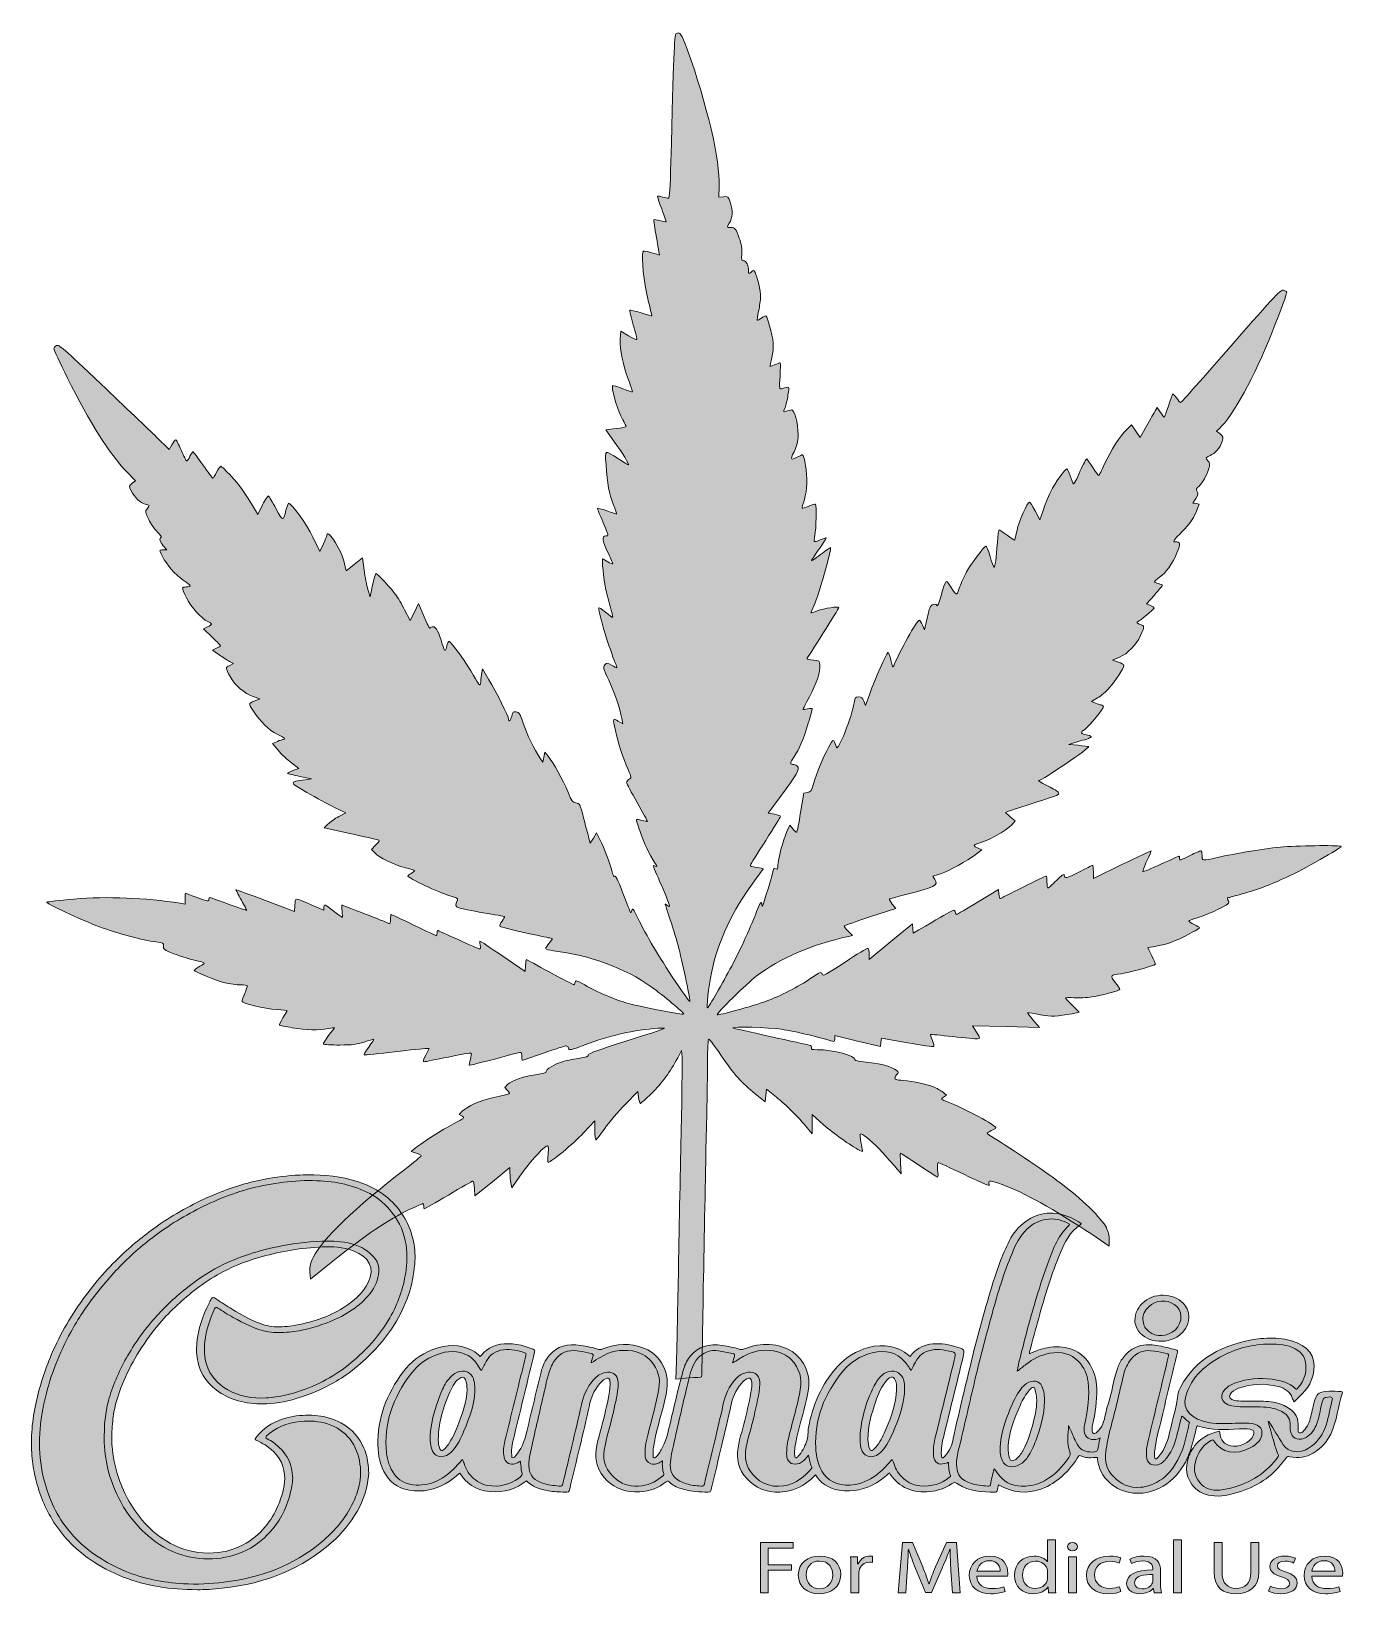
# Model space of a CAD drawing. Extents: x 589 to 1430, y -1477 to -475.
import ezdxf

# ---------------------------------------------------------------- set-up
doc = ezdxf.new("R2010")
doc.units = 0
doc.header["$MEASUREMENT"] = 0
doc.layers.add('katman 1', color=7, linetype='Continuous')

# ---------------------------------------------------------------- blocks, each defined once
blk = doc.blocks.new('block 2')
at = {"layer": 'katman 1', "true_color": 0xffffff}
h = blk.add_hatch(color=7, dxfattribs=at)
h.dxf.hatch_style = 2
edge = h.paths.add_edge_path()
edge.add_spline(control_points=[(1245.4, -1442.5), (1245.4, -1442.5), (1245.4, -1470.5), (1245.4, -1470.5), (1245.4, -1472.6), (1245.5, -1474.9), (1245.6, -1476.5), (1245.6, -1476.5), (1241.1, -1476.5), (1241.1, -1476.5), (1241.1, -1476.5), (1240.8, -1472.5), (1240.8, -1472.5), (1240.8, -1472.5), (1240.7, -1472.5), (1240.7, -1472.5), (1239.2, -1475), (1235.7, -1477), (1231.2, -1477), (1224.4, -1477), (1219.2, -1472.3), (1219.2, -1465.2), (1219.1, -1457.5), (1224.9, -1452.8), (1231.8, -1452.8), (1236, -1452.8), (1238.9, -1454.5), (1240.2, -1456.3), (1240.2, -1456.3), (1240.3, -1456.3), (1240.3, -1456.3), (1240.3, -1456.3), (1240.3, -1442.5), (1240.3, -1442.5), (1240.3, -1442.5), (1245.4, -1442.5), (1245.4, -1442.5)], knot_values=[0, 0, 0, 0, 1, 1, 1, 2, 2, 2, 3, 3, 3, 4, 4, 4, 5, 5, 5, 6, 6, 6, 7, 7, 7, 8, 8, 8, 9, 9, 9, 10, 10, 10, 11, 11, 11, 12, 12, 12, 12], degree=3, periodic=1)
edge = h.paths.add_edge_path()
edge.add_spline(control_points=[(1240.3, -1462.7), (1240.3, -1462.2), (1240.3, -1461.5), (1240.1, -1461), (1239.3, -1458.3), (1236.6, -1456.1), (1232.7, -1456.1), (1227.5, -1456.1), (1224.3, -1459.9), (1224.3, -1465), (1224.3, -1469.7), (1227.1, -1473.6), (1232.6, -1473.6), (1236, -1473.6), (1239.2, -1471.7), (1240.1, -1468.6), (1240.3, -1468), (1240.3, -1467.4), (1240.3, -1466.8), (1240.3, -1466.8), (1240.3, -1462.7), (1240.3, -1462.7)], knot_values=[0, 0, 0, 0, 1, 1, 1, 2, 2, 2, 3, 3, 3, 4, 4, 4, 5, 5, 5, 6, 6, 6, 7, 7, 7, 7], degree=3, periodic=1)
h = blk.add_hatch(color=7, dxfattribs=at)
h.dxf.hatch_style = 2
h.paths.add_polyline_path([(1321.1, -1442.5), (1326.2, -1442.5), (1326.2, -1476.5), (1321.1, -1476.5)])
h = blk.add_hatch(color=7, dxfattribs=at)
h.dxf.hatch_style = 2
h.paths.add_polyline_path([(1056.3, -1444.2), (1077.3, -1444.2), (1077.3, -1447.7), (1061.3, -1447.7), (1061.3, -1458.4), (1076.1, -1458.4), (1076.1, -1461.9), (1061.3, -1461.9), (1061.3, -1476.5), (1056.3, -1476.5)])
h = blk.add_hatch(color=7, dxfattribs=at)
h.dxf.hatch_style = 2
edge = h.paths.add_edge_path()
edge.add_spline(control_points=[(1107.8, -1464.7), (1107.8, -1473.3), (1100.7, -1477), (1093.9, -1477), (1086.3, -1477), (1080.5, -1472.4), (1080.5, -1465.1), (1080.5, -1457.3), (1086.6, -1452.8), (1094.4, -1452.8), (1102.4, -1452.8), (1107.8, -1457.6), (1107.8, -1464.7)], knot_values=[0, 0, 0, 0, 1, 1, 1, 2, 2, 2, 3, 3, 3, 4, 4, 4, 4], degree=3, periodic=1)
edge = h.paths.add_edge_path()
edge.add_spline(control_points=[(1085.6, -1464.9), (1085.6, -1470), (1089.2, -1473.8), (1094.1, -1473.8), (1099, -1473.8), (1102.6, -1470.1), (1102.6, -1464.8), (1102.6, -1460.9), (1100.3, -1456), (1094.2, -1456), (1088.2, -1456), (1085.6, -1460.5), (1085.6, -1464.9)], knot_values=[0, 0, 0, 0, 1, 1, 1, 2, 2, 2, 3, 3, 3, 4, 4, 4, 4], degree=3, periodic=1)
h = blk.add_hatch(color=7, dxfattribs=at)
h.dxf.hatch_style = 2
edge = h.paths.add_edge_path()
edge.add_spline(control_points=[(1114.3, -1460.5), (1114.3, -1457.8), (1114.2, -1455.5), (1114, -1453.3), (1114, -1453.3), (1118.5, -1453.3), (1118.5, -1453.3), (1118.5, -1453.3), (1118.6, -1457.9), (1118.6, -1457.9), (1118.6, -1457.9), (1118.9, -1457.9), (1118.9, -1457.9), (1120.2, -1454.8), (1123.2, -1452.8), (1126.6, -1452.8), (1127.2, -1452.8), (1127.6, -1452.8), (1128.1, -1452.9), (1128.1, -1452.9), (1128.1, -1456.9), (1128.1, -1456.9), (1127.6, -1456.8), (1127, -1456.8), (1126.3, -1456.8), (1122.8, -1456.8), (1120.2, -1459), (1119.5, -1462.2), (1119.4, -1462.7), (1119.3, -1463.4), (1119.3, -1464.1), (1119.3, -1464.1), (1119.3, -1476.5), (1119.3, -1476.5), (1119.3, -1476.5), (1114.3, -1476.5), (1114.3, -1476.5), (1114.3, -1476.5), (1114.3, -1460.5), (1114.3, -1460.5)], knot_values=[0, 0, 0, 0, 1, 1, 1, 2, 2, 2, 3, 3, 3, 4, 4, 4, 5, 5, 5, 6, 6, 6, 7, 7, 7, 8, 8, 8, 9, 9, 9, 10, 10, 10, 11, 11, 11, 12, 12, 12, 13, 13, 13, 13], degree=3, periodic=1)
h = blk.add_hatch(color=7, dxfattribs=at)
h.dxf.hatch_style = 2
edge = h.paths.add_edge_path()
edge.add_spline(control_points=[(1178.4, -1462.3), (1178.2, -1457.8), (1177.8, -1452.4), (1177.9, -1448.4), (1177.9, -1448.4), (1177.7, -1448.4), (1177.7, -1448.4), (1176.4, -1452.2), (1174.7, -1456.2), (1172.8, -1460.6), (1172.8, -1460.6), (1165.9, -1476.3), (1165.9, -1476.3), (1165.9, -1476.3), (1162.1, -1476.3), (1162.1, -1476.3), (1162.1, -1476.3), (1155.8, -1460.9), (1155.8, -1460.9), (1153.9, -1456.4), (1152.4, -1452.2), (1151.3, -1448.4), (1151.3, -1448.4), (1151.1, -1448.4), (1151.1, -1448.4), (1151, -1452.4), (1150.7, -1457.8), (1150.4, -1462.6), (1150.4, -1462.6), (1149.4, -1476.5), (1149.4, -1476.5), (1149.4, -1476.5), (1144.6, -1476.5), (1144.6, -1476.5), (1144.6, -1476.5), (1147.3, -1444.2), (1147.3, -1444.2), (1147.3, -1444.2), (1153.7, -1444.2), (1153.7, -1444.2), (1153.7, -1444.2), (1160.3, -1459.8), (1160.3, -1459.8), (1162, -1463.8), (1163.3, -1467.3), (1164.3, -1470.7), (1164.3, -1470.7), (1164.4, -1470.7), (1164.4, -1470.7), (1165.4, -1467.4), (1166.8, -1463.9), (1168.6, -1459.8), (1168.6, -1459.8), (1175.5, -1444.2), (1175.5, -1444.2), (1175.5, -1444.2), (1181.9, -1444.2), (1181.9, -1444.2), (1181.9, -1444.2), (1184.3, -1476.5), (1184.3, -1476.5), (1184.3, -1476.5), (1179.4, -1476.5), (1179.4, -1476.5), (1179.4, -1476.5), (1178.4, -1462.3), (1178.4, -1462.3)], knot_values=[0, 0, 0, 0, 1, 1, 1, 2, 2, 2, 3, 3, 3, 4, 4, 4, 5, 5, 5, 6, 6, 6, 7, 7, 7, 8, 8, 8, 9, 9, 9, 10, 10, 10, 11, 11, 11, 12, 12, 12, 13, 13, 13, 14, 14, 14, 15, 15, 15, 16, 16, 16, 17, 17, 17, 18, 18, 18, 19, 19, 19, 20, 20, 20, 21, 21, 21, 22, 22, 22, 22], degree=3, periodic=1)
h = blk.add_hatch(color=7, dxfattribs=at)
h.dxf.hatch_style = 2
edge = h.paths.add_edge_path()
edge.add_spline(control_points=[(1195.1, -1465.7), (1195.2, -1471.4), (1199.6, -1473.7), (1204.7, -1473.7), (1208.3, -1473.7), (1210.5, -1473.2), (1212.4, -1472.5), (1212.4, -1472.5), (1213.3, -1475.5), (1213.3, -1475.5), (1211.5, -1476.2), (1208.5, -1477), (1204, -1477), (1195.4, -1477), (1190.2, -1472.3), (1190.2, -1465.3), (1190.2, -1458.3), (1195.2, -1452.8), (1203.4, -1452.8), (1212.5, -1452.8), (1214.9, -1459.4), (1214.9, -1463.7), (1214.9, -1464.6), (1214.8, -1465.2), (1214.8, -1465.7), (1214.8, -1465.7), (1195.1, -1465.7), (1195.1, -1465.7)], knot_values=[0, 0, 0, 0, 1, 1, 1, 2, 2, 2, 3, 3, 3, 4, 4, 4, 5, 5, 5, 6, 6, 6, 7, 7, 7, 8, 8, 8, 9, 9, 9, 9], degree=3, periodic=1)
edge = h.paths.add_edge_path()
edge.add_spline(control_points=[(1210, -1462.6), (1210.1, -1460), (1208.7, -1455.8), (1203, -1455.8), (1197.8, -1455.8), (1195.6, -1459.7), (1195.1, -1462.6), (1195.1, -1462.6), (1210, -1462.6), (1210, -1462.6)], knot_values=[0, 0, 0, 0, 1, 1, 1, 2, 2, 2, 3, 3, 3, 3], degree=3, periodic=1)
h = blk.add_hatch(color=7, dxfattribs=at)
h.dxf.hatch_style = 2
edge = h.paths.add_edge_path()
edge.add_spline(control_points=[(1259.5, -1446.8), (1259.6, -1448.3), (1258.3, -1449.4), (1256.3, -1449.4), (1254.5, -1449.4), (1253.2, -1448.3), (1253.2, -1446.8), (1253.2, -1445.3), (1254.5, -1444.2), (1256.4, -1444.2), (1258.3, -1444.2), (1259.5, -1445.3), (1259.5, -1446.8)], knot_values=[0, 0, 0, 0, 1, 1, 1, 2, 2, 2, 3, 3, 3, 4, 4, 4, 4], degree=3, periodic=1)
h.paths.add_polyline_path([(1253.8, -1476.5), (1253.8, -1453.3), (1258.9, -1453.3), (1258.9, -1476.5)])
h = blk.add_hatch(color=7, dxfattribs=at)
h.dxf.hatch_style = 2
edge = h.paths.add_edge_path()
edge.add_spline(control_points=[(1287.3, -1475.6), (1286, -1476.2), (1283, -1477), (1279.3, -1477), (1270.8, -1477), (1265.3, -1472.2), (1265.3, -1465.1), (1265.3, -1458), (1271.2, -1452.8), (1280.4, -1452.8), (1283.4, -1452.8), (1286, -1453.5), (1287.4, -1454), (1287.4, -1454), (1286.3, -1457.3), (1286.3, -1457.3), (1285.1, -1456.7), (1283.2, -1456.2), (1280.4, -1456.2), (1274, -1456.2), (1270.5, -1460.1), (1270.5, -1464.9), (1270.5, -1470.3), (1274.7, -1473.6), (1280.2, -1473.6), (1283.1, -1473.6), (1285, -1473), (1286.5, -1472.5), (1286.5, -1472.5), (1287.3, -1475.6), (1287.3, -1475.6)], knot_values=[0, 0, 0, 0, 1, 1, 1, 2, 2, 2, 3, 3, 3, 4, 4, 4, 5, 5, 5, 6, 6, 6, 7, 7, 7, 8, 8, 8, 9, 9, 9, 10, 10, 10, 10], degree=3, periodic=1)
h = blk.add_hatch(color=7, dxfattribs=at)
h.dxf.hatch_style = 2
edge = h.paths.add_edge_path()
edge.add_spline(control_points=[(1308.8, -1476.5), (1308.8, -1476.5), (1308.4, -1473.6), (1308.4, -1473.6), (1308.4, -1473.6), (1308.2, -1473.6), (1308.2, -1473.6), (1306.6, -1475.4), (1303.6, -1477), (1299.6, -1477), (1294, -1477), (1291.1, -1473.7), (1291.1, -1470.4), (1291.1, -1464.8), (1297.1, -1461.7), (1307.9, -1461.7), (1307.9, -1461.7), (1307.9, -1461.3), (1307.9, -1461.3), (1307.9, -1459.3), (1307.3, -1455.9), (1301.5, -1455.9), (1298.9, -1455.9), (1296.2, -1456.6), (1294.3, -1457.6), (1294.3, -1457.6), (1293.1, -1454.9), (1293.1, -1454.9), (1295.4, -1453.6), (1298.8, -1452.8), (1302.3, -1452.8), (1310.9, -1452.8), (1312.9, -1457.6), (1312.9, -1462.3), (1312.9, -1462.3), (1312.9, -1470.9), (1312.9, -1470.9), (1312.9, -1472.9), (1313.1, -1474.9), (1313.4, -1476.5), (1313.4, -1476.5), (1308.8, -1476.5), (1308.8, -1476.5)], knot_values=[0, 0, 0, 0, 1, 1, 1, 2, 2, 2, 3, 3, 3, 4, 4, 4, 5, 5, 5, 6, 6, 6, 7, 7, 7, 8, 8, 8, 9, 9, 9, 10, 10, 10, 11, 11, 11, 12, 12, 12, 13, 13, 13, 14, 14, 14, 14], degree=3, periodic=1)
edge = h.paths.add_edge_path()
edge.add_spline(control_points=[(1308, -1464.7), (1302.5, -1464.6), (1296.2, -1465.4), (1296.2, -1469.9), (1296.2, -1472.6), (1298.4, -1473.9), (1301, -1473.9), (1304.6, -1473.9), (1306.9, -1472), (1307.7, -1470), (1307.9, -1469.6), (1308, -1469.1), (1308, -1468.7), (1308, -1468.7), (1308, -1464.7), (1308, -1464.7)], knot_values=[0, 0, 0, 0, 1, 1, 1, 2, 2, 2, 3, 3, 3, 4, 4, 4, 5, 5, 5, 5], degree=3, periodic=1)
h = blk.add_hatch(color=7, dxfattribs=at)
h.dxf.hatch_style = 2
edge = h.paths.add_edge_path()
edge.add_spline(control_points=[(1352.3, -1444.2), (1352.3, -1444.2), (1352.3, -1463.3), (1352.3, -1463.3), (1352.3, -1470.5), (1356.1, -1473.6), (1361.3, -1473.6), (1367.1, -1473.6), (1370.8, -1470.4), (1370.8, -1463.3), (1370.8, -1463.3), (1370.8, -1444.2), (1370.8, -1444.2), (1370.8, -1444.2), (1375.9, -1444.2), (1375.9, -1444.2), (1375.9, -1444.2), (1375.9, -1463), (1375.9, -1463), (1375.9, -1472.9), (1369.6, -1477), (1361.2, -1477), (1353.2, -1477), (1347.2, -1473.2), (1347.2, -1463.2), (1347.2, -1463.2), (1347.2, -1444.2), (1347.2, -1444.2), (1347.2, -1444.2), (1352.3, -1444.2), (1352.3, -1444.2)], knot_values=[0, 0, 0, 0, 1, 1, 1, 2, 2, 2, 3, 3, 3, 4, 4, 4, 5, 5, 5, 6, 6, 6, 7, 7, 7, 8, 8, 8, 9, 9, 9, 10, 10, 10, 10], degree=3, periodic=1)
h = blk.add_hatch(color=7, dxfattribs=at)
h.dxf.hatch_style = 2
edge = h.paths.add_edge_path()
edge.add_spline(control_points=[(1383.4, -1472.2), (1384.9, -1473), (1387.6, -1473.8), (1390.1, -1473.8), (1393.8, -1473.8), (1395.6, -1472.3), (1395.6, -1470.4), (1395.6, -1468.4), (1394.1, -1467.3), (1390.4, -1466.1), (1385.3, -1464.7), (1383, -1462.4), (1383, -1459.6), (1383, -1455.9), (1386.6, -1452.8), (1392.6, -1452.8), (1395.4, -1452.8), (1397.9, -1453.5), (1399.5, -1454.2), (1399.5, -1454.2), (1398.2, -1457.3), (1398.2, -1457.3), (1397.1, -1456.7), (1395.1, -1456), (1392.5, -1456), (1389.5, -1456), (1387.8, -1457.4), (1387.8, -1459.1), (1387.8, -1461), (1389.5, -1461.9), (1393.1, -1463), (1398, -1464.6), (1400.5, -1466.6), (1400.5, -1470), (1400.5, -1474.1), (1396.7, -1477), (1390, -1477), (1386.9, -1477), (1384.1, -1476.3), (1382.1, -1475.4), (1382.1, -1475.4), (1383.4, -1472.2), (1383.4, -1472.2)], knot_values=[0, 0, 0, 0, 1, 1, 1, 2, 2, 2, 3, 3, 3, 4, 4, 4, 5, 5, 5, 6, 6, 6, 7, 7, 7, 8, 8, 8, 9, 9, 9, 10, 10, 10, 11, 11, 11, 12, 12, 12, 13, 13, 13, 14, 14, 14, 14], degree=3, periodic=1)
h = blk.add_hatch(color=7, dxfattribs=at)
h.dxf.hatch_style = 2
edge = h.paths.add_edge_path()
edge.add_spline(control_points=[(1409.8, -1465.7), (1410, -1471.4), (1414.4, -1473.7), (1419.4, -1473.7), (1423.1, -1473.7), (1425.3, -1473.2), (1427.2, -1472.5), (1427.2, -1472.5), (1428.1, -1475.5), (1428.1, -1475.5), (1426.3, -1476.2), (1423.2, -1477), (1418.8, -1477), (1410.1, -1477), (1405, -1472.3), (1405, -1465.3), (1405, -1458.3), (1410, -1452.8), (1418.1, -1452.8), (1427.3, -1452.8), (1429.7, -1459.4), (1429.7, -1463.7), (1429.7, -1464.6), (1429.6, -1465.2), (1429.5, -1465.7), (1429.5, -1465.7), (1409.8, -1465.7), (1409.8, -1465.7)], knot_values=[0, 0, 0, 0, 1, 1, 1, 2, 2, 2, 3, 3, 3, 4, 4, 4, 5, 5, 5, 6, 6, 6, 7, 7, 7, 8, 8, 8, 9, 9, 9, 9], degree=3, periodic=1)
edge = h.paths.add_edge_path()
edge.add_spline(control_points=[(1424.8, -1462.6), (1424.8, -1460), (1423.4, -1455.8), (1417.7, -1455.8), (1412.6, -1455.8), (1410.3, -1459.7), (1409.9, -1462.6), (1409.9, -1462.6), (1424.8, -1462.6), (1424.8, -1462.6)], knot_values=[0, 0, 0, 0, 1, 1, 1, 2, 2, 2, 3, 3, 3, 3], degree=3, periodic=1)
at = {"layer": 'katman 1', "lineweight": 0}
for points in [[(1321.1, -1442.5), (1326.2, -1442.5), (1326.2, -1476.5), (1321.1, -1476.5), (1321.1, -1442.5)], [(1056.3, -1444.2), (1077.3, -1444.2), (1077.3, -1447.7), (1061.3, -1447.7), (1061.3, -1458.4), (1076.1, -1458.4), (1076.1, -1461.9), (1061.3, -1461.9), (1061.3, -1476.5), (1056.3, -1476.5), (1056.3, -1444.2)], [(1253.8, -1476.5), (1253.8, -1453.3), (1258.9, -1453.3), (1258.9, -1476.5), (1253.8, -1476.5)]]:
    blk.add_lwpolyline(points, dxfattribs=at)
for points, knots in [([(1245.4, -1442.5), (1245.4, -1442.5), (1245.4, -1470.5), (1245.4, -1470.5), (1245.4, -1472.6), (1245.5, -1474.9), (1245.6, -1476.5), (1245.6, -1476.5), (1241.1, -1476.5), (1241.1, -1476.5), (1241.1, -1476.5), (1240.8, -1472.5), (1240.8, -1472.5), (1240.8, -1472.5), (1240.7, -1472.5), (1240.7, -1472.5), (1239.2, -1475), (1235.7, -1477), (1231.2, -1477), (1224.4, -1477), (1219.2, -1472.3), (1219.2, -1465.2), (1219.1, -1457.5), (1224.9, -1452.8), (1231.8, -1452.8), (1236, -1452.8), (1238.9, -1454.5), (1240.2, -1456.3), (1240.2, -1456.3), (1240.3, -1456.3), (1240.3, -1456.3), (1240.3, -1456.3), (1240.3, -1442.5), (1240.3, -1442.5), (1240.3, -1442.5), (1245.4, -1442.5), (1245.4, -1442.5)], [0, 0, 0, 0, 1, 1, 1, 2, 2, 2, 3, 3, 3, 4, 4, 4, 5, 5, 5, 6, 6, 6, 7, 7, 7, 8, 8, 8, 9, 9, 9, 10, 10, 10, 11, 11, 11, 12, 12, 12, 12]), ([(1107.8, -1464.7), (1107.8, -1473.3), (1100.7, -1477), (1093.9, -1477), (1086.3, -1477), (1080.5, -1472.4), (1080.5, -1465.1), (1080.5, -1457.3), (1086.6, -1452.8), (1094.4, -1452.8), (1102.4, -1452.8), (1107.8, -1457.6), (1107.8, -1464.7)], [0, 0, 0, 0, 1, 1, 1, 2, 2, 2, 3, 3, 3, 4, 4, 4, 4]), ([(1114.3, -1460.5), (1114.3, -1457.8), (1114.2, -1455.5), (1114, -1453.3), (1114, -1453.3), (1118.5, -1453.3), (1118.5, -1453.3), (1118.5, -1453.3), (1118.6, -1457.9), (1118.6, -1457.9), (1118.6, -1457.9), (1118.9, -1457.9), (1118.9, -1457.9), (1120.2, -1454.8), (1123.2, -1452.8), (1126.6, -1452.8), (1127.2, -1452.8), (1127.6, -1452.8), (1128.1, -1452.9), (1128.1, -1452.9), (1128.1, -1456.9), (1128.1, -1456.9), (1127.6, -1456.8), (1127, -1456.8), (1126.3, -1456.8), (1122.8, -1456.8), (1120.2, -1459), (1119.5, -1462.2), (1119.4, -1462.7), (1119.3, -1463.4), (1119.3, -1464.1), (1119.3, -1464.1), (1119.3, -1476.5), (1119.3, -1476.5), (1119.3, -1476.5), (1114.3, -1476.5), (1114.3, -1476.5), (1114.3, -1476.5), (1114.3, -1460.5), (1114.3, -1460.5)], [0, 0, 0, 0, 1, 1, 1, 2, 2, 2, 3, 3, 3, 4, 4, 4, 5, 5, 5, 6, 6, 6, 7, 7, 7, 8, 8, 8, 9, 9, 9, 10, 10, 10, 11, 11, 11, 12, 12, 12, 13, 13, 13, 13]), ([(1178.4, -1462.3), (1178.2, -1457.8), (1177.8, -1452.4), (1177.9, -1448.4), (1177.9, -1448.4), (1177.7, -1448.4), (1177.7, -1448.4), (1176.4, -1452.2), (1174.7, -1456.2), (1172.8, -1460.6), (1172.8, -1460.6), (1165.9, -1476.3), (1165.9, -1476.3), (1165.9, -1476.3), (1162.1, -1476.3), (1162.1, -1476.3), (1162.1, -1476.3), (1155.8, -1460.9), (1155.8, -1460.9), (1153.9, -1456.4), (1152.4, -1452.2), (1151.3, -1448.4), (1151.3, -1448.4), (1151.1, -1448.4), (1151.1, -1448.4), (1151, -1452.4), (1150.7, -1457.8), (1150.4, -1462.6), (1150.4, -1462.6), (1149.4, -1476.5), (1149.4, -1476.5), (1149.4, -1476.5), (1144.6, -1476.5), (1144.6, -1476.5), (1144.6, -1476.5), (1147.3, -1444.2), (1147.3, -1444.2), (1147.3, -1444.2), (1153.7, -1444.2), (1153.7, -1444.2), (1153.7, -1444.2), (1160.3, -1459.8), (1160.3, -1459.8), (1162, -1463.8), (1163.3, -1467.3), (1164.3, -1470.7), (1164.3, -1470.7), (1164.4, -1470.7), (1164.4, -1470.7), (1165.4, -1467.4), (1166.8, -1463.9), (1168.6, -1459.8), (1168.6, -1459.8), (1175.5, -1444.2), (1175.5, -1444.2), (1175.5, -1444.2), (1181.9, -1444.2), (1181.9, -1444.2), (1181.9, -1444.2), (1184.3, -1476.5), (1184.3, -1476.5), (1184.3, -1476.5), (1179.4, -1476.5), (1179.4, -1476.5), (1179.4, -1476.5), (1178.4, -1462.3), (1178.4, -1462.3)], [0, 0, 0, 0, 1, 1, 1, 2, 2, 2, 3, 3, 3, 4, 4, 4, 5, 5, 5, 6, 6, 6, 7, 7, 7, 8, 8, 8, 9, 9, 9, 10, 10, 10, 11, 11, 11, 12, 12, 12, 13, 13, 13, 14, 14, 14, 15, 15, 15, 16, 16, 16, 17, 17, 17, 18, 18, 18, 19, 19, 19, 20, 20, 20, 21, 21, 21, 22, 22, 22, 22]), ([(1195.1, -1465.7), (1195.2, -1471.4), (1199.6, -1473.7), (1204.7, -1473.7), (1208.3, -1473.7), (1210.5, -1473.2), (1212.4, -1472.5), (1212.4, -1472.5), (1213.3, -1475.5), (1213.3, -1475.5), (1211.5, -1476.2), (1208.5, -1477), (1204, -1477), (1195.4, -1477), (1190.2, -1472.3), (1190.2, -1465.3), (1190.2, -1458.3), (1195.2, -1452.8), (1203.4, -1452.8), (1212.5, -1452.8), (1214.9, -1459.4), (1214.9, -1463.7), (1214.9, -1464.6), (1214.8, -1465.2), (1214.8, -1465.7), (1214.8, -1465.7), (1195.1, -1465.7), (1195.1, -1465.7)], [0, 0, 0, 0, 1, 1, 1, 2, 2, 2, 3, 3, 3, 4, 4, 4, 5, 5, 5, 6, 6, 6, 7, 7, 7, 8, 8, 8, 9, 9, 9, 9]), ([(1259.5, -1446.8), (1259.6, -1448.3), (1258.3, -1449.4), (1256.3, -1449.4), (1254.5, -1449.4), (1253.2, -1448.3), (1253.2, -1446.8), (1253.2, -1445.3), (1254.5, -1444.2), (1256.4, -1444.2), (1258.3, -1444.2), (1259.5, -1445.3), (1259.5, -1446.8)], [0, 0, 0, 0, 1, 1, 1, 2, 2, 2, 3, 3, 3, 4, 4, 4, 4]), ([(1287.3, -1475.6), (1286, -1476.2), (1283, -1477), (1279.3, -1477), (1270.8, -1477), (1265.3, -1472.2), (1265.3, -1465.1), (1265.3, -1458), (1271.2, -1452.8), (1280.4, -1452.8), (1283.4, -1452.8), (1286, -1453.5), (1287.4, -1454), (1287.4, -1454), (1286.3, -1457.3), (1286.3, -1457.3), (1285.1, -1456.7), (1283.2, -1456.2), (1280.4, -1456.2), (1274, -1456.2), (1270.5, -1460.1), (1270.5, -1464.9), (1270.5, -1470.3), (1274.7, -1473.6), (1280.2, -1473.6), (1283.1, -1473.6), (1285, -1473), (1286.5, -1472.5), (1286.5, -1472.5), (1287.3, -1475.6), (1287.3, -1475.6)], [0, 0, 0, 0, 1, 1, 1, 2, 2, 2, 3, 3, 3, 4, 4, 4, 5, 5, 5, 6, 6, 6, 7, 7, 7, 8, 8, 8, 9, 9, 9, 10, 10, 10, 10]), ([(1308.8, -1476.5), (1308.8, -1476.5), (1308.4, -1473.6), (1308.4, -1473.6), (1308.4, -1473.6), (1308.2, -1473.6), (1308.2, -1473.6), (1306.6, -1475.4), (1303.6, -1477), (1299.6, -1477), (1294, -1477), (1291.1, -1473.7), (1291.1, -1470.4), (1291.1, -1464.8), (1297.1, -1461.7), (1307.9, -1461.7), (1307.9, -1461.7), (1307.9, -1461.3), (1307.9, -1461.3), (1307.9, -1459.3), (1307.3, -1455.9), (1301.5, -1455.9), (1298.9, -1455.9), (1296.2, -1456.6), (1294.3, -1457.6), (1294.3, -1457.6), (1293.1, -1454.9), (1293.1, -1454.9), (1295.4, -1453.6), (1298.8, -1452.8), (1302.3, -1452.8), (1310.9, -1452.8), (1312.9, -1457.6), (1312.9, -1462.3), (1312.9, -1462.3), (1312.9, -1470.9), (1312.9, -1470.9), (1312.9, -1472.9), (1313.1, -1474.9), (1313.4, -1476.5), (1313.4, -1476.5), (1308.8, -1476.5), (1308.8, -1476.5)], [0, 0, 0, 0, 1, 1, 1, 2, 2, 2, 3, 3, 3, 4, 4, 4, 5, 5, 5, 6, 6, 6, 7, 7, 7, 8, 8, 8, 9, 9, 9, 10, 10, 10, 11, 11, 11, 12, 12, 12, 13, 13, 13, 14, 14, 14, 14]), ([(1352.3, -1444.2), (1352.3, -1444.2), (1352.3, -1463.3), (1352.3, -1463.3), (1352.3, -1470.5), (1356.1, -1473.6), (1361.3, -1473.6), (1367.1, -1473.6), (1370.8, -1470.4), (1370.8, -1463.3), (1370.8, -1463.3), (1370.8, -1444.2), (1370.8, -1444.2), (1370.8, -1444.2), (1375.9, -1444.2), (1375.9, -1444.2), (1375.9, -1444.2), (1375.9, -1463), (1375.9, -1463), (1375.9, -1472.9), (1369.6, -1477), (1361.2, -1477), (1353.2, -1477), (1347.2, -1473.2), (1347.2, -1463.2), (1347.2, -1463.2), (1347.2, -1444.2), (1347.2, -1444.2), (1347.2, -1444.2), (1352.3, -1444.2), (1352.3, -1444.2)], [0, 0, 0, 0, 1, 1, 1, 2, 2, 2, 3, 3, 3, 4, 4, 4, 5, 5, 5, 6, 6, 6, 7, 7, 7, 8, 8, 8, 9, 9, 9, 10, 10, 10, 10]), ([(1383.4, -1472.2), (1384.9, -1473), (1387.6, -1473.8), (1390.1, -1473.8), (1393.8, -1473.8), (1395.6, -1472.3), (1395.6, -1470.4), (1395.6, -1468.4), (1394.1, -1467.3), (1390.4, -1466.1), (1385.3, -1464.7), (1383, -1462.4), (1383, -1459.6), (1383, -1455.9), (1386.6, -1452.8), (1392.6, -1452.8), (1395.4, -1452.8), (1397.9, -1453.5), (1399.5, -1454.2), (1399.5, -1454.2), (1398.2, -1457.3), (1398.2, -1457.3), (1397.1, -1456.7), (1395.1, -1456), (1392.5, -1456), (1389.5, -1456), (1387.8, -1457.4), (1387.8, -1459.1), (1387.8, -1461), (1389.5, -1461.9), (1393.1, -1463), (1398, -1464.6), (1400.5, -1466.6), (1400.5, -1470), (1400.5, -1474.1), (1396.7, -1477), (1390, -1477), (1386.9, -1477), (1384.1, -1476.3), (1382.1, -1475.4), (1382.1, -1475.4), (1383.4, -1472.2), (1383.4, -1472.2)], [0, 0, 0, 0, 1, 1, 1, 2, 2, 2, 3, 3, 3, 4, 4, 4, 5, 5, 5, 6, 6, 6, 7, 7, 7, 8, 8, 8, 9, 9, 9, 10, 10, 10, 11, 11, 11, 12, 12, 12, 13, 13, 13, 14, 14, 14, 14]), ([(1409.8, -1465.7), (1410, -1471.4), (1414.4, -1473.7), (1419.4, -1473.7), (1423.1, -1473.7), (1425.3, -1473.2), (1427.2, -1472.5), (1427.2, -1472.5), (1428.1, -1475.5), (1428.1, -1475.5), (1426.3, -1476.2), (1423.2, -1477), (1418.8, -1477), (1410.1, -1477), (1405, -1472.3), (1405, -1465.3), (1405, -1458.3), (1410, -1452.8), (1418.1, -1452.8), (1427.3, -1452.8), (1429.7, -1459.4), (1429.7, -1463.7), (1429.7, -1464.6), (1429.6, -1465.2), (1429.5, -1465.7), (1429.5, -1465.7), (1409.8, -1465.7), (1409.8, -1465.7)], [0, 0, 0, 0, 1, 1, 1, 2, 2, 2, 3, 3, 3, 4, 4, 4, 5, 5, 5, 6, 6, 6, 7, 7, 7, 8, 8, 8, 9, 9, 9, 9]), ([(1085.6, -1464.9), (1085.6, -1470), (1089.2, -1473.8), (1094.1, -1473.8), (1099, -1473.8), (1102.6, -1470.1), (1102.6, -1464.8), (1102.6, -1460.9), (1100.3, -1456), (1094.2, -1456), (1088.2, -1456), (1085.6, -1460.5), (1085.6, -1464.9)], [0, 0, 0, 0, 1, 1, 1, 2, 2, 2, 3, 3, 3, 4, 4, 4, 4]), ([(1210, -1462.6), (1210.1, -1460), (1208.7, -1455.8), (1203, -1455.8), (1197.8, -1455.8), (1195.6, -1459.7), (1195.1, -1462.6), (1195.1, -1462.6), (1210, -1462.6), (1210, -1462.6)], [0, 0, 0, 0, 1, 1, 1, 2, 2, 2, 3, 3, 3, 3]), ([(1240.3, -1462.7), (1240.3, -1462.2), (1240.3, -1461.5), (1240.1, -1461), (1239.3, -1458.3), (1236.6, -1456.1), (1232.7, -1456.1), (1227.5, -1456.1), (1224.3, -1459.9), (1224.3, -1465), (1224.3, -1469.7), (1227.1, -1473.6), (1232.6, -1473.6), (1236, -1473.6), (1239.2, -1471.7), (1240.1, -1468.6), (1240.3, -1468), (1240.3, -1467.4), (1240.3, -1466.8), (1240.3, -1466.8), (1240.3, -1462.7), (1240.3, -1462.7)], [0, 0, 0, 0, 1, 1, 1, 2, 2, 2, 3, 3, 3, 4, 4, 4, 5, 5, 5, 6, 6, 6, 7, 7, 7, 7]), ([(1424.8, -1462.6), (1424.8, -1460), (1423.4, -1455.8), (1417.7, -1455.8), (1412.6, -1455.8), (1410.3, -1459.7), (1409.9, -1462.6), (1409.9, -1462.6), (1424.8, -1462.6), (1424.8, -1462.6)], [0, 0, 0, 0, 1, 1, 1, 2, 2, 2, 3, 3, 3, 3]), ([(1308, -1464.7), (1302.5, -1464.6), (1296.2, -1465.4), (1296.2, -1469.9), (1296.2, -1472.6), (1298.4, -1473.9), (1301, -1473.9), (1304.6, -1473.9), (1306.9, -1472), (1307.7, -1470), (1307.9, -1469.6), (1308, -1469.1), (1308, -1468.7), (1308, -1468.7), (1308, -1464.7), (1308, -1464.7)], [0, 0, 0, 0, 1, 1, 1, 2, 2, 2, 3, 3, 3, 4, 4, 4, 5, 5, 5, 5])]:
    blk.add_open_spline(points, degree=3, knots=knots, dxfattribs=at)
blk = doc.blocks.new('block 3')
at = {"layer": 'katman 1', "true_color": 0x020402}
h = blk.add_hatch(color=98, dxfattribs=at)
h.dxf.hatch_style = 2
edge = h.paths.add_edge_path()
edge.add_spline(control_points=[(695.1, -1474.4), (677.4, -1474.4), (661.9, -1471.9), (647.6, -1466.3), (639.8, -1463.3), (632.8, -1459.5), (626.4, -1455.1), (615.7, -1447.8), (607.9, -1439.1), (602, -1429.4), (596.6, -1420.6), (593.2, -1411.4), (591, -1401.9), (590, -1397.5), (589.4, -1393.1), (589, -1388.6), (588.6, -1383.5), (588.5, -1378.4), (588.9, -1373.4), (589.2, -1367.7), (590.1, -1362), (591.2, -1356.3), (593.3, -1346), (596.6, -1335.8), (600.6, -1325.8), (606, -1312.6), (613.1, -1300), (621.9, -1287.9), (629.4, -1277.4), (638.2, -1267.5), (648.2, -1258.2), (655.5, -1251.5), (663.4, -1245.2), (671.9, -1239.4), (682.4, -1232.4), (693.6, -1226.1), (706, -1221), (716, -1216.8), (726.5, -1213.4), (737.6, -1211.3), (745.2, -1209.8), (752.9, -1208.8), (760.8, -1208.5), (763.8, -1208.4), (766.8, -1208.3), (769.8, -1208.3), (780.8, -1208.6), (791.4, -1210.1), (801.2, -1213.9), (813.8, -1218.8), (822.4, -1226.3), (827.9, -1235.9), (830.8, -1240.8), (832.6, -1246), (833.7, -1251.2), (834.7, -1256), (835, -1260.8), (834.5, -1265.6), (833.9, -1272.3), (832.7, -1278.8), (830.5, -1285.3), (828.2, -1292), (825.2, -1298.4), (821.3, -1304.6), (816.9, -1311.8), (811.3, -1318.4), (804.8, -1324.7), (800.4, -1329), (795.8, -1333), (790.5, -1336.7), (782.5, -1342.1), (773.7, -1346.7), (763.8, -1350.1), (756.8, -1352.5), (749.5, -1354.5), (741.7, -1355), (730.2, -1355.8), (719.5, -1354.2), (710.4, -1348.5), (701.9, -1343.2), (697.3, -1336.5), (695.5, -1328.6), (694.5, -1324.4), (694.4, -1320.1), (694.8, -1315.9), (695.6, -1307.2), (698.5, -1298.8), (702.6, -1290.6), (703.1, -1289.6), (703.7, -1288.7), (704.2, -1287.7), (704.6, -1286.8), (705.1, -1286.8), (706, -1287.3), (709.4, -1289.5), (712.8, -1291.6), (716.1, -1293.7), (721, -1296.8), (726.1, -1299.7), (731.6, -1302.2), (735.1, -1303.7), (738.8, -1305), (742.8, -1305.6), (747.2, -1306.2), (751.6, -1305.7), (755.9, -1305.1), (768.2, -1303.3), (779.1, -1299.4), (788.7, -1293.6), (797.3, -1288.4), (803.3, -1282), (806, -1273.9), (808.8, -1265.4), (801.6, -1258.5), (792.3, -1256.1), (786, -1254.4), (779.3, -1254.3), (772.5, -1254.7), (759.3, -1255.5), (746.7, -1257.9), (734.5, -1261.4), (724.9, -1264.1), (716, -1267.8), (707.9, -1272.5), (702.6, -1275.6), (697.6, -1278.9), (693, -1282.6), (684.3, -1289.5), (676.4, -1296.9), (669.7, -1305), (659.8, -1317), (652.2, -1329.6), (646.8, -1343), (644.7, -1348.2), (643, -1353.4), (641.9, -1358.8), (641, -1362.9), (640.8, -1367.1), (640.4, -1371.2), (639.9, -1375.7), (640.2, -1380.1), (640.6, -1384.5), (641.2, -1391.4), (642.9, -1398.2), (645.4, -1405), (649.1, -1415), (654.5, -1424.5), (662.7, -1433.1), (667.6, -1438.2), (673.4, -1442.7), (680.6, -1446.1), (688.1, -1449.7), (696.4, -1451.3), (705.4, -1450.8), (713.3, -1450.4), (720.4, -1448.2), (726.4, -1444.5), (737.6, -1437.6), (743.8, -1428.5), (747.7, -1418.4), (749.9, -1412.6), (751.5, -1406.8), (751, -1400.8), (750.5, -1393.2), (746.7, -1386.7), (738.5, -1381.6), (736.7, -1380.5), (734.8, -1379.5), (732.9, -1378.5), (732.1, -1378.1), (731.9, -1378), (732.4, -1377.3), (737.6, -1370.1), (745.4, -1365.2), (756.4, -1363.3), (767.4, -1361.5), (777.8, -1362.4), (787.1, -1367.4), (794.6, -1371.4), (799.1, -1377.2), (801.9, -1383.6), (803.5, -1387.1), (804.2, -1390.8), (804.6, -1394.5), (804.8, -1396.9), (805.1, -1399.2), (804.9, -1401.5), (804.1, -1409.4), (801.7, -1416.9), (797.5, -1424.2), (793.3, -1431.4), (787.9, -1438.2), (781.1, -1444.2), (762.8, -1460.4), (739.7, -1470.4), (711.1, -1473.5), (705.3, -1474.1), (699.5, -1474.4), (695.1, -1474.4)], knot_values=[0, 0, 0, 0, 1, 1, 1, 2, 2, 2, 3, 3, 3, 4, 4, 4, 5, 5, 5, 6, 6, 6, 7, 7, 7, 8, 8, 8, 9, 9, 9, 10, 10, 10, 11, 11, 11, 12, 12, 12, 13, 13, 13, 14, 14, 14, 15, 15, 15, 16, 16, 16, 17, 17, 17, 18, 18, 18, 19, 19, 19, 20, 20, 20, 21, 21, 21, 22, 22, 22, 23, 23, 23, 24, 24, 24, 25, 25, 25, 26, 26, 26, 27, 27, 27, 28, 28, 28, 29, 29, 29, 30, 30, 30, 31, 31, 31, 32, 32, 32, 33, 33, 33, 34, 34, 34, 35, 35, 35, 36, 36, 36, 37, 37, 37, 38, 38, 38, 39, 39, 39, 40, 40, 40, 41, 41, 41, 42, 42, 42, 43, 43, 43, 44, 44, 44, 45, 45, 45, 46, 46, 46, 47, 47, 47, 48, 48, 48, 49, 49, 49, 50, 50, 50, 51, 51, 51, 52, 52, 52, 53, 53, 53, 54, 54, 54, 55, 55, 55, 56, 56, 56, 57, 57, 57, 58, 58, 58, 59, 59, 59, 60, 60, 60, 61, 61, 61, 62, 62, 62, 63, 63, 63, 64, 64, 64, 65, 65, 65, 66, 66, 66, 66], degree=3, periodic=1)
edge = h.paths.add_edge_path()
edge.add_spline(control_points=[(635.4, -1375), (635.5, -1372.8), (635.3, -1369.6), (635.7, -1366.3), (636.2, -1362.5), (636.7, -1358.7), (637.6, -1354.9), (640, -1345.5), (643.8, -1336.4), (648.6, -1327.5), (653.6, -1318.4), (659.6, -1309.6), (666.8, -1301.3), (672.9, -1294.3), (679.9, -1287.6), (687.6, -1281.4), (694.2, -1276.1), (701.3, -1271.3), (709.3, -1267.1), (721.4, -1260.8), (734.9, -1256.7), (749.2, -1253.9), (758.8, -1252), (768.7, -1250.8), (778.7, -1250.8), (781.5, -1250.7), (784.2, -1251.1), (787, -1251.3), (793.7, -1251.9), (799.6, -1253.8), (804.3, -1257.4), (809.8, -1261.5), (812.5, -1266.4), (811.3, -1272.4), (810.4, -1277.4), (808.2, -1281.9), (804.5, -1286.1), (797.9, -1293.7), (788.6, -1299.3), (777.8, -1303.4), (770.2, -1306.2), (762.4, -1308.4), (753.9, -1309.2), (749.5, -1309.5), (745.1, -1309.9), (740.7, -1309.1), (732, -1307.5), (725, -1303.6), (718, -1299.8), (714.6, -1297.9), (711.4, -1295.8), (708.2, -1293.8), (707.1, -1293.1), (706.6, -1293.2), (706.1, -1294.2), (703.1, -1301), (700.6, -1308), (699.9, -1315.2), (699.5, -1320.2), (699.4, -1325.4), (701.1, -1330.4), (703.3, -1336.8), (707.6, -1342.3), (714.7, -1346.3), (721.9, -1350.3), (730.1, -1352), (739.2, -1351.4), (743.4, -1351.2), (747.6, -1350.5), (751.6, -1349.6), (765.6, -1346.4), (777.5, -1340.6), (787.9, -1333.3), (793.3, -1329.4), (798.1, -1325.2), (802.5, -1320.8), (808.9, -1314.3), (814.3, -1307.5), (818.5, -1300.1), (823.7, -1290.8), (827.2, -1281.2), (828.7, -1271.2), (829.6, -1265.2), (829.9, -1259.3), (829, -1253.3), (827.8, -1246), (825, -1238.9), (819.9, -1232.5), (816.3, -1227.8), (811.7, -1223.6), (805.8, -1220.4), (795.6, -1215), (784.1, -1212.5), (771.7, -1212.1), (764.5, -1211.8), (757.4, -1212.2), (750.3, -1213.1), (736.2, -1214.8), (723, -1218.3), (710.4, -1223.4), (698, -1228.5), (686.6, -1234.6), (676.1, -1241.6), (667.1, -1247.7), (658.7, -1254.2), (651.3, -1261.3), (643.5, -1268.7), (636.5, -1276.5), (630.2, -1284.6), (624, -1292.6), (618.5, -1300.8), (613.9, -1309.3), (606.5, -1322.8), (601, -1336.7), (597.6, -1351), (596, -1357.7), (594.8, -1364.4), (594.2, -1371.2), (593.6, -1379.5), (593.7, -1387.8), (595.1, -1396), (596.4, -1404), (598.7, -1411.8), (602.1, -1419.5), (604.6, -1425), (607.8, -1430.3), (611.7, -1435.3), (616.9, -1442.1), (623.4, -1448.2), (631.5, -1453.4), (636.9, -1456.9), (642.5, -1459.9), (648.7, -1462.5), (660.3, -1467.3), (672.9, -1469.8), (686.1, -1470.6), (694.8, -1471), (703.5, -1470.7), (712.1, -1469.6), (736.5, -1466.6), (757.1, -1458.3), (773.6, -1444.8), (781.2, -1438.5), (787.5, -1431.7), (792, -1424), (797.7, -1414.4), (801, -1404.5), (799.4, -1393.9), (798.6, -1388.1), (796.7, -1382.7), (792.8, -1377.7), (789.4, -1373.4), (784.8, -1370), (778.5, -1368), (773, -1366.3), (767.3, -1366), (761.3, -1366.5), (752.1, -1367.3), (745, -1370.5), (739.5, -1375.8), (738.8, -1376.5), (738.8, -1377.1), (739.9, -1377.7), (742.8, -1379.1), (745.2, -1380.9), (747.3, -1382.9), (753.3, -1388.4), (755.9, -1394.8), (756.2, -1401.7), (756.4, -1405.1), (755.7, -1408.3), (754.9, -1411.6), (753.1, -1420.1), (749.4, -1428), (743.4, -1435.4), (739, -1440.7), (733.8, -1445.6), (726.5, -1449.1), (712.3, -1455.9), (697.5, -1456.4), (682.3, -1451.1), (673.8, -1448.1), (667.2, -1443.3), (661.4, -1438), (653.3, -1430.6), (647.6, -1422.1), (643.4, -1413.1), (637.9, -1401.1), (635, -1388.7), (635.4, -1375)], knot_values=[0, 0, 0, 0, 1, 1, 1, 2, 2, 2, 3, 3, 3, 4, 4, 4, 5, 5, 5, 6, 6, 6, 7, 7, 7, 8, 8, 8, 9, 9, 9, 10, 10, 10, 11, 11, 11, 12, 12, 12, 13, 13, 13, 14, 14, 14, 15, 15, 15, 16, 16, 16, 17, 17, 17, 18, 18, 18, 19, 19, 19, 20, 20, 20, 21, 21, 21, 22, 22, 22, 23, 23, 23, 24, 24, 24, 25, 25, 25, 26, 26, 26, 27, 27, 27, 28, 28, 28, 29, 29, 29, 30, 30, 30, 31, 31, 31, 32, 32, 32, 33, 33, 33, 34, 34, 34, 35, 35, 35, 36, 36, 36, 37, 37, 37, 38, 38, 38, 39, 39, 39, 40, 40, 40, 41, 41, 41, 42, 42, 42, 43, 43, 43, 44, 44, 44, 45, 45, 45, 46, 46, 46, 47, 47, 47, 48, 48, 48, 49, 49, 49, 50, 50, 50, 51, 51, 51, 52, 52, 52, 53, 53, 53, 54, 54, 54, 55, 55, 55, 56, 56, 56, 57, 57, 57, 58, 58, 58, 59, 59, 59, 60, 60, 60, 61, 61, 61, 62, 62, 62, 63, 63, 63, 63], degree=3, periodic=1)
at = {"layer": 'katman 1', "true_color": 0x00e704}
h = blk.add_hatch(color=3, dxfattribs=at)
h.dxf.hatch_style = 2
edge = h.paths.add_edge_path()
edge.add_spline(control_points=[(635.4, -1375), (635, -1388.7), (637.9, -1401.1), (643.4, -1413.1), (647.6, -1422.1), (653.3, -1430.6), (661.4, -1438), (667.2, -1443.3), (673.8, -1448.1), (682.3, -1451.1), (697.5, -1456.4), (712.3, -1455.9), (726.5, -1449.1), (733.8, -1445.6), (739, -1440.7), (743.4, -1435.4), (749.4, -1428), (753.1, -1420.1), (754.9, -1411.6), (755.7, -1408.3), (756.4, -1405.1), (756.2, -1401.7), (755.9, -1394.8), (753.3, -1388.4), (747.3, -1382.9), (745.2, -1380.9), (742.8, -1379.1), (739.9, -1377.7), (738.8, -1377.1), (738.8, -1376.5), (739.5, -1375.8), (745, -1370.5), (752.1, -1367.3), (761.3, -1366.5), (767.3, -1366), (773, -1366.3), (778.5, -1368), (784.8, -1370), (789.4, -1373.4), (792.8, -1377.7), (796.7, -1382.7), (798.6, -1388.1), (799.4, -1393.9), (801, -1404.5), (797.7, -1414.4), (792, -1424), (787.5, -1431.7), (781.2, -1438.5), (773.6, -1444.8), (757.1, -1458.3), (736.5, -1466.6), (712.1, -1469.6), (703.5, -1470.7), (694.8, -1471), (686.1, -1470.6), (672.9, -1469.8), (660.3, -1467.3), (648.7, -1462.5), (642.5, -1459.9), (636.9, -1456.9), (631.5, -1453.4), (623.4, -1448.2), (616.9, -1442.1), (611.7, -1435.3), (607.8, -1430.3), (604.6, -1425), (602.1, -1419.5), (598.7, -1411.8), (596.4, -1404), (595.1, -1396), (593.7, -1387.8), (593.6, -1379.5), (594.2, -1371.2), (594.8, -1364.4), (596, -1357.7), (597.6, -1351), (601, -1336.7), (606.5, -1322.8), (613.9, -1309.3), (618.5, -1300.8), (624, -1292.6), (630.2, -1284.6), (636.5, -1276.5), (643.5, -1268.7), (651.3, -1261.3), (658.7, -1254.2), (667.1, -1247.7), (676.1, -1241.6), (686.6, -1234.6), (698, -1228.5), (710.4, -1223.4), (723, -1218.3), (736.2, -1214.8), (750.3, -1213.1), (757.4, -1212.2), (764.5, -1211.8), (771.7, -1212.1), (784.1, -1212.5), (795.6, -1215), (805.8, -1220.4), (811.7, -1223.6), (816.3, -1227.8), (819.9, -1232.5), (825, -1238.9), (827.8, -1246), (829, -1253.3), (829.9, -1259.3), (829.6, -1265.2), (828.7, -1271.2), (827.2, -1281.2), (823.7, -1290.8), (818.5, -1300.1), (814.3, -1307.5), (808.9, -1314.3), (802.5, -1320.8), (798.1, -1325.2), (793.3, -1329.4), (787.9, -1333.3), (777.5, -1340.6), (765.6, -1346.4), (751.6, -1349.6), (747.6, -1350.5), (743.4, -1351.2), (739.2, -1351.4), (730.1, -1352), (721.9, -1350.3), (714.7, -1346.3), (707.6, -1342.3), (703.3, -1336.8), (701.1, -1330.4), (699.4, -1325.4), (699.5, -1320.2), (699.9, -1315.2), (700.6, -1308), (703.1, -1301), (706.1, -1294.2), (706.6, -1293.2), (707.1, -1293.1), (708.2, -1293.8), (711.4, -1295.8), (714.6, -1297.9), (718, -1299.8), (725, -1303.6), (732, -1307.5), (740.7, -1309.1), (745.1, -1309.9), (749.5, -1309.5), (753.9, -1309.2), (762.4, -1308.4), (770.2, -1306.2), (777.8, -1303.4), (788.6, -1299.3), (797.9, -1293.7), (804.5, -1286.1), (808.2, -1281.9), (810.4, -1277.4), (811.3, -1272.4), (812.5, -1266.4), (809.8, -1261.5), (804.3, -1257.4), (799.6, -1253.8), (793.7, -1251.9), (787, -1251.3), (784.2, -1251.1), (781.5, -1250.7), (778.7, -1250.8), (768.7, -1250.8), (758.8, -1252), (749.2, -1253.9), (734.9, -1256.7), (721.4, -1260.8), (709.3, -1267.1), (701.3, -1271.3), (694.2, -1276.1), (687.6, -1281.4), (679.9, -1287.6), (672.9, -1294.3), (666.8, -1301.3), (659.6, -1309.6), (653.6, -1318.4), (648.6, -1327.5), (643.8, -1336.4), (640, -1345.5), (637.6, -1354.9), (636.7, -1358.7), (636.2, -1362.5), (635.7, -1366.3), (635.3, -1369.6), (635.5, -1372.8), (635.4, -1375)], knot_values=[0, 0, 0, 0, 1, 1, 1, 2, 2, 2, 3, 3, 3, 4, 4, 4, 5, 5, 5, 6, 6, 6, 7, 7, 7, 8, 8, 8, 9, 9, 9, 10, 10, 10, 11, 11, 11, 12, 12, 12, 13, 13, 13, 14, 14, 14, 15, 15, 15, 16, 16, 16, 17, 17, 17, 18, 18, 18, 19, 19, 19, 20, 20, 20, 21, 21, 21, 22, 22, 22, 23, 23, 23, 24, 24, 24, 25, 25, 25, 26, 26, 26, 27, 27, 27, 28, 28, 28, 29, 29, 29, 30, 30, 30, 31, 31, 31, 32, 32, 32, 33, 33, 33, 34, 34, 34, 35, 35, 35, 36, 36, 36, 37, 37, 37, 38, 38, 38, 39, 39, 39, 40, 40, 40, 41, 41, 41, 42, 42, 42, 43, 43, 43, 44, 44, 44, 45, 45, 45, 46, 46, 46, 47, 47, 47, 48, 48, 48, 49, 49, 49, 50, 50, 50, 51, 51, 51, 52, 52, 52, 53, 53, 53, 54, 54, 54, 55, 55, 55, 56, 56, 56, 57, 57, 57, 58, 58, 58, 59, 59, 59, 60, 60, 60, 61, 61, 61, 62, 62, 62, 63, 63, 63, 63], degree=3, periodic=1)
at = {"layer": 'katman 1', "true_color": 0x020402}
h = blk.add_hatch(color=98, dxfattribs=at)
h.dxf.hatch_style = 2
edge = h.paths.add_edge_path()
edge.add_spline(control_points=[(1152.2, -1324.8), (1158.9, -1315.7), (1170, -1315.2), (1180.9, -1318.4), (1187.4, -1320.3), (1187.4, -1320.3), (1186.2, -1325.3), (1182.1, -1342.2), (1177.9, -1359), (1173.8, -1375.9), (1172.8, -1380), (1172, -1384.1), (1172.3, -1388.2), (1172.4, -1388.8), (1172.2, -1389.6), (1172.9, -1389.8), (1173.8, -1390), (1174.2, -1389.1), (1174.7, -1388.6), (1177.9, -1385.3), (1179.1, -1381.5), (1179.9, -1377.5), (1183.3, -1361.9), (1187.1, -1346.2), (1190.9, -1330.6), (1194.9, -1313.7), (1199.5, -1296.9), (1204.6, -1280.2), (1207.7, -1270.1), (1211, -1260.1), (1216, -1250.5), (1218.4, -1245.9), (1221.6, -1241.7), (1226.4, -1238.2), (1234.8, -1232.1), (1245.2, -1231.2), (1255.3, -1235.8), (1257.5, -1236.7), (1259.5, -1237.9), (1261.4, -1239.1), (1262, -1239.4), (1262.3, -1239.6), (1261.6, -1240.1), (1254.6, -1245.1), (1251.4, -1251.6), (1248.6, -1258.2), (1242.9, -1272.1), (1238.6, -1286.1), (1234.7, -1300.3), (1232.7, -1307.4), (1230.8, -1314.6), (1228.9, -1321.8), (1228.8, -1322.2), (1228.6, -1322.7), (1228.9, -1323.2), (1232.3, -1321.4), (1236, -1319.9), (1240.2, -1319.2), (1251.2, -1317.3), (1260.4, -1320.4), (1266, -1327.7), (1270.2, -1333.2), (1271.8, -1339.3), (1271.9, -1345.5), (1272.1, -1353.3), (1271, -1361.1), (1269.2, -1368.8), (1268.9, -1370.1), (1268.9, -1371.4), (1269.1, -1372.8), (1269.1, -1373.3), (1269.1, -1374.1), (1269.9, -1374.2), (1270.8, -1374.4), (1271.4, -1373.8), (1272, -1373.4), (1273.8, -1371.8), (1275, -1370), (1275.8, -1368.1), (1277.5, -1364), (1277.7, -1359.7), (1279.2, -1355.5), (1281.8, -1348.1), (1282.5, -1340.5), (1285, -1333.1), (1285.8, -1330.8), (1286.7, -1328.6), (1288.2, -1326.5), (1293.1, -1319.4), (1299.7, -1315.8), (1311.8, -1318), (1315.5, -1318.7), (1319.1, -1319.5), (1322.6, -1320.6), (1323.6, -1320.9), (1324, -1321.2), (1323.8, -1322.1), (1320.3, -1336.1), (1316.9, -1350.1), (1313.7, -1364.1), (1312, -1371.5), (1309.7, -1378.7), (1309, -1386.2), (1308.8, -1387.4), (1308.9, -1388.6), (1309.2, -1389.8), (1309.3, -1390), (1309.2, -1390.5), (1309.7, -1390.5), (1310, -1390.5), (1310.4, -1390.3), (1310.6, -1390.1), (1311.8, -1389), (1312.7, -1387.8), (1313.6, -1386.5), (1316.9, -1381.5), (1318.1, -1376.1), (1319.4, -1370.6), (1320.6, -1365.6), (1322, -1360.5), (1323, -1355.4), (1323.7, -1351.7), (1323.8, -1347.8), (1325.8, -1344.2), (1335.1, -1327), (1352, -1316.4), (1377.2, -1313.4), (1382.3, -1312.8), (1387.5, -1313), (1392.6, -1313.8), (1404.5, -1315.8), (1411.3, -1321.9), (1411.3, -1330.8), (1411.3, -1337.3), (1409.2, -1343.4), (1403.8, -1348.7), (1402.1, -1350.4), (1400.4, -1352.1), (1398.5, -1354), (1398, -1352.9), (1397.6, -1352.1), (1397.3, -1351.3), (1396.1, -1347.7), (1393, -1345.3), (1388.3, -1344.1), (1379.6, -1341.9), (1371.1, -1342.2), (1362.9, -1345.2), (1360.5, -1346.1), (1358.5, -1347.3), (1357.6, -1349.2), (1356.6, -1351.3), (1357.4, -1352.4), (1360.3, -1353), (1363.8, -1353.7), (1367.5, -1353.6), (1371.2, -1353.5), (1375.4, -1353.3), (1379.5, -1353.5), (1383.6, -1353.9), (1391.7, -1354.8), (1399.2, -1359.6), (1400.7, -1364.8), (1401.3, -1367.1), (1400.9, -1369.5), (1401.1, -1371.8), (1401.2, -1372.6), (1401, -1373.7), (1402, -1373.9), (1403.2, -1374.2), (1404, -1373.2), (1404.6, -1372.6), (1407.3, -1369.8), (1408.4, -1366.6), (1409.2, -1363.4), (1410.1, -1359.8), (1410.7, -1356.1), (1411.9, -1352.6), (1413.3, -1348), (1414.5, -1347.6), (1421.1, -1347.1), (1423.6, -1347), (1426.2, -1347.3), (1428.7, -1347.4), (1429.4, -1347.4), (1429.7, -1347.5), (1429.5, -1348.1), (1426.6, -1356.9), (1426.1, -1366), (1422, -1374.7), (1419.7, -1379.4), (1416.1, -1383.5), (1410.7, -1386.8), (1406.3, -1389.5), (1401.2, -1390.2), (1395.7, -1389.1), (1394.6, -1388.8), (1394.2, -1389), (1393.7, -1389.6), (1392, -1391.8), (1390.4, -1393.9), (1388.5, -1396), (1381, -1404.6), (1370.4, -1410.3), (1357.2, -1413.4), (1343, -1416.6), (1333.9, -1411.5), (1330.4, -1402), (1329, -1398.1), (1329.5, -1394.2), (1330.6, -1390.3), (1330.7, -1390), (1330.8, -1389.6), (1330.9, -1389.3), (1330.9, -1389.2), (1330.9, -1389.1), (1330.8, -1388.9), (1330.1, -1389.2), (1330.1, -1389.8), (1329.9, -1390.3), (1327, -1396.3), (1323.2, -1402), (1316.8, -1406.5), (1310.8, -1410.6), (1303.9, -1413.2), (1295.4, -1412.4), (1289.2, -1411.9), (1284.6, -1409.4), (1280.6, -1406.1), (1275.3, -1401.6), (1273, -1396.3), (1272.4, -1390.5), (1272.4, -1390.1), (1272.9, -1389.5), (1271.5, -1389.6), (1265.7, -1390), (1265.7, -1389.9), (1260.7, -1388.3), (1257.5, -1393.1), (1254.1, -1397.8), (1249.4, -1402), (1245.8, -1405.1), (1241.8, -1407.8), (1236.8, -1409.7), (1227, -1413.2), (1218.1, -1412.4), (1208.9, -1407.1), (1208.6, -1408.5), (1208.2, -1409.8), (1208, -1411.1), (1207.9, -1411.6), (1207.7, -1411.8), (1207, -1411.8), (1198.3, -1411.8), (1189.8, -1411.2), (1183.1, -1406.7), (1181.3, -1405.5), (1180.6, -1405.4), (1178.8, -1406.6), (1170.9, -1412.1), (1158.9, -1413.2), (1150.4, -1409.6), (1145.7, -1407.5), (1142.4, -1404.5), (1139.9, -1400.9), (1139.6, -1400.5), (1139.4, -1400.1), (1139, -1399.5), (1136.4, -1401.9), (1133.8, -1404.1), (1130.6, -1405.9), (1123.6, -1410), (1115.8, -1412.1), (1106.8, -1410.6), (1099.5, -1409.4), (1094.9, -1405.8), (1091.6, -1400.8), (1090.5, -1401.8), (1089.5, -1402.8), (1088.5, -1403.7), (1084.1, -1407.5), (1079, -1410.5), (1072.1, -1411.5), (1063, -1412.7), (1055.6, -1410.5), (1049.7, -1405.3), (1043.3, -1399.7), (1041, -1393.1), (1041.6, -1385.9), (1042.1, -1379.1), (1044.7, -1372.5), (1046.2, -1365.8), (1047.8, -1359), (1049.5, -1352.3), (1050.5, -1345.5), (1050.8, -1343.6), (1050.9, -1341.8), (1050.3, -1339.9), (1049.9, -1338.5), (1049.3, -1338.3), (1047.6, -1339.1), (1046, -1339.9), (1044.9, -1341), (1044, -1342.1), (1040.1, -1346.6), (1038.3, -1351.6), (1037.2, -1356.8), (1035.4, -1365.1), (1033.4, -1373.3), (1031.4, -1381.6), (1029.3, -1390.7), (1027.1, -1399.9), (1024.9, -1409), (1024.9, -1409.1), (1024.9, -1409.1), (1024.9, -1409.2), (1024.3, -1411.9), (1024.3, -1411.9), (1020.6, -1411.8), (1015.4, -1411.7), (1010.3, -1411.2), (1005.5, -1409.6), (1002.5, -1408.6), (999.7, -1407.3), (997.7, -1405.3), (996.8, -1404.5), (996.5, -1404.7), (995.7, -1405.3), (991, -1408.8), (985.6, -1411.3), (978.8, -1411.7), (970, -1412.2), (963.2, -1409.5), (958, -1404.5), (951.8, -1398.6), (949.9, -1391.8), (950.9, -1384.5), (952, -1376.8), (954.8, -1369.4), (956.4, -1361.8), (957.8, -1355.4), (959.6, -1349), (959.9, -1342.5), (960, -1341.7), (959.8, -1340.8), (959.6, -1339.9), (959.2, -1338.6), (958.4, -1338.3), (956.8, -1339.1), (955.2, -1340), (954, -1341.1), (953, -1342.4), (949.4, -1346.7), (947.5, -1351.4), (946.5, -1356.3), (944.8, -1365.2), (942.4, -1374), (940.4, -1382.8), (938.3, -1391.8), (935.9, -1400.8), (934, -1409.8), (933.6, -1411.7), (932.9, -1411.9), (930.7, -1411.8), (927.2, -1411.7), (923.8, -1411.5), (920.4, -1411), (914.7, -1410), (909.8, -1408.2), (906.1, -1404.6), (899.7, -1409.6), (892.1, -1412.4), (882.6, -1411.5), (872.9, -1410.6), (867.4, -1405.7), (863.4, -1399.6), (861.1, -1401.5), (859, -1403.4), (856.5, -1405), (850.1, -1409.1), (843, -1411.6), (834.3, -1411), (825.4, -1410.4), (819.7, -1406.6), (816.1, -1400.9), (812.2, -1394.8), (811, -1388.3), (810.9, -1381.7), (810.5, -1365), (816.1, -1349.2), (827.3, -1334.5), (831.8, -1328.6), (837.8, -1323.5), (846.2, -1320.3), (854.8, -1317.1), (863.4, -1316.8), (871.6, -1321.1), (873.5, -1322.1), (875, -1323.4), (876.5, -1324.8), (877.8, -1323.5), (878.9, -1322.1), (880.3, -1320.9), (885.8, -1316.6), (892.6, -1316), (900, -1317.1), (903.7, -1317.7), (907.1, -1318.9), (910.5, -1320.2), (911.5, -1320.6), (911.6, -1321), (911.4, -1321.8), (907.1, -1339.7), (902.7, -1357.5), (898.4, -1375.4), (897.3, -1379.6), (896.3, -1383.8), (896.7, -1388.1), (896.7, -1388.7), (896.5, -1389.6), (897.3, -1389.8), (898.3, -1389.9), (898.8, -1389), (899.2, -1388.5), (902.7, -1384.5), (904.7, -1380), (905.8, -1375.4), (909, -1361.9), (912.2, -1348.4), (915.5, -1334.9), (916.5, -1331), (918.1, -1327.3), (921, -1323.9), (926, -1318.4), (932.3, -1316.4), (941.1, -1317.8), (944.8, -1318.3), (948.4, -1319.1), (951.8, -1320.1), (953, -1320.5), (953.9, -1320.5), (955.1, -1320), (963.8, -1316.5), (972.7, -1316), (981.5, -1319.5), (988.7, -1322.4), (992.4, -1327.3), (994.8, -1332.8), (997.2, -1338.5), (996.7, -1344.3), (995.5, -1350.1), (993.4, -1360), (990.2, -1369.8), (988.2, -1379.7), (987.6, -1382.7), (987.1, -1385.7), (987.5, -1388.7), (987.6, -1389.1), (987.3, -1389.7), (988.1, -1389.8), (988.8, -1389.9), (989.1, -1389.4), (989.5, -1389), (991.3, -1387.2), (992.4, -1385.1), (993.5, -1383.1), (996.4, -1377.2), (997.5, -1371), (999, -1364.8), (1001.7, -1354), (1003.9, -1343.2), (1007.1, -1332.5), (1007.9, -1329.5), (1009.4, -1326.8), (1011.6, -1324.2), (1016.5, -1318.5), (1022.9, -1316.4), (1031.9, -1317.8), (1035.6, -1318.3), (1039.2, -1319.1), (1042.6, -1320.1), (1043.8, -1320.5), (1044.7, -1320.5), (1045.9, -1320), (1056.2, -1315.6), (1068.7, -1316.4), (1076.6, -1321.7), (1081.8, -1325.3), (1084.7, -1329.8), (1086.3, -1334.9), (1088.2, -1340.8), (1087, -1346.6), (1085.7, -1352.5), (1083.7, -1361.7), (1080.7, -1370.8), (1078.9, -1380), (1078.3, -1382.9), (1078, -1385.7), (1078.2, -1388.5), (1078.3, -1389), (1078.1, -1389.7), (1078.9, -1389.8), (1079.5, -1390), (1079.9, -1389.4), (1080.3, -1389), (1083, -1386.1), (1084.5, -1382.9), (1085.8, -1379.5), (1087, -1376.5), (1086.6, -1373.4), (1087.1, -1370.3), (1089.8, -1356.2), (1095.1, -1342.7), (1106.2, -1330.8), (1111.1, -1325.5), (1117.3, -1321.3), (1125.6, -1319.1), (1135.4, -1316.5), (1144.5, -1318.2), (1151.2, -1324), (1151.5, -1324.3), (1151.8, -1324.5), (1152.2, -1324.8)], knot_values=[0, 0, 0, 0, 1, 1, 1, 2, 2, 2, 3, 3, 3, 4, 4, 4, 5, 5, 5, 6, 6, 6, 7, 7, 7, 8, 8, 8, 9, 9, 9, 10, 10, 10, 11, 11, 11, 12, 12, 12, 13, 13, 13, 14, 14, 14, 15, 15, 15, 16, 16, 16, 17, 17, 17, 18, 18, 18, 19, 19, 19, 20, 20, 20, 21, 21, 21, 22, 22, 22, 23, 23, 23, 24, 24, 24, 25, 25, 25, 26, 26, 26, 27, 27, 27, 28, 28, 28, 29, 29, 29, 30, 30, 30, 31, 31, 31, 32, 32, 32, 33, 33, 33, 34, 34, 34, 35, 35, 35, 36, 36, 36, 37, 37, 37, 38, 38, 38, 39, 39, 39, 40, 40, 40, 41, 41, 41, 42, 42, 42, 43, 43, 43, 44, 44, 44, 45, 45, 45, 46, 46, 46, 47, 47, 47, 48, 48, 48, 49, 49, 49, 50, 50, 50, 51, 51, 51, 52, 52, 52, 53, 53, 53, 54, 54, 54, 55, 55, 55, 56, 56, 56, 57, 57, 57, 58, 58, 58, 59, 59, 59, 60, 60, 60, 61, 61, 61, 62, 62, 62, 63, 63, 63, 64, 64, 64, 65, 65, 65, 66, 66, 66, 67, 67, 67, 68, 68, 68, 69, 69, 69, 70, 70, 70, 71, 71, 71, 72, 72, 72, 73, 73, 73, 74, 74, 74, 75, 75, 75, 76, 76, 76, 77, 77, 77, 78, 78, 78, 79, 79, 79, 80, 80, 80, 81, 81, 81, 82, 82, 82, 83, 83, 83, 84, 84, 84, 85, 85, 85, 86, 86, 86, 87, 87, 87, 88, 88, 88, 89, 89, 89, 90, 90, 90, 91, 91, 91, 92, 92, 92, 93, 93, 93, 94, 94, 94, 95, 95, 95, 96, 96, 96, 97, 97, 97, 98, 98, 98, 99, 99, 99, 100, 100, 100, 101, 101, 101, 102, 102, 102, 103, 103, 103, 104, 104, 104, 105, 105, 105, 106, 106, 106, 107, 107, 107, 108, 108, 108, 109, 109, 109, 110, 110, 110, 111, 111, 111, 112, 112, 112, 113, 113, 113, 114, 114, 114, 115, 115, 115, 116, 116, 116, 117, 117, 117, 118, 118, 118, 119, 119, 119, 120, 120, 120, 121, 121, 121, 122, 122, 122, 123, 123, 123, 124, 124, 124, 125, 125, 125, 126, 126, 126, 127, 127, 127, 128, 128, 128, 129, 129, 129, 130, 130, 130, 131, 131, 131, 132, 132, 132, 133, 133, 133, 134, 134, 134, 135, 135, 135, 136, 136, 136, 137, 137, 137, 138, 138, 138, 139, 139, 139, 140, 140, 140, 141, 141, 141, 142, 142, 142, 143, 143, 143, 144, 144, 144, 145, 145, 145, 146, 146, 146, 147, 147, 147, 148, 148, 148, 149, 149, 149, 150, 150, 150, 151, 151, 151, 152, 152, 152, 153, 153, 153, 154, 154, 154, 155, 155, 155, 156, 156, 156, 157, 157, 157, 158, 158, 158, 159, 159, 159, 160, 160, 160, 161, 161, 161, 162, 162, 162, 163, 163, 163, 164, 164, 164, 165, 165, 165, 166, 166, 166, 167, 167, 167, 168, 168, 168, 169, 169, 169, 170, 170, 170, 171, 171, 171, 172, 172, 172, 173, 173, 173, 174, 174, 174, 174], degree=3, periodic=1)
edge = h.paths.add_edge_path()
edge.add_spline(control_points=[(1331.7, -1386.7), (1332.7, -1385.2), (1333.6, -1383.7), (1334.7, -1382.2), (1338.2, -1377.5), (1343.6, -1374.3), (1350.7, -1372.7), (1350.9, -1373.8), (1351, -1374.7), (1351.2, -1375.7), (1351.9, -1379.6), (1355.1, -1382.1), (1359.6, -1382.4), (1365.3, -1382.8), (1372.4, -1378.3), (1372.8, -1374.1), (1373, -1372.6), (1372.1, -1371.8), (1370.1, -1371.5), (1367.9, -1371.2), (1365.6, -1371.2), (1363.4, -1371.3), (1354.5, -1371.7), (1345.6, -1372.2), (1337.2, -1369.5), (1336.3, -1369.2), (1336.1, -1369.5), (1335.9, -1370.1), (1334.7, -1375.6), (1333.4, -1381.1), (1331.5, -1386.6), (1331.2, -1387.2), (1330.7, -1387.8), (1330.9, -1388.7), (1331.5, -1388), (1331.8, -1387.4), (1331.7, -1386.7)], knot_values=[0, 0, 0, 0, 1, 1, 1, 2, 2, 2, 3, 3, 3, 4, 4, 4, 5, 5, 5, 6, 6, 6, 7, 7, 7, 8, 8, 8, 9, 9, 9, 10, 10, 10, 11, 11, 11, 12, 12, 12, 12], degree=3, periodic=1)
edge = h.paths.add_edge_path()
edge.add_spline(control_points=[(1253.8, -1369.1), (1254.3, -1370.2), (1254.7, -1371.2), (1255.3, -1372.3), (1256.9, -1375.6), (1257.9, -1379.1), (1260.2, -1382.3), (1262, -1384.8), (1264.9, -1386.2), (1268.9, -1386.1), (1272.1, -1386), (1272.5, -1385.7), (1272.8, -1383.4), (1272.9, -1383.1), (1273, -1382.7), (1273.1, -1382.4), (1273.4, -1380.7), (1273.7, -1379), (1274.1, -1377.1), (1273.5, -1377.3), (1273.1, -1377.5), (1272.8, -1377.6), (1268.7, -1378.9), (1265.4, -1377.7), (1264.3, -1374.4), (1263.7, -1372.4), (1263.7, -1370.2), (1264.2, -1368.1), (1266.1, -1359.2), (1267.6, -1350.3), (1266.4, -1341.2), (1265.8, -1336.4), (1263.9, -1331.9), (1260.1, -1327.9), (1255.7, -1323.2), (1249.3, -1321.5), (1241.6, -1322.8), (1235.5, -1323.9), (1230.9, -1326.6), (1226.7, -1329.8), (1224.8, -1331.3), (1222.9, -1332.8), (1221, -1334.3), (1221.4, -1331.3), (1222.1, -1328.4), (1222.8, -1325.6), (1227.8, -1305.7), (1233, -1285.8), (1240.2, -1266.2), (1243.5, -1257.3), (1246.3, -1248.2), (1254.2, -1240.6), (1254.6, -1240.2), (1254.6, -1239.9), (1254.1, -1239.7), (1250.2, -1237.8), (1246.2, -1236.2), (1241.3, -1236.7), (1236.5, -1237.1), (1232.5, -1238.8), (1229.3, -1241.4), (1224, -1245.7), (1220.9, -1250.9), (1218.6, -1256.4), (1213.2, -1268.9), (1209.2, -1281.7), (1205.6, -1294.6), (1201.3, -1310), (1197.2, -1325.4), (1193.6, -1340.9), (1190.5, -1354.1), (1187.4, -1367.4), (1184.3, -1380.7), (1183.1, -1385.8), (1181.6, -1390.9), (1182.1, -1396.1), (1182.5, -1400.7), (1185, -1404.1), (1190.9, -1406.1), (1194.5, -1407.3), (1198.3, -1407.7), (1202.1, -1408), (1203.2, -1408.1), (1203.6, -1407.8), (1203.7, -1407), (1204.4, -1403.8), (1205.2, -1400.5), (1206.1, -1396.9), (1207.6, -1398.8), (1208.8, -1400.3), (1210.1, -1401.8), (1213.8, -1406.3), (1219.2, -1408.5), (1226.4, -1408), (1230.8, -1407.7), (1234.9, -1406.5), (1238.4, -1404.5), (1245.5, -1400.6), (1250, -1395.3), (1254, -1389.7), (1254.9, -1388.5), (1255.1, -1387.4), (1254.6, -1386), (1252.5, -1380.5), (1253.8, -1374.8), (1253.8, -1369.1)], knot_values=[0, 0, 0, 0, 1, 1, 1, 2, 2, 2, 3, 3, 3, 4, 4, 4, 5, 5, 5, 6, 6, 6, 7, 7, 7, 8, 8, 8, 9, 9, 9, 10, 10, 10, 11, 11, 11, 12, 12, 12, 13, 13, 13, 14, 14, 14, 15, 15, 15, 16, 16, 16, 17, 17, 17, 18, 18, 18, 19, 19, 19, 20, 20, 20, 21, 21, 21, 22, 22, 22, 23, 23, 23, 24, 24, 24, 25, 25, 25, 26, 26, 26, 27, 27, 27, 28, 28, 28, 29, 29, 29, 30, 30, 30, 31, 31, 31, 32, 32, 32, 33, 33, 33, 34, 34, 34, 35, 35, 35, 35], degree=3, periodic=1)
edge = h.paths.add_edge_path()
edge.add_spline(control_points=[(877.3, -1333.9), (876.6, -1332.8), (876, -1332), (875.5, -1331.3), (873.8, -1328.6), (872, -1326), (868.7, -1324.2), (862.2, -1320.6), (855.3, -1321.1), (848.4, -1323.7), (841.4, -1326.4), (836.4, -1330.5), (832.6, -1335.4), (820.2, -1351.3), (814.4, -1368.3), (816.4, -1386.6), (817, -1391.4), (818.3, -1396.2), (821.6, -1400.5), (824.2, -1404), (827.9, -1406.5), (833.4, -1407.1), (838.6, -1407.7), (843.5, -1407), (848, -1405), (854, -1402.3), (858.2, -1398.5), (862, -1394.4), (863, -1393.3), (864, -1392.2), (865.2, -1390.9), (865.7, -1392.2), (866.1, -1393.1), (866.4, -1394.1), (867.2, -1396.5), (868.3, -1398.8), (870.1, -1400.8), (872.8, -1403.9), (876.1, -1406.5), (881.1, -1407.5), (888.8, -1408.9), (895.3, -1406.9), (901, -1403.1), (902.9, -1401.8), (904.2, -1400.4), (903, -1398.4), (902.7, -1398.1), (902.8, -1397.6), (902.8, -1397.2), (902.6, -1395.5), (902.5, -1393.8), (902.3, -1392), (901.4, -1392.5), (900.6, -1392.9), (899.8, -1393.3), (896.8, -1394.5), (893.8, -1393.8), (892.5, -1391.4), (892.1, -1390.8), (891.9, -1390.1), (891.8, -1389.4), (891, -1385.9), (891.6, -1382.4), (892.4, -1379), (895.6, -1365.6), (898.9, -1352.2), (902.2, -1338.7), (903.4, -1333.9), (904.6, -1329.1), (905.7, -1324.3), (905.8, -1323.6), (906.4, -1322.9), (905, -1322.4), (900.7, -1320.9), (896.3, -1320), (891.5, -1320.5), (886, -1321.1), (882.8, -1323.9), (880.7, -1327.4), (879.5, -1329.4), (878.5, -1331.5), (877.3, -1333.9)], knot_values=[0, 0, 0, 0, 1, 1, 1, 2, 2, 2, 3, 3, 3, 4, 4, 4, 5, 5, 5, 6, 6, 6, 7, 7, 7, 8, 8, 8, 9, 9, 9, 10, 10, 10, 11, 11, 11, 12, 12, 12, 13, 13, 13, 14, 14, 14, 15, 15, 15, 16, 16, 16, 17, 17, 17, 18, 18, 18, 19, 19, 19, 20, 20, 20, 21, 21, 21, 22, 22, 22, 23, 23, 23, 24, 24, 24, 25, 25, 25, 26, 26, 26, 27, 27, 27, 27], degree=3, periodic=1)
edge = h.paths.add_edge_path()
edge.add_spline(control_points=[(1140.8, -1390.8), (1141.1, -1391.7), (1141.3, -1392.1), (1141.5, -1392.6), (1142.6, -1396), (1143.9, -1399.3), (1146.9, -1402.1), (1149.9, -1405), (1153.4, -1407.3), (1158.5, -1407.8), (1166.2, -1408.5), (1172.4, -1406.4), (1177.6, -1402.3), (1178, -1402), (1178.4, -1401.7), (1178.2, -1401.2), (1177, -1398.5), (1176.9, -1395.7), (1176.9, -1392.8), (1176.5, -1392.9), (1176.3, -1392.9), (1176.2, -1393), (1171.7, -1394.7), (1168.7, -1393.8), (1167.6, -1390.2), (1167.3, -1389.5), (1167.2, -1388.7), (1167.2, -1388), (1167, -1384.5), (1167.4, -1381), (1168.2, -1377.6), (1172.3, -1360.8), (1176.4, -1344), (1180.6, -1327.2), (1181.8, -1322.2), (1181.9, -1322.2), (1175, -1320.9), (1170.1, -1320), (1165.2, -1320), (1161, -1322.6), (1157.6, -1324.7), (1156, -1327.6), (1154.5, -1330.6), (1154, -1331.6), (1153.5, -1332.6), (1153, -1333.9), (1151.4, -1331.7), (1150.2, -1329.8), (1148.7, -1328), (1144, -1322.3), (1136.5, -1320.4), (1127.9, -1322.5), (1119.9, -1324.5), (1114.1, -1328.6), (1109.8, -1333.6), (1096.8, -1348.8), (1090.9, -1365.5), (1091.7, -1383.4), (1092, -1389.2), (1093.2, -1395), (1097, -1400.3), (1101, -1406), (1108.4, -1408.4), (1117, -1406.9), (1123.1, -1405.9), (1127.7, -1403.2), (1131.8, -1399.9), (1135.2, -1397.2), (1137.8, -1394.1), (1140.8, -1390.8)], knot_values=[0, 0, 0, 0, 1, 1, 1, 2, 2, 2, 3, 3, 3, 4, 4, 4, 5, 5, 5, 6, 6, 6, 7, 7, 7, 8, 8, 8, 9, 9, 9, 10, 10, 10, 11, 11, 11, 12, 12, 12, 13, 13, 13, 14, 14, 14, 15, 15, 15, 16, 16, 16, 17, 17, 17, 18, 18, 18, 19, 19, 19, 20, 20, 20, 21, 21, 21, 22, 22, 22, 23, 23, 23, 23], degree=3, periodic=1)
edge = h.paths.add_edge_path()
edge.add_spline(control_points=[(1038.4, -1329), (1038.9, -1327.2), (1039.2, -1325.9), (1039.6, -1324.6), (1039.9, -1323.7), (1039.6, -1323.2), (1038.3, -1322.9), (1035.3, -1322.2), (1032.4, -1321.7), (1029.3, -1321.2), (1024.3, -1320.6), (1020.5, -1321.9), (1017.4, -1324.7), (1015.6, -1326.3), (1014.4, -1328.2), (1013.4, -1330.1), (1011.2, -1334.5), (1010.3, -1339.2), (1009.2, -1343.8), (1006.2, -1356.5), (1003.3, -1369.2), (1000.4, -1381.9), (999.4, -1386.6), (998.1, -1391.3), (998.5, -1396.2), (999, -1401.2), (1002.2, -1404.7), (1008.7, -1406.5), (1011.7, -1407.4), (1014.8, -1407.7), (1018, -1408), (1019.6, -1408.1), (1020, -1407.8), (1020.3, -1406.7), (1022.4, -1397.4), (1024.7, -1388.2), (1026.9, -1378.9), (1028.7, -1371.3), (1030.6, -1363.7), (1032.2, -1356.1), (1033.5, -1349.9), (1035.8, -1344.1), (1040.7, -1339), (1042.3, -1337.3), (1044.3, -1335.8), (1047.2, -1335.2), (1050.8, -1334.4), (1053.7, -1335.4), (1054.9, -1338), (1055.6, -1339.4), (1055.8, -1340.8), (1055.8, -1342.3), (1055.6, -1349.2), (1053.6, -1356), (1052.2, -1362.8), (1050.5, -1370.5), (1047.7, -1378), (1046.7, -1385.8), (1046, -1391.9), (1047.9, -1397.5), (1053.2, -1402.5), (1059.5, -1408.5), (1069.1, -1409.8), (1077.6, -1405.8), (1082.4, -1403.6), (1085.9, -1400.4), (1088.8, -1396.9), (1089.1, -1396.6), (1089.3, -1396.2), (1089.1, -1395.8), (1088.1, -1393.4), (1087.7, -1390.9), (1087, -1388.2), (1085.6, -1389.9), (1084.5, -1391.5), (1082.6, -1392.7), (1078.9, -1394.9), (1074.8, -1394), (1073.6, -1390.7), (1073.3, -1389.9), (1073.2, -1389.1), (1073.1, -1388.4), (1072.9, -1384.7), (1073.4, -1381.2), (1074.2, -1377.6), (1076.6, -1367), (1080, -1356.6), (1081.8, -1345.9), (1083, -1339.1), (1081.5, -1332.6), (1075.9, -1326.8), (1073.1, -1324), (1069.4, -1322), (1064.7, -1321.3), (1057.8, -1320.2), (1051.6, -1321.3), (1046, -1324.4), (1043.5, -1325.8), (1041.2, -1327.3), (1038.4, -1329)], knot_values=[0, 0, 0, 0, 1, 1, 1, 2, 2, 2, 3, 3, 3, 4, 4, 4, 5, 5, 5, 6, 6, 6, 7, 7, 7, 8, 8, 8, 9, 9, 9, 10, 10, 10, 11, 11, 11, 12, 12, 12, 13, 13, 13, 14, 14, 14, 15, 15, 15, 16, 16, 16, 17, 17, 17, 18, 18, 18, 19, 19, 19, 20, 20, 20, 21, 21, 21, 22, 22, 22, 23, 23, 23, 24, 24, 24, 25, 25, 25, 26, 26, 26, 27, 27, 27, 28, 28, 28, 29, 29, 29, 30, 30, 30, 31, 31, 31, 32, 32, 32, 33, 33, 33, 33], degree=3, periodic=1)
edge = h.paths.add_edge_path()
edge.add_spline(control_points=[(947.7, -1329), (948.1, -1327.2), (948.4, -1325.8), (948.9, -1324.4), (949.2, -1323.6), (948.8, -1323.2), (947.7, -1323), (945.2, -1322.3), (942.6, -1321.8), (940, -1321.4), (931.8, -1320.1), (927.9, -1322.8), (924.6, -1326.9), (923.6, -1328.1), (922.9, -1329.4), (922.3, -1330.8), (920.1, -1335.5), (919.2, -1340.4), (918.1, -1345.3), (915.3, -1357.3), (912.5, -1369.4), (909.8, -1381.4), (908.6, -1386.6), (907.1, -1391.7), (907.8, -1396.9), (908.5, -1401.3), (911.3, -1404.5), (916.9, -1406.2), (920.1, -1407.2), (923.5, -1407.6), (927, -1407.9), (928.8, -1408.1), (929.3, -1407.7), (929.5, -1406.5), (931.4, -1398.4), (933.4, -1390.4), (935.3, -1382.3), (937.4, -1373.5), (939.5, -1364.7), (941.4, -1355.9), (942.6, -1350.3), (944.7, -1344.9), (949, -1340), (950.6, -1338.2), (952.4, -1336.5), (955.2, -1335.5), (959.4, -1334.1), (963, -1335.2), (964.3, -1338.4), (964.8, -1339.7), (965.1, -1341), (965, -1342.3), (964.9, -1348.4), (963.2, -1354.4), (961.9, -1360.5), (960.2, -1368.7), (957.3, -1376.7), (956, -1385), (955, -1392.1), (957.2, -1398.5), (964.1, -1403.9), (968.4, -1407.3), (973.8, -1408.7), (980.2, -1407.8), (986, -1407), (990.2, -1404.3), (994, -1401.1), (994.3, -1400.8), (994.4, -1400.6), (994.3, -1400.2), (993.4, -1397.5), (993.1, -1394.7), (993.4, -1391.8), (993, -1391.9), (992.8, -1392), (992.7, -1392.1), (990.8, -1393.5), (988.6, -1394.3), (986, -1393.6), (983.3, -1392.9), (982.7, -1391.1), (982.4, -1389.3), (981.7, -1384.5), (982.9, -1379.9), (984, -1375.3), (986.4, -1365.3), (989.5, -1355.4), (991.1, -1345.3), (992.2, -1339), (990.7, -1333.1), (986, -1327.7), (983.1, -1324.5), (979.3, -1322.2), (974.1, -1321.3), (966.3, -1320.1), (959.5, -1321.7), (953.5, -1325.4), (951.7, -1326.5), (949.9, -1327.6), (947.7, -1329)], knot_values=[0, 0, 0, 0, 1, 1, 1, 2, 2, 2, 3, 3, 3, 4, 4, 4, 5, 5, 5, 6, 6, 6, 7, 7, 7, 8, 8, 8, 9, 9, 9, 10, 10, 10, 11, 11, 11, 12, 12, 12, 13, 13, 13, 14, 14, 14, 15, 15, 15, 16, 16, 16, 17, 17, 17, 18, 18, 18, 19, 19, 19, 20, 20, 20, 21, 21, 21, 22, 22, 22, 23, 23, 23, 24, 24, 24, 25, 25, 25, 26, 26, 26, 27, 27, 27, 28, 28, 28, 29, 29, 29, 30, 30, 30, 31, 31, 31, 32, 32, 32, 33, 33, 33, 33], degree=3, periodic=1)
edge = h.paths.add_edge_path()
edge.add_spline(control_points=[(1381.9, -1366.5), (1382, -1366.5), (1382.2, -1366.5), (1382.3, -1366.5), (1385.4, -1371.4), (1388.3, -1376.4), (1391.6, -1381.4), (1394.9, -1386.5), (1402, -1387.4), (1407.8, -1383.7), (1413.2, -1380.3), (1416.2, -1376), (1418.2, -1371.1), (1420.5, -1365.4), (1421.1, -1359.4), (1422.8, -1353.6), (1423.6, -1350.8), (1422.9, -1350.4), (1419.1, -1351.1), (1418.1, -1351.2), (1417.5, -1351.6), (1417.2, -1352.4), (1417, -1353.2), (1416.7, -1354), (1416.4, -1354.8), (1415.1, -1359.5), (1414.6, -1364.4), (1412.6, -1369), (1411.3, -1371.9), (1409.7, -1374.7), (1406.2, -1376.7), (1402.2, -1379), (1397.8, -1377.9), (1396.6, -1374.3), (1395.9, -1372.6), (1395.8, -1370.9), (1396, -1369.1), (1396.3, -1365.5), (1394.9, -1362.5), (1390.7, -1360.2), (1387.1, -1358.3), (1383.3, -1357.5), (1379, -1357.3), (1373.3, -1357), (1367.5, -1357.4), (1361.7, -1357), (1352.9, -1356.4), (1349.3, -1351.1), (1354.4, -1345.7), (1356.1, -1343.9), (1358.4, -1342.7), (1361, -1341.7), (1368.5, -1339), (1376.3, -1338.3), (1384.5, -1339.4), (1390.3, -1340.3), (1395.6, -1341.8), (1399.3, -1345.4), (1400.3, -1346.5), (1400.6, -1345.4), (1401, -1345), (1405.5, -1339.7), (1407, -1333.8), (1405.7, -1327.7), (1404.7, -1323.3), (1401.2, -1320.1), (1395.4, -1318.3), (1392.8, -1317.6), (1390, -1317.2), (1387.2, -1317), (1375.9, -1316.4), (1365.5, -1318.4), (1356, -1322.8), (1341.9, -1329.3), (1332.4, -1338.2), (1329, -1350.3), (1326.5, -1358.9), (1332.6, -1365.4), (1344.4, -1367.3), (1349.9, -1368.1), (1355.4, -1367.9), (1360.8, -1367.7), (1364.7, -1367.5), (1368.6, -1367.3), (1372.4, -1368.1), (1376.1, -1369), (1378, -1370.8), (1377.9, -1373.6), (1377.8, -1377.9), (1374.9, -1381.1), (1370.4, -1383.5), (1361.2, -1388.4), (1351.8, -1386.6), (1347.1, -1379), (1346.4, -1377.9), (1345.9, -1378.5), (1345.2, -1378.8), (1340.7, -1381.3), (1338.2, -1384.8), (1336.5, -1388.6), (1334.4, -1393.7), (1333.6, -1398.9), (1336.7, -1403.9), (1338.8, -1407.2), (1341.8, -1409.9), (1347.1, -1410.5), (1350.5, -1410.8), (1353.7, -1410.3), (1356.9, -1409.5), (1371.2, -1405.9), (1381.5, -1398.8), (1388.3, -1389), (1388.6, -1388.6), (1388.6, -1388.2), (1388.4, -1387.7), (1387.1, -1385.2), (1386.4, -1382.7), (1385.7, -1380.1), (1384.4, -1375.6), (1383.1, -1371), (1381.9, -1366.5)], knot_values=[0, 0, 0, 0, 1, 1, 1, 2, 2, 2, 3, 3, 3, 4, 4, 4, 5, 5, 5, 6, 6, 6, 7, 7, 7, 8, 8, 8, 9, 9, 9, 10, 10, 10, 11, 11, 11, 12, 12, 12, 13, 13, 13, 14, 14, 14, 15, 15, 15, 16, 16, 16, 17, 17, 17, 18, 18, 18, 19, 19, 19, 20, 20, 20, 21, 21, 21, 22, 22, 22, 23, 23, 23, 24, 24, 24, 25, 25, 25, 26, 26, 26, 27, 27, 27, 28, 28, 28, 29, 29, 29, 30, 30, 30, 31, 31, 31, 32, 32, 32, 33, 33, 33, 34, 34, 34, 35, 35, 35, 36, 36, 36, 37, 37, 37, 38, 38, 38, 39, 39, 39, 40, 40, 40, 40], degree=3, periodic=1)
edge = h.paths.add_edge_path()
edge.add_spline(control_points=[(1326.7, -1363.2), (1326.1, -1363.4), (1326.2, -1363.7), (1326.2, -1364), (1324.9, -1369.1), (1323.7, -1374.2), (1322.3, -1379.2), (1321.3, -1383), (1319.5, -1386.6), (1316.9, -1389.9), (1316.2, -1390.8), (1315.4, -1391.7), (1314.5, -1392.4), (1312.9, -1393.9), (1310.8, -1394.9), (1308.1, -1394.4), (1305.4, -1393.9), (1304.6, -1392.2), (1304.1, -1390.4), (1303.2, -1386.2), (1304.2, -1382.2), (1305.1, -1378.1), (1309.4, -1360.2), (1313.7, -1342.4), (1318, -1324.5), (1318.2, -1323.6), (1317.9, -1323.2), (1316.7, -1322.9), (1314.2, -1322.3), (1311.6, -1321.8), (1309, -1321.4), (1301.9, -1320.3), (1297.8, -1321.9), (1293.8, -1326.8), (1291.5, -1329.6), (1290.1, -1332.8), (1289.3, -1336.1), (1287.8, -1342.4), (1286.3, -1348.7), (1284.9, -1355), (1282.4, -1365.3), (1279.2, -1375.6), (1277.7, -1386), (1276.9, -1391.8), (1278.1, -1397.3), (1282.9, -1402.1), (1287.1, -1406.4), (1292.4, -1409.4), (1300.3, -1408.7), (1304, -1408.4), (1307.3, -1407.2), (1310.3, -1405.6), (1315.7, -1402.7), (1319.2, -1398.7), (1322.1, -1394.4), (1327.6, -1385.9), (1329.1, -1376.8), (1331.3, -1367.7), (1331.4, -1367.3), (1331.5, -1366.9), (1331, -1366.7), (1329.3, -1365.7), (1328.2, -1364.3), (1326.7, -1363.2)], knot_values=[0, 0, 0, 0, 1, 1, 1, 2, 2, 2, 3, 3, 3, 4, 4, 4, 5, 5, 5, 6, 6, 6, 7, 7, 7, 8, 8, 8, 9, 9, 9, 10, 10, 10, 11, 11, 11, 12, 12, 12, 13, 13, 13, 14, 14, 14, 15, 15, 15, 16, 16, 16, 17, 17, 17, 18, 18, 18, 19, 19, 19, 20, 20, 20, 21, 21, 21, 21], degree=3, periodic=1)
at = {"layer": 'katman 1', "true_color": 0x00e704}
h = blk.add_hatch(color=3, dxfattribs=at)
h.dxf.hatch_style = 2
edge = h.paths.add_edge_path()
edge.add_spline(control_points=[(1253.8, -1369.1), (1253.8, -1374.8), (1252.5, -1380.5), (1254.6, -1386), (1255.1, -1387.4), (1254.9, -1388.5), (1254, -1389.7), (1250, -1395.3), (1245.5, -1400.6), (1238.4, -1404.5), (1234.9, -1406.5), (1230.8, -1407.7), (1226.4, -1408), (1219.2, -1408.5), (1213.8, -1406.3), (1210.1, -1401.8), (1208.8, -1400.3), (1207.6, -1398.8), (1206.1, -1396.9), (1205.2, -1400.5), (1204.4, -1403.8), (1203.7, -1407), (1203.6, -1407.8), (1203.2, -1408.1), (1202.1, -1408), (1198.3, -1407.7), (1194.5, -1407.3), (1190.9, -1406.1), (1185, -1404.1), (1182.5, -1400.7), (1182.1, -1396.1), (1181.6, -1390.9), (1183.1, -1385.8), (1184.3, -1380.7), (1187.4, -1367.4), (1190.5, -1354.1), (1193.6, -1340.9), (1197.2, -1325.4), (1201.3, -1310), (1205.6, -1294.6), (1209.2, -1281.7), (1213.2, -1268.9), (1218.6, -1256.4), (1220.9, -1250.9), (1224, -1245.7), (1229.3, -1241.4), (1232.5, -1238.8), (1236.5, -1237.1), (1241.3, -1236.7), (1246.2, -1236.2), (1250.2, -1237.8), (1254.1, -1239.7), (1254.6, -1239.9), (1254.6, -1240.2), (1254.2, -1240.6), (1246.3, -1248.2), (1243.5, -1257.3), (1240.2, -1266.2), (1233, -1285.8), (1227.8, -1305.7), (1222.8, -1325.6), (1222.1, -1328.4), (1221.4, -1331.3), (1221, -1334.3), (1222.9, -1332.8), (1224.8, -1331.3), (1226.7, -1329.8), (1230.9, -1326.6), (1235.5, -1323.9), (1241.6, -1322.8), (1249.3, -1321.5), (1255.7, -1323.2), (1260.1, -1327.9), (1263.9, -1331.9), (1265.8, -1336.4), (1266.4, -1341.2), (1267.6, -1350.3), (1266.1, -1359.2), (1264.2, -1368.1), (1263.7, -1370.2), (1263.7, -1372.4), (1264.3, -1374.4), (1265.4, -1377.7), (1268.7, -1378.9), (1272.8, -1377.6), (1273.1, -1377.5), (1273.5, -1377.3), (1274.1, -1377.1), (1273.7, -1379), (1273.4, -1380.7), (1273.1, -1382.4), (1273, -1382.7), (1272.9, -1383.1), (1272.8, -1383.4), (1272.5, -1385.7), (1272.1, -1386), (1268.9, -1386.1), (1264.9, -1386.2), (1262, -1384.8), (1260.2, -1382.3), (1257.9, -1379.1), (1256.9, -1375.6), (1255.3, -1372.3), (1254.7, -1371.2), (1254.3, -1370.2), (1253.8, -1369.1)], knot_values=[0, 0, 0, 0, 1, 1, 1, 2, 2, 2, 3, 3, 3, 4, 4, 4, 5, 5, 5, 6, 6, 6, 7, 7, 7, 8, 8, 8, 9, 9, 9, 10, 10, 10, 11, 11, 11, 12, 12, 12, 13, 13, 13, 14, 14, 14, 15, 15, 15, 16, 16, 16, 17, 17, 17, 18, 18, 18, 19, 19, 19, 20, 20, 20, 21, 21, 21, 22, 22, 22, 23, 23, 23, 24, 24, 24, 25, 25, 25, 26, 26, 26, 27, 27, 27, 28, 28, 28, 29, 29, 29, 30, 30, 30, 31, 31, 31, 32, 32, 32, 33, 33, 33, 34, 34, 34, 35, 35, 35, 35], degree=3, periodic=1)
edge = h.paths.add_edge_path()
edge.add_spline(control_points=[(1238.5, -1353.7), (1238.5, -1350.4), (1238.2, -1347.1), (1236.7, -1343.9), (1235.1, -1340.3), (1230.8, -1339.6), (1226.9, -1342.1), (1225.4, -1343.2), (1224.2, -1344.5), (1223.2, -1345.8), (1220.2, -1349.8), (1218.3, -1354), (1216.5, -1358.3), (1213.2, -1366.5), (1210.2, -1374.8), (1210, -1383.4), (1210, -1386.3), (1210.1, -1389.1), (1211.4, -1391.8), (1213.2, -1395.7), (1218.1, -1396.7), (1222.5, -1394.2), (1224.7, -1393), (1226.2, -1391.3), (1227.5, -1389.5), (1229.9, -1386.1), (1231.4, -1382.5), (1232.8, -1378.9), (1235.8, -1370.6), (1238.3, -1362.3), (1238.5, -1353.7)], knot_values=[0, 0, 0, 0, 1, 1, 1, 2, 2, 2, 3, 3, 3, 4, 4, 4, 5, 5, 5, 6, 6, 6, 7, 7, 7, 8, 8, 8, 9, 9, 9, 10, 10, 10, 10], degree=3, periodic=1)
at = {"layer": 'katman 1', "true_color": 0x020402}
h = blk.add_hatch(color=98, dxfattribs=at)
h.dxf.hatch_style = 2
edge = h.paths.add_edge_path()
edge.add_spline(control_points=[(1296.4, -1302), (1296.5, -1296.7), (1298.5, -1292.8), (1302.5, -1289.6), (1310.3, -1283.3), (1323.1, -1284.5), (1328.5, -1292), (1333, -1298), (1331.4, -1306.2), (1325, -1311.2), (1316.3, -1317.9), (1302.2, -1315.7), (1297.8, -1307), (1296.9, -1305.1), (1296.3, -1303.1), (1296.4, -1302)], knot_values=[0, 0, 0, 0, 1, 1, 1, 2, 2, 2, 3, 3, 3, 4, 4, 4, 5, 5, 5, 5], degree=3, periodic=1)
edge = h.paths.add_edge_path()
edge.add_spline(control_points=[(1301.5, -1299.8), (1301.5, -1303.5), (1302.3, -1305.6), (1303.8, -1307.4), (1307.6, -1311.9), (1314.7, -1312.7), (1320.3, -1309.3), (1326.4, -1305.6), (1327.8, -1297.5), (1323.3, -1292.8), (1319.2, -1288.6), (1312.1, -1288), (1307, -1291.6), (1303.4, -1294.2), (1301.7, -1297.4), (1301.5, -1299.8)], knot_values=[0, 0, 0, 0, 1, 1, 1, 2, 2, 2, 3, 3, 3, 4, 4, 4, 5, 5, 5, 5], degree=3, periodic=1)
at = {"layer": 'katman 1', "true_color": 0x00e704}
h = blk.add_hatch(color=3, dxfattribs=at)
h.dxf.hatch_style = 2
edge = h.paths.add_edge_path()
edge.add_spline(control_points=[(1301.5, -1299.8), (1301.7, -1297.4), (1303.4, -1294.2), (1307, -1291.6), (1312.1, -1288), (1319.2, -1288.6), (1323.3, -1292.8), (1327.8, -1297.5), (1326.4, -1305.6), (1320.3, -1309.3), (1314.7, -1312.7), (1307.6, -1311.9), (1303.8, -1307.4), (1302.3, -1305.6), (1301.5, -1303.5), (1301.5, -1299.8)], knot_values=[0, 0, 0, 0, 1, 1, 1, 2, 2, 2, 3, 3, 3, 4, 4, 4, 5, 5, 5, 5], degree=3, periodic=1)
h = blk.add_hatch(color=3, dxfattribs=at)
h.dxf.hatch_style = 2
edge = h.paths.add_edge_path()
edge.add_spline(control_points=[(877.3, -1333.9), (878.5, -1331.5), (879.5, -1329.4), (880.7, -1327.4), (882.8, -1323.9), (886, -1321.1), (891.5, -1320.5), (896.3, -1320), (900.7, -1320.9), (905, -1322.4), (906.4, -1322.9), (905.8, -1323.6), (905.7, -1324.3), (904.6, -1329.1), (903.4, -1333.9), (902.2, -1338.7), (898.9, -1352.2), (895.6, -1365.6), (892.4, -1379), (891.6, -1382.4), (891, -1385.9), (891.8, -1389.4), (891.9, -1390.1), (892.1, -1390.8), (892.5, -1391.4), (893.8, -1393.8), (896.8, -1394.5), (899.8, -1393.3), (900.6, -1392.9), (901.4, -1392.5), (902.3, -1392), (902.5, -1393.8), (902.6, -1395.5), (902.8, -1397.2), (902.8, -1397.6), (902.7, -1398.1), (903, -1398.4), (904.2, -1400.4), (902.9, -1401.8), (901, -1403.1), (895.3, -1406.9), (888.8, -1408.9), (881.1, -1407.5), (876.1, -1406.5), (872.8, -1403.9), (870.1, -1400.8), (868.3, -1398.8), (867.2, -1396.5), (866.4, -1394.1), (866.1, -1393.1), (865.7, -1392.2), (865.2, -1390.9), (864, -1392.2), (863, -1393.3), (862, -1394.4), (858.2, -1398.5), (854, -1402.3), (848, -1405), (843.5, -1407), (838.6, -1407.7), (833.4, -1407.1), (827.9, -1406.5), (824.2, -1404), (821.6, -1400.5), (818.3, -1396.2), (817, -1391.4), (816.4, -1386.6), (814.4, -1368.3), (820.2, -1351.3), (832.6, -1335.4), (836.4, -1330.5), (841.4, -1326.4), (848.4, -1323.7), (855.3, -1321.1), (862.2, -1320.6), (868.7, -1324.2), (872, -1326), (873.8, -1328.6), (875.5, -1331.3), (876, -1332), (876.6, -1332.8), (877.3, -1333.9)], knot_values=[0, 0, 0, 0, 1, 1, 1, 2, 2, 2, 3, 3, 3, 4, 4, 4, 5, 5, 5, 6, 6, 6, 7, 7, 7, 8, 8, 8, 9, 9, 9, 10, 10, 10, 11, 11, 11, 12, 12, 12, 13, 13, 13, 14, 14, 14, 15, 15, 15, 16, 16, 16, 17, 17, 17, 18, 18, 18, 19, 19, 19, 20, 20, 20, 21, 21, 21, 22, 22, 22, 23, 23, 23, 24, 24, 24, 25, 25, 25, 26, 26, 26, 27, 27, 27, 27], degree=3, periodic=1)
edge = h.paths.add_edge_path()
edge.add_spline(control_points=[(873.1, -1347.3), (873.2, -1342.6), (872.6, -1339.7), (871.5, -1337.7), (869.3, -1334), (864.4, -1333.1), (860.2, -1335.7), (859.4, -1336.2), (858.8, -1336.8), (858.2, -1337.3), (855.4, -1339.9), (853.7, -1342.8), (852.4, -1345.9), (848.2, -1355.4), (845.2, -1365.1), (844.5, -1375), (844.3, -1378.6), (844.4, -1382.2), (846, -1385.6), (847.8, -1389.5), (852.5, -1390.3), (856.5, -1387.3), (858.2, -1386.1), (859.4, -1384.7), (860.5, -1383.2), (862.9, -1379.8), (864.5, -1376.2), (866.1, -1372.5), (869.7, -1363.9), (872.8, -1355.2), (873.1, -1347.3)], knot_values=[0, 0, 0, 0, 1, 1, 1, 2, 2, 2, 3, 3, 3, 4, 4, 4, 5, 5, 5, 6, 6, 6, 7, 7, 7, 8, 8, 8, 9, 9, 9, 10, 10, 10, 10], degree=3, periodic=1)
h = blk.add_hatch(color=3, dxfattribs=at)
h.dxf.hatch_style = 2
edge = h.paths.add_edge_path()
edge.add_spline(control_points=[(947.7, -1329), (949.9, -1327.6), (951.7, -1326.5), (953.5, -1325.4), (959.5, -1321.7), (966.3, -1320.1), (974.1, -1321.3), (979.3, -1322.2), (983.1, -1324.5), (986, -1327.7), (990.7, -1333.1), (992.2, -1339), (991.1, -1345.3), (989.5, -1355.4), (986.4, -1365.3), (984, -1375.3), (982.9, -1379.9), (981.7, -1384.5), (982.4, -1389.3), (982.7, -1391.1), (983.3, -1392.9), (986, -1393.6), (988.6, -1394.3), (990.8, -1393.5), (992.7, -1392.1), (992.8, -1392), (993, -1391.9), (993.4, -1391.8), (993.1, -1394.7), (993.4, -1397.5), (994.3, -1400.2), (994.4, -1400.6), (994.3, -1400.8), (994, -1401.1), (990.2, -1404.3), (986, -1407), (980.2, -1407.8), (973.8, -1408.7), (968.4, -1407.3), (964.1, -1403.9), (957.2, -1398.5), (955, -1392.1), (956, -1385), (957.3, -1376.7), (960.2, -1368.7), (961.9, -1360.5), (963.2, -1354.4), (964.9, -1348.4), (965, -1342.3), (965.1, -1341), (964.8, -1339.7), (964.3, -1338.4), (963, -1335.2), (959.4, -1334.1), (955.2, -1335.5), (952.4, -1336.5), (950.6, -1338.2), (949, -1340), (944.7, -1344.9), (942.6, -1350.3), (941.4, -1355.9), (939.5, -1364.7), (937.4, -1373.5), (935.3, -1382.3), (933.4, -1390.4), (931.4, -1398.4), (929.5, -1406.5), (929.3, -1407.7), (928.8, -1408.1), (927, -1407.9), (923.5, -1407.6), (920.1, -1407.2), (916.9, -1406.2), (911.3, -1404.5), (908.5, -1401.3), (907.8, -1396.9), (907.1, -1391.7), (908.6, -1386.6), (909.8, -1381.4), (912.5, -1369.4), (915.3, -1357.3), (918.1, -1345.3), (919.2, -1340.4), (920.1, -1335.5), (922.3, -1330.8), (922.9, -1329.4), (923.6, -1328.1), (924.6, -1326.9), (927.9, -1322.8), (931.8, -1320.1), (940, -1321.4), (942.6, -1321.8), (945.2, -1322.3), (947.7, -1323), (948.8, -1323.2), (949.2, -1323.6), (948.9, -1324.4), (948.4, -1325.8), (948.1, -1327.2), (947.7, -1329)], knot_values=[0, 0, 0, 0, 1, 1, 1, 2, 2, 2, 3, 3, 3, 4, 4, 4, 5, 5, 5, 6, 6, 6, 7, 7, 7, 8, 8, 8, 9, 9, 9, 10, 10, 10, 11, 11, 11, 12, 12, 12, 13, 13, 13, 14, 14, 14, 15, 15, 15, 16, 16, 16, 17, 17, 17, 18, 18, 18, 19, 19, 19, 20, 20, 20, 21, 21, 21, 22, 22, 22, 23, 23, 23, 24, 24, 24, 25, 25, 25, 26, 26, 26, 27, 27, 27, 28, 28, 28, 29, 29, 29, 30, 30, 30, 31, 31, 31, 32, 32, 32, 33, 33, 33, 33], degree=3, periodic=1)
h = blk.add_hatch(color=3, dxfattribs=at)
h.dxf.hatch_style = 2
edge = h.paths.add_edge_path()
edge.add_spline(control_points=[(1038.4, -1329), (1041.2, -1327.3), (1043.5, -1325.8), (1046, -1324.4), (1051.6, -1321.3), (1057.8, -1320.2), (1064.7, -1321.3), (1069.4, -1322), (1073.1, -1324), (1075.9, -1326.8), (1081.5, -1332.6), (1083, -1339.1), (1081.8, -1345.9), (1080, -1356.6), (1076.6, -1367), (1074.2, -1377.6), (1073.4, -1381.2), (1072.9, -1384.7), (1073.1, -1388.4), (1073.2, -1389.1), (1073.3, -1389.9), (1073.6, -1390.7), (1074.8, -1394), (1078.9, -1394.9), (1082.6, -1392.7), (1084.5, -1391.5), (1085.6, -1389.9), (1087, -1388.2), (1087.7, -1390.9), (1088.1, -1393.4), (1089.1, -1395.8), (1089.3, -1396.2), (1089.1, -1396.6), (1088.8, -1396.9), (1085.9, -1400.4), (1082.4, -1403.6), (1077.6, -1405.8), (1069.1, -1409.8), (1059.5, -1408.5), (1053.2, -1402.5), (1047.9, -1397.5), (1046, -1391.9), (1046.7, -1385.8), (1047.7, -1378), (1050.5, -1370.5), (1052.2, -1362.8), (1053.6, -1356), (1055.6, -1349.2), (1055.8, -1342.3), (1055.8, -1340.8), (1055.6, -1339.4), (1054.9, -1338), (1053.7, -1335.4), (1050.8, -1334.4), (1047.2, -1335.2), (1044.3, -1335.8), (1042.3, -1337.3), (1040.7, -1339), (1035.8, -1344.1), (1033.5, -1349.9), (1032.2, -1356.1), (1030.6, -1363.7), (1028.7, -1371.3), (1026.9, -1378.9), (1024.7, -1388.2), (1022.4, -1397.4), (1020.3, -1406.7), (1020, -1407.8), (1019.6, -1408.1), (1018, -1408), (1014.8, -1407.7), (1011.7, -1407.4), (1008.7, -1406.5), (1002.2, -1404.7), (999, -1401.2), (998.5, -1396.2), (998.1, -1391.3), (999.4, -1386.6), (1000.4, -1381.9), (1003.3, -1369.2), (1006.2, -1356.5), (1009.2, -1343.8), (1010.3, -1339.2), (1011.2, -1334.5), (1013.4, -1330.1), (1014.4, -1328.2), (1015.6, -1326.3), (1017.4, -1324.7), (1020.5, -1321.9), (1024.3, -1320.6), (1029.3, -1321.2), (1032.4, -1321.7), (1035.3, -1322.2), (1038.3, -1322.9), (1039.6, -1323.2), (1039.9, -1323.7), (1039.6, -1324.6), (1039.2, -1325.9), (1038.9, -1327.2), (1038.4, -1329)], knot_values=[0, 0, 0, 0, 1, 1, 1, 2, 2, 2, 3, 3, 3, 4, 4, 4, 5, 5, 5, 6, 6, 6, 7, 7, 7, 8, 8, 8, 9, 9, 9, 10, 10, 10, 11, 11, 11, 12, 12, 12, 13, 13, 13, 14, 14, 14, 15, 15, 15, 16, 16, 16, 17, 17, 17, 18, 18, 18, 19, 19, 19, 20, 20, 20, 21, 21, 21, 22, 22, 22, 23, 23, 23, 24, 24, 24, 25, 25, 25, 26, 26, 26, 27, 27, 27, 28, 28, 28, 29, 29, 29, 30, 30, 30, 31, 31, 31, 32, 32, 32, 33, 33, 33, 33], degree=3, periodic=1)
h = blk.add_hatch(color=3, dxfattribs=at)
h.dxf.hatch_style = 2
edge = h.paths.add_edge_path()
edge.add_spline(control_points=[(1140.8, -1390.8), (1137.8, -1394.1), (1135.2, -1397.2), (1131.8, -1399.9), (1127.7, -1403.2), (1123.1, -1405.9), (1117, -1406.9), (1108.4, -1408.4), (1101, -1406), (1097, -1400.3), (1093.2, -1395), (1092, -1389.2), (1091.7, -1383.4), (1090.9, -1365.5), (1096.8, -1348.8), (1109.8, -1333.6), (1114.1, -1328.6), (1119.9, -1324.5), (1127.9, -1322.5), (1136.5, -1320.4), (1144, -1322.3), (1148.7, -1328), (1150.2, -1329.8), (1151.4, -1331.7), (1153, -1333.9), (1153.5, -1332.6), (1154, -1331.6), (1154.5, -1330.6), (1156, -1327.6), (1157.6, -1324.7), (1161, -1322.6), (1165.2, -1320), (1170.1, -1320), (1175, -1320.9), (1181.9, -1322.2), (1181.8, -1322.2), (1180.6, -1327.2), (1176.4, -1344), (1172.3, -1360.8), (1168.2, -1377.6), (1167.4, -1381), (1167, -1384.5), (1167.2, -1388), (1167.2, -1388.7), (1167.3, -1389.5), (1167.6, -1390.2), (1168.7, -1393.8), (1171.7, -1394.7), (1176.2, -1393), (1176.3, -1392.9), (1176.5, -1392.9), (1176.9, -1392.8), (1176.9, -1395.7), (1177, -1398.5), (1178.2, -1401.2), (1178.4, -1401.7), (1178, -1402), (1177.6, -1402.3), (1172.4, -1406.4), (1166.2, -1408.5), (1158.5, -1407.8), (1153.4, -1407.3), (1149.9, -1405), (1146.9, -1402.1), (1143.9, -1399.3), (1142.6, -1396), (1141.5, -1392.6), (1141.3, -1392.1), (1141.1, -1391.7), (1140.8, -1390.8)], knot_values=[0, 0, 0, 0, 1, 1, 1, 2, 2, 2, 3, 3, 3, 4, 4, 4, 5, 5, 5, 6, 6, 6, 7, 7, 7, 8, 8, 8, 9, 9, 9, 10, 10, 10, 11, 11, 11, 12, 12, 12, 13, 13, 13, 14, 14, 14, 15, 15, 15, 16, 16, 16, 17, 17, 17, 18, 18, 18, 19, 19, 19, 20, 20, 20, 21, 21, 21, 22, 22, 22, 23, 23, 23, 23], degree=3, periodic=1)
edge = h.paths.add_edge_path()
edge.add_spline(control_points=[(1120.1, -1376.7), (1120.1, -1378.9), (1120.2, -1381.1), (1120.7, -1383.3), (1120.9, -1384.1), (1121.1, -1384.8), (1121.5, -1385.6), (1123.4, -1389.5), (1128.2, -1390.3), (1132.2, -1387.3), (1133.8, -1386.1), (1134.9, -1384.7), (1136, -1383.2), (1139.5, -1378.3), (1141.6, -1372.9), (1143.7, -1367.6), (1146.4, -1360.4), (1148.7, -1353.2), (1148.7, -1345.7), (1148.7, -1342.9), (1148.6, -1340.1), (1146.9, -1337.5), (1144.7, -1333.9), (1139.7, -1333.2), (1135.7, -1335.8), (1133.3, -1337.4), (1131.6, -1339.4), (1130.4, -1341.5), (1124.1, -1352.8), (1120.9, -1364.5), (1120.1, -1376.7)], knot_values=[0, 0, 0, 0, 1, 1, 1, 2, 2, 2, 3, 3, 3, 4, 4, 4, 5, 5, 5, 6, 6, 6, 7, 7, 7, 8, 8, 8, 9, 9, 9, 10, 10, 10, 10], degree=3, periodic=1)
h = blk.add_hatch(color=3, dxfattribs=at)
h.dxf.hatch_style = 2
edge = h.paths.add_edge_path()
edge.add_spline(control_points=[(1326.7, -1363.2), (1328.2, -1364.3), (1329.3, -1365.7), (1331, -1366.7), (1331.5, -1366.9), (1331.4, -1367.3), (1331.3, -1367.7), (1329.1, -1376.8), (1327.6, -1385.9), (1322.1, -1394.4), (1319.2, -1398.7), (1315.7, -1402.7), (1310.3, -1405.6), (1307.3, -1407.2), (1304, -1408.4), (1300.3, -1408.7), (1292.4, -1409.4), (1287.1, -1406.4), (1282.9, -1402.1), (1278.1, -1397.3), (1276.9, -1391.8), (1277.7, -1386), (1279.2, -1375.6), (1282.4, -1365.3), (1284.9, -1355), (1286.3, -1348.7), (1287.8, -1342.4), (1289.3, -1336.1), (1290.1, -1332.8), (1291.5, -1329.6), (1293.8, -1326.8), (1297.8, -1321.9), (1301.9, -1320.3), (1309, -1321.4), (1311.6, -1321.8), (1314.2, -1322.3), (1316.7, -1322.9), (1317.9, -1323.2), (1318.2, -1323.6), (1318, -1324.5), (1313.7, -1342.4), (1309.4, -1360.2), (1305.1, -1378.1), (1304.2, -1382.2), (1303.2, -1386.2), (1304.1, -1390.4), (1304.6, -1392.2), (1305.4, -1393.9), (1308.1, -1394.4), (1310.8, -1394.9), (1312.9, -1393.9), (1314.5, -1392.4), (1315.4, -1391.7), (1316.2, -1390.8), (1316.9, -1389.9), (1319.5, -1386.6), (1321.3, -1383), (1322.3, -1379.2), (1323.7, -1374.2), (1324.9, -1369.1), (1326.2, -1364), (1326.2, -1363.7), (1326.1, -1363.4), (1326.7, -1363.2)], knot_values=[0, 0, 0, 0, 1, 1, 1, 2, 2, 2, 3, 3, 3, 4, 4, 4, 5, 5, 5, 6, 6, 6, 7, 7, 7, 8, 8, 8, 9, 9, 9, 10, 10, 10, 11, 11, 11, 12, 12, 12, 13, 13, 13, 14, 14, 14, 15, 15, 15, 16, 16, 16, 17, 17, 17, 18, 18, 18, 19, 19, 19, 20, 20, 20, 21, 21, 21, 21], degree=3, periodic=1)
h = blk.add_hatch(color=3, dxfattribs=at)
h.dxf.hatch_style = 2
edge = h.paths.add_edge_path()
edge.add_spline(control_points=[(1381.9, -1366.5), (1383.1, -1371), (1384.4, -1375.6), (1385.7, -1380.1), (1386.4, -1382.7), (1387.1, -1385.2), (1388.4, -1387.7), (1388.6, -1388.2), (1388.6, -1388.6), (1388.3, -1389), (1381.5, -1398.8), (1371.2, -1405.9), (1356.9, -1409.5), (1353.7, -1410.3), (1350.5, -1410.8), (1347.1, -1410.5), (1341.8, -1409.9), (1338.8, -1407.2), (1336.7, -1403.9), (1333.6, -1398.9), (1334.4, -1393.7), (1336.5, -1388.6), (1338.2, -1384.8), (1340.7, -1381.3), (1345.2, -1378.8), (1345.9, -1378.5), (1346.4, -1377.9), (1347.1, -1379), (1351.8, -1386.6), (1361.2, -1388.4), (1370.4, -1383.5), (1374.9, -1381.1), (1377.8, -1377.9), (1377.9, -1373.6), (1378, -1370.8), (1376.1, -1369), (1372.4, -1368.1), (1368.6, -1367.3), (1364.7, -1367.5), (1360.8, -1367.7), (1355.4, -1367.9), (1349.9, -1368.1), (1344.4, -1367.3), (1332.6, -1365.4), (1326.5, -1358.9), (1329, -1350.3), (1332.4, -1338.2), (1341.9, -1329.3), (1356, -1322.8), (1365.5, -1318.4), (1375.9, -1316.4), (1387.2, -1317), (1390, -1317.2), (1392.8, -1317.6), (1395.4, -1318.3), (1401.2, -1320.1), (1404.7, -1323.3), (1405.7, -1327.7), (1407, -1333.8), (1405.5, -1339.7), (1401, -1345), (1400.6, -1345.4), (1400.3, -1346.5), (1399.3, -1345.4), (1395.6, -1341.8), (1390.3, -1340.3), (1384.5, -1339.4), (1376.3, -1338.3), (1368.5, -1339), (1361, -1341.7), (1358.4, -1342.7), (1356.1, -1343.9), (1354.4, -1345.7), (1349.3, -1351.1), (1352.9, -1356.4), (1361.7, -1357), (1367.5, -1357.4), (1373.3, -1357), (1379, -1357.3), (1383.3, -1357.5), (1387.1, -1358.3), (1390.7, -1360.2), (1394.9, -1362.5), (1396.3, -1365.5), (1396, -1369.1), (1395.8, -1370.9), (1395.9, -1372.6), (1396.6, -1374.3), (1397.8, -1377.9), (1402.2, -1379), (1406.2, -1376.7), (1409.7, -1374.7), (1411.3, -1371.9), (1412.6, -1369), (1414.6, -1364.4), (1415.1, -1359.5), (1416.4, -1354.8), (1416.7, -1354), (1417, -1353.2), (1417.2, -1352.4), (1417.5, -1351.6), (1418.1, -1351.2), (1419.1, -1351.1), (1422.9, -1350.4), (1423.6, -1350.8), (1422.8, -1353.6), (1421.1, -1359.4), (1420.5, -1365.4), (1418.2, -1371.1), (1416.2, -1376), (1413.2, -1380.3), (1407.8, -1383.7), (1402, -1387.4), (1394.9, -1386.5), (1391.6, -1381.4), (1388.3, -1376.4), (1385.4, -1371.4), (1382.3, -1366.5), (1382.2, -1366.5), (1382, -1366.5), (1381.9, -1366.5)], knot_values=[0, 0, 0, 0, 1, 1, 1, 2, 2, 2, 3, 3, 3, 4, 4, 4, 5, 5, 5, 6, 6, 6, 7, 7, 7, 8, 8, 8, 9, 9, 9, 10, 10, 10, 11, 11, 11, 12, 12, 12, 13, 13, 13, 14, 14, 14, 15, 15, 15, 16, 16, 16, 17, 17, 17, 18, 18, 18, 19, 19, 19, 20, 20, 20, 21, 21, 21, 22, 22, 22, 23, 23, 23, 24, 24, 24, 25, 25, 25, 26, 26, 26, 27, 27, 27, 28, 28, 28, 29, 29, 29, 30, 30, 30, 31, 31, 31, 32, 32, 32, 33, 33, 33, 34, 34, 34, 35, 35, 35, 36, 36, 36, 37, 37, 37, 38, 38, 38, 39, 39, 39, 40, 40, 40, 40], degree=3, periodic=1)
at = {"layer": 'katman 1', "true_color": 0x020402}
h = blk.add_hatch(color=98, dxfattribs=at)
h.dxf.hatch_style = 2
edge = h.paths.add_edge_path()
edge.add_spline(control_points=[(873.1, -1347.3), (872.8, -1355.2), (869.7, -1363.9), (866.1, -1372.5), (864.5, -1376.2), (862.9, -1379.8), (860.5, -1383.2), (859.4, -1384.7), (858.2, -1386.1), (856.5, -1387.3), (852.5, -1390.3), (847.8, -1389.5), (846, -1385.6), (844.4, -1382.2), (844.3, -1378.6), (844.5, -1375), (845.2, -1365.1), (848.2, -1355.4), (852.4, -1345.9), (853.7, -1342.8), (855.4, -1339.9), (858.2, -1337.3), (858.8, -1336.8), (859.4, -1336.2), (860.2, -1335.7), (864.4, -1333.1), (869.3, -1334), (871.5, -1337.7), (872.6, -1339.7), (873.2, -1342.6), (873.1, -1347.3)], knot_values=[0, 0, 0, 0, 1, 1, 1, 2, 2, 2, 3, 3, 3, 4, 4, 4, 5, 5, 5, 6, 6, 6, 7, 7, 7, 8, 8, 8, 9, 9, 9, 10, 10, 10, 10], degree=3, periodic=1)
edge = h.paths.add_edge_path()
edge.add_spline(control_points=[(868.1, -1345.8), (867.9, -1343.8), (868, -1341.7), (867, -1339.7), (866.1, -1337.7), (864.9, -1337.5), (862.9, -1339.1), (861.2, -1340.3), (860.1, -1341.8), (859.2, -1343.4), (853.4, -1354.6), (849.7, -1366.2), (849.6, -1378.3), (849.6, -1380.3), (849.8, -1382.2), (850.7, -1384.1), (851.3, -1385.5), (851.8, -1385.6), (853.2, -1384.5), (854.3, -1383.6), (855.2, -1382.5), (855.9, -1381.4), (858.5, -1377.7), (860.3, -1373.7), (861.9, -1369.7), (865.1, -1361.9), (867.8, -1354.1), (868.1, -1345.8)], knot_values=[0, 0, 0, 0, 1, 1, 1, 2, 2, 2, 3, 3, 3, 4, 4, 4, 5, 5, 5, 6, 6, 6, 7, 7, 7, 8, 8, 8, 9, 9, 9, 9], degree=3, periodic=1)
h = blk.add_hatch(color=98, dxfattribs=at)
h.dxf.hatch_style = 2
edge = h.paths.add_edge_path()
edge.add_spline(control_points=[(1120.1, -1376.7), (1120.9, -1364.5), (1124.1, -1352.8), (1130.4, -1341.5), (1131.6, -1339.4), (1133.3, -1337.4), (1135.7, -1335.8), (1139.7, -1333.2), (1144.7, -1333.9), (1146.9, -1337.5), (1148.6, -1340.1), (1148.7, -1342.9), (1148.7, -1345.7), (1148.7, -1353.2), (1146.4, -1360.4), (1143.7, -1367.6), (1141.6, -1372.9), (1139.5, -1378.3), (1136, -1383.2), (1134.9, -1384.7), (1133.8, -1386.1), (1132.2, -1387.3), (1128.2, -1390.3), (1123.4, -1389.5), (1121.5, -1385.6), (1121.1, -1384.8), (1120.9, -1384.1), (1120.7, -1383.3), (1120.2, -1381.1), (1120.1, -1378.9), (1120.1, -1376.7)], knot_values=[0, 0, 0, 0, 1, 1, 1, 2, 2, 2, 3, 3, 3, 4, 4, 4, 5, 5, 5, 6, 6, 6, 7, 7, 7, 8, 8, 8, 9, 9, 9, 10, 10, 10, 10], degree=3, periodic=1)
edge = h.paths.add_edge_path()
edge.add_spline(control_points=[(1143.6, -1346.3), (1143.5, -1343.8), (1143.7, -1341.4), (1142.3, -1339.2), (1141.5, -1337.8), (1140.7, -1337.7), (1139.1, -1338.6), (1137.7, -1339.4), (1136.8, -1340.5), (1136, -1341.7), (1133.3, -1345.5), (1131.6, -1349.5), (1130.2, -1353.6), (1127.4, -1361.6), (1125.1, -1369.6), (1125.2, -1378), (1125.3, -1380.1), (1125.5, -1382.2), (1126.3, -1384.3), (1126.7, -1385.4), (1127.6, -1385.5), (1128.6, -1384.6), (1129.5, -1383.8), (1130.3, -1383), (1131, -1382.1), (1133.6, -1378.6), (1135.3, -1374.9), (1136.9, -1371.1), (1140.3, -1362.9), (1143.3, -1354.7), (1143.6, -1346.3)], knot_values=[0, 0, 0, 0, 1, 1, 1, 2, 2, 2, 3, 3, 3, 4, 4, 4, 5, 5, 5, 6, 6, 6, 7, 7, 7, 8, 8, 8, 9, 9, 9, 10, 10, 10, 10], degree=3, periodic=1)
h = blk.add_hatch(color=98, dxfattribs=at)
h.dxf.hatch_style = 2
edge = h.paths.add_edge_path()
edge.add_spline(control_points=[(1238.5, -1353.7), (1238.3, -1362.3), (1235.8, -1370.6), (1232.8, -1378.9), (1231.4, -1382.5), (1229.9, -1386.1), (1227.5, -1389.5), (1226.2, -1391.3), (1224.7, -1393), (1222.5, -1394.2), (1218.1, -1396.7), (1213.2, -1395.7), (1211.4, -1391.8), (1210.1, -1389.1), (1210, -1386.3), (1210, -1383.4), (1210.2, -1374.8), (1213.2, -1366.5), (1216.5, -1358.3), (1218.3, -1354), (1220.2, -1349.8), (1223.2, -1345.8), (1224.2, -1344.5), (1225.4, -1343.2), (1226.9, -1342.1), (1230.8, -1339.6), (1235.1, -1340.3), (1236.7, -1343.9), (1238.2, -1347.1), (1238.5, -1350.4), (1238.5, -1353.7)], knot_values=[0, 0, 0, 0, 1, 1, 1, 2, 2, 2, 3, 3, 3, 4, 4, 4, 5, 5, 5, 6, 6, 6, 7, 7, 7, 8, 8, 8, 9, 9, 9, 10, 10, 10, 10], degree=3, periodic=1)
edge = h.paths.add_edge_path()
edge.add_spline(control_points=[(1215.1, -1382.6), (1215.1, -1385.8), (1215.2, -1388), (1216, -1390.1), (1216.7, -1392.1), (1218, -1392.3), (1220, -1390.9), (1222.1, -1389.3), (1223.4, -1387.4), (1224.5, -1385.3), (1228.2, -1378.4), (1230.4, -1371.1), (1232.1, -1363.7), (1233.4, -1358.1), (1234.1, -1352.5), (1232.5, -1346.8), (1232.3, -1346), (1232.3, -1344.8), (1231.4, -1344.7), (1230.2, -1344.4), (1229.5, -1345.6), (1228.9, -1346.3), (1226.2, -1349.2), (1224.5, -1352.5), (1223, -1355.8), (1219, -1364.9), (1215.5, -1374), (1215.1, -1382.6)], knot_values=[0, 0, 0, 0, 1, 1, 1, 2, 2, 2, 3, 3, 3, 4, 4, 4, 5, 5, 5, 6, 6, 6, 7, 7, 7, 8, 8, 8, 9, 9, 9, 9], degree=3, periodic=1)
at = {"layer": 'katman 1', "lineweight": 0}
for points, knots in [([(695.1, -1474.4), (677.4, -1474.4), (661.9, -1471.9), (647.6, -1466.3), (639.8, -1463.3), (632.8, -1459.5), (626.4, -1455.1), (615.7, -1447.8), (607.9, -1439.1), (602, -1429.4), (596.6, -1420.6), (593.2, -1411.4), (591, -1401.9), (590, -1397.5), (589.4, -1393.1), (589, -1388.6), (588.6, -1383.5), (588.5, -1378.4), (588.9, -1373.4), (589.2, -1367.7), (590.1, -1362), (591.2, -1356.3), (593.3, -1346), (596.6, -1335.8), (600.6, -1325.8), (606, -1312.6), (613.1, -1300), (621.9, -1287.9), (629.4, -1277.4), (638.2, -1267.5), (648.2, -1258.2), (655.5, -1251.5), (663.4, -1245.2), (671.9, -1239.4), (682.4, -1232.4), (693.6, -1226.1), (706, -1221), (716, -1216.8), (726.5, -1213.4), (737.6, -1211.3), (745.2, -1209.8), (752.9, -1208.8), (760.8, -1208.5), (763.8, -1208.4), (766.8, -1208.3), (769.8, -1208.3), (780.8, -1208.6), (791.4, -1210.1), (801.2, -1213.9), (813.8, -1218.8), (822.4, -1226.3), (827.9, -1235.9), (830.8, -1240.8), (832.6, -1246), (833.7, -1251.2), (834.7, -1256), (835, -1260.8), (834.5, -1265.6), (833.9, -1272.3), (832.7, -1278.8), (830.5, -1285.3), (828.2, -1292), (825.2, -1298.4), (821.3, -1304.6), (816.9, -1311.8), (811.3, -1318.4), (804.8, -1324.7), (800.4, -1329), (795.8, -1333), (790.5, -1336.7), (782.5, -1342.1), (773.7, -1346.7), (763.8, -1350.1), (756.8, -1352.5), (749.5, -1354.5), (741.7, -1355), (730.2, -1355.8), (719.5, -1354.2), (710.4, -1348.5), (701.9, -1343.2), (697.3, -1336.5), (695.5, -1328.6), (694.5, -1324.4), (694.4, -1320.1), (694.8, -1315.9), (695.6, -1307.2), (698.5, -1298.8), (702.6, -1290.6), (703.1, -1289.6), (703.7, -1288.7), (704.2, -1287.7), (704.6, -1286.8), (705.1, -1286.8), (706, -1287.3), (709.4, -1289.5), (712.8, -1291.6), (716.1, -1293.7), (721, -1296.8), (726.1, -1299.7), (731.6, -1302.2), (735.1, -1303.7), (738.8, -1305), (742.8, -1305.6), (747.2, -1306.2), (751.6, -1305.7), (755.9, -1305.1), (768.2, -1303.3), (779.1, -1299.4), (788.7, -1293.6), (797.3, -1288.4), (803.3, -1282), (806, -1273.9), (808.8, -1265.4), (801.6, -1258.5), (792.3, -1256.1), (786, -1254.4), (779.3, -1254.3), (772.5, -1254.7), (759.3, -1255.5), (746.7, -1257.9), (734.5, -1261.4), (724.9, -1264.1), (716, -1267.8), (707.9, -1272.5), (702.6, -1275.6), (697.6, -1278.9), (693, -1282.6), (684.3, -1289.5), (676.4, -1296.9), (669.7, -1305), (659.8, -1317), (652.2, -1329.6), (646.8, -1343), (644.7, -1348.2), (643, -1353.4), (641.9, -1358.8), (641, -1362.9), (640.8, -1367.1), (640.4, -1371.2), (639.9, -1375.7), (640.2, -1380.1), (640.6, -1384.5), (641.2, -1391.4), (642.9, -1398.2), (645.4, -1405), (649.1, -1415), (654.5, -1424.5), (662.7, -1433.1), (667.6, -1438.2), (673.4, -1442.7), (680.6, -1446.1), (688.1, -1449.7), (696.4, -1451.3), (705.4, -1450.8), (713.3, -1450.4), (720.4, -1448.2), (726.4, -1444.5), (737.6, -1437.6), (743.8, -1428.5), (747.7, -1418.4), (749.9, -1412.6), (751.5, -1406.8), (751, -1400.8), (750.5, -1393.2), (746.7, -1386.7), (738.5, -1381.6), (736.7, -1380.5), (734.8, -1379.5), (732.9, -1378.5), (732.1, -1378.1), (731.9, -1378), (732.4, -1377.3), (737.6, -1370.1), (745.4, -1365.2), (756.4, -1363.3), (767.4, -1361.5), (777.8, -1362.4), (787.1, -1367.4), (794.6, -1371.4), (799.1, -1377.2), (801.9, -1383.6), (803.5, -1387.1), (804.2, -1390.8), (804.6, -1394.5), (804.8, -1396.9), (805.1, -1399.2), (804.9, -1401.5), (804.1, -1409.4), (801.7, -1416.9), (797.5, -1424.2), (793.3, -1431.4), (787.9, -1438.2), (781.1, -1444.2), (762.8, -1460.4), (739.7, -1470.4), (711.1, -1473.5), (705.3, -1474.1), (699.5, -1474.4), (695.1, -1474.4)], [0, 0, 0, 0, 1, 1, 1, 2, 2, 2, 3, 3, 3, 4, 4, 4, 5, 5, 5, 6, 6, 6, 7, 7, 7, 8, 8, 8, 9, 9, 9, 10, 10, 10, 11, 11, 11, 12, 12, 12, 13, 13, 13, 14, 14, 14, 15, 15, 15, 16, 16, 16, 17, 17, 17, 18, 18, 18, 19, 19, 19, 20, 20, 20, 21, 21, 21, 22, 22, 22, 23, 23, 23, 24, 24, 24, 25, 25, 25, 26, 26, 26, 27, 27, 27, 28, 28, 28, 29, 29, 29, 30, 30, 30, 31, 31, 31, 32, 32, 32, 33, 33, 33, 34, 34, 34, 35, 35, 35, 36, 36, 36, 37, 37, 37, 38, 38, 38, 39, 39, 39, 40, 40, 40, 41, 41, 41, 42, 42, 42, 43, 43, 43, 44, 44, 44, 45, 45, 45, 46, 46, 46, 47, 47, 47, 48, 48, 48, 49, 49, 49, 50, 50, 50, 51, 51, 51, 52, 52, 52, 53, 53, 53, 54, 54, 54, 55, 55, 55, 56, 56, 56, 57, 57, 57, 58, 58, 58, 59, 59, 59, 60, 60, 60, 61, 61, 61, 62, 62, 62, 63, 63, 63, 64, 64, 64, 65, 65, 65, 66, 66, 66, 66]), ([(635.4, -1375), (635.5, -1372.8), (635.3, -1369.6), (635.7, -1366.3), (636.2, -1362.5), (636.7, -1358.7), (637.6, -1354.9), (640, -1345.5), (643.8, -1336.4), (648.6, -1327.5), (653.6, -1318.4), (659.6, -1309.6), (666.8, -1301.3), (672.9, -1294.3), (679.9, -1287.6), (687.6, -1281.4), (694.2, -1276.1), (701.3, -1271.3), (709.3, -1267.1), (721.4, -1260.8), (734.9, -1256.7), (749.2, -1253.9), (758.8, -1252), (768.7, -1250.8), (778.7, -1250.8), (781.5, -1250.7), (784.2, -1251.1), (787, -1251.3), (793.7, -1251.9), (799.6, -1253.8), (804.3, -1257.4), (809.8, -1261.5), (812.5, -1266.4), (811.3, -1272.4), (810.4, -1277.4), (808.2, -1281.9), (804.5, -1286.1), (797.9, -1293.7), (788.6, -1299.3), (777.8, -1303.4), (770.2, -1306.2), (762.4, -1308.4), (753.9, -1309.2), (749.5, -1309.5), (745.1, -1309.9), (740.7, -1309.1), (732, -1307.5), (725, -1303.6), (718, -1299.8), (714.6, -1297.9), (711.4, -1295.8), (708.2, -1293.8), (707.1, -1293.1), (706.6, -1293.2), (706.1, -1294.2), (703.1, -1301), (700.6, -1308), (699.9, -1315.2), (699.5, -1320.2), (699.4, -1325.4), (701.1, -1330.4), (703.3, -1336.8), (707.6, -1342.3), (714.7, -1346.3), (721.9, -1350.3), (730.1, -1352), (739.2, -1351.4), (743.4, -1351.2), (747.6, -1350.5), (751.6, -1349.6), (765.6, -1346.4), (777.5, -1340.6), (787.9, -1333.3), (793.3, -1329.4), (798.1, -1325.2), (802.5, -1320.8), (808.9, -1314.3), (814.3, -1307.5), (818.5, -1300.1), (823.7, -1290.8), (827.2, -1281.2), (828.7, -1271.2), (829.6, -1265.2), (829.9, -1259.3), (829, -1253.3), (827.8, -1246), (825, -1238.9), (819.9, -1232.5), (816.3, -1227.8), (811.7, -1223.6), (805.8, -1220.4), (795.6, -1215), (784.1, -1212.5), (771.7, -1212.1), (764.5, -1211.8), (757.4, -1212.2), (750.3, -1213.1), (736.2, -1214.8), (723, -1218.3), (710.4, -1223.4), (698, -1228.5), (686.6, -1234.6), (676.1, -1241.6), (667.1, -1247.7), (658.7, -1254.2), (651.3, -1261.3), (643.5, -1268.7), (636.5, -1276.5), (630.2, -1284.6), (624, -1292.6), (618.5, -1300.8), (613.9, -1309.3), (606.5, -1322.8), (601, -1336.7), (597.6, -1351), (596, -1357.7), (594.8, -1364.4), (594.2, -1371.2), (593.6, -1379.5), (593.7, -1387.8), (595.1, -1396), (596.4, -1404), (598.7, -1411.8), (602.1, -1419.5), (604.6, -1425), (607.8, -1430.3), (611.7, -1435.3), (616.9, -1442.1), (623.4, -1448.2), (631.5, -1453.4), (636.9, -1456.9), (642.5, -1459.9), (648.7, -1462.5), (660.3, -1467.3), (672.9, -1469.8), (686.1, -1470.6), (694.8, -1471), (703.5, -1470.7), (712.1, -1469.6), (736.5, -1466.6), (757.1, -1458.3), (773.6, -1444.8), (781.2, -1438.5), (787.5, -1431.7), (792, -1424), (797.7, -1414.4), (801, -1404.5), (799.4, -1393.9), (798.6, -1388.1), (796.7, -1382.7), (792.8, -1377.7), (789.4, -1373.4), (784.8, -1370), (778.5, -1368), (773, -1366.3), (767.3, -1366), (761.3, -1366.5), (752.1, -1367.3), (745, -1370.5), (739.5, -1375.8), (738.8, -1376.5), (738.8, -1377.1), (739.9, -1377.7), (742.8, -1379.1), (745.2, -1380.9), (747.3, -1382.9), (753.3, -1388.4), (755.9, -1394.8), (756.2, -1401.7), (756.4, -1405.1), (755.7, -1408.3), (754.9, -1411.6), (753.1, -1420.1), (749.4, -1428), (743.4, -1435.4), (739, -1440.7), (733.8, -1445.6), (726.5, -1449.1), (712.3, -1455.9), (697.5, -1456.4), (682.3, -1451.1), (673.8, -1448.1), (667.2, -1443.3), (661.4, -1438), (653.3, -1430.6), (647.6, -1422.1), (643.4, -1413.1), (637.9, -1401.1), (635, -1388.7), (635.4, -1375)], [0, 0, 0, 0, 1, 1, 1, 2, 2, 2, 3, 3, 3, 4, 4, 4, 5, 5, 5, 6, 6, 6, 7, 7, 7, 8, 8, 8, 9, 9, 9, 10, 10, 10, 11, 11, 11, 12, 12, 12, 13, 13, 13, 14, 14, 14, 15, 15, 15, 16, 16, 16, 17, 17, 17, 18, 18, 18, 19, 19, 19, 20, 20, 20, 21, 21, 21, 22, 22, 22, 23, 23, 23, 24, 24, 24, 25, 25, 25, 26, 26, 26, 27, 27, 27, 28, 28, 28, 29, 29, 29, 30, 30, 30, 31, 31, 31, 32, 32, 32, 33, 33, 33, 34, 34, 34, 35, 35, 35, 36, 36, 36, 37, 37, 37, 38, 38, 38, 39, 39, 39, 40, 40, 40, 41, 41, 41, 42, 42, 42, 43, 43, 43, 44, 44, 44, 45, 45, 45, 46, 46, 46, 47, 47, 47, 48, 48, 48, 49, 49, 49, 50, 50, 50, 51, 51, 51, 52, 52, 52, 53, 53, 53, 54, 54, 54, 55, 55, 55, 56, 56, 56, 57, 57, 57, 58, 58, 58, 59, 59, 59, 60, 60, 60, 61, 61, 61, 62, 62, 62, 63, 63, 63, 63]), ([(635.4, -1375), (635, -1388.7), (637.9, -1401.1), (643.4, -1413.1), (647.6, -1422.1), (653.3, -1430.6), (661.4, -1438), (667.2, -1443.3), (673.8, -1448.1), (682.3, -1451.1), (697.5, -1456.4), (712.3, -1455.9), (726.5, -1449.1), (733.8, -1445.6), (739, -1440.7), (743.4, -1435.4), (749.4, -1428), (753.1, -1420.1), (754.9, -1411.6), (755.7, -1408.3), (756.4, -1405.1), (756.2, -1401.7), (755.9, -1394.8), (753.3, -1388.4), (747.3, -1382.9), (745.2, -1380.9), (742.8, -1379.1), (739.9, -1377.7), (738.8, -1377.1), (738.8, -1376.5), (739.5, -1375.8), (745, -1370.5), (752.1, -1367.3), (761.3, -1366.5), (767.3, -1366), (773, -1366.3), (778.5, -1368), (784.8, -1370), (789.4, -1373.4), (792.8, -1377.7), (796.7, -1382.7), (798.6, -1388.1), (799.4, -1393.9), (801, -1404.5), (797.7, -1414.4), (792, -1424), (787.5, -1431.7), (781.2, -1438.5), (773.6, -1444.8), (757.1, -1458.3), (736.5, -1466.6), (712.1, -1469.6), (703.5, -1470.7), (694.8, -1471), (686.1, -1470.6), (672.9, -1469.8), (660.3, -1467.3), (648.7, -1462.5), (642.5, -1459.9), (636.9, -1456.9), (631.5, -1453.4), (623.4, -1448.2), (616.9, -1442.1), (611.7, -1435.3), (607.8, -1430.3), (604.6, -1425), (602.1, -1419.5), (598.7, -1411.8), (596.4, -1404), (595.1, -1396), (593.7, -1387.8), (593.6, -1379.5), (594.2, -1371.2), (594.8, -1364.4), (596, -1357.7), (597.6, -1351), (601, -1336.7), (606.5, -1322.8), (613.9, -1309.3), (618.5, -1300.8), (624, -1292.6), (630.2, -1284.6), (636.5, -1276.5), (643.5, -1268.7), (651.3, -1261.3), (658.7, -1254.2), (667.1, -1247.7), (676.1, -1241.6), (686.6, -1234.6), (698, -1228.5), (710.4, -1223.4), (723, -1218.3), (736.2, -1214.8), (750.3, -1213.1), (757.4, -1212.2), (764.5, -1211.8), (771.7, -1212.1), (784.1, -1212.5), (795.6, -1215), (805.8, -1220.4), (811.7, -1223.6), (816.3, -1227.8), (819.9, -1232.5), (825, -1238.9), (827.8, -1246), (829, -1253.3), (829.9, -1259.3), (829.6, -1265.2), (828.7, -1271.2), (827.2, -1281.2), (823.7, -1290.8), (818.5, -1300.1), (814.3, -1307.5), (808.9, -1314.3), (802.5, -1320.8), (798.1, -1325.2), (793.3, -1329.4), (787.9, -1333.3), (777.5, -1340.6), (765.6, -1346.4), (751.6, -1349.6), (747.6, -1350.5), (743.4, -1351.2), (739.2, -1351.4), (730.1, -1352), (721.9, -1350.3), (714.7, -1346.3), (707.6, -1342.3), (703.3, -1336.8), (701.1, -1330.4), (699.4, -1325.4), (699.5, -1320.2), (699.9, -1315.2), (700.6, -1308), (703.1, -1301), (706.1, -1294.2), (706.6, -1293.2), (707.1, -1293.1), (708.2, -1293.8), (711.4, -1295.8), (714.6, -1297.9), (718, -1299.8), (725, -1303.6), (732, -1307.5), (740.7, -1309.1), (745.1, -1309.9), (749.5, -1309.5), (753.9, -1309.2), (762.4, -1308.4), (770.2, -1306.2), (777.8, -1303.4), (788.6, -1299.3), (797.9, -1293.7), (804.5, -1286.1), (808.2, -1281.9), (810.4, -1277.4), (811.3, -1272.4), (812.5, -1266.4), (809.8, -1261.5), (804.3, -1257.4), (799.6, -1253.8), (793.7, -1251.9), (787, -1251.3), (784.2, -1251.1), (781.5, -1250.7), (778.7, -1250.8), (768.7, -1250.8), (758.8, -1252), (749.2, -1253.9), (734.9, -1256.7), (721.4, -1260.8), (709.3, -1267.1), (701.3, -1271.3), (694.2, -1276.1), (687.6, -1281.4), (679.9, -1287.6), (672.9, -1294.3), (666.8, -1301.3), (659.6, -1309.6), (653.6, -1318.4), (648.6, -1327.5), (643.8, -1336.4), (640, -1345.5), (637.6, -1354.9), (636.7, -1358.7), (636.2, -1362.5), (635.7, -1366.3), (635.3, -1369.6), (635.5, -1372.8), (635.4, -1375)], [0, 0, 0, 0, 1, 1, 1, 2, 2, 2, 3, 3, 3, 4, 4, 4, 5, 5, 5, 6, 6, 6, 7, 7, 7, 8, 8, 8, 9, 9, 9, 10, 10, 10, 11, 11, 11, 12, 12, 12, 13, 13, 13, 14, 14, 14, 15, 15, 15, 16, 16, 16, 17, 17, 17, 18, 18, 18, 19, 19, 19, 20, 20, 20, 21, 21, 21, 22, 22, 22, 23, 23, 23, 24, 24, 24, 25, 25, 25, 26, 26, 26, 27, 27, 27, 28, 28, 28, 29, 29, 29, 30, 30, 30, 31, 31, 31, 32, 32, 32, 33, 33, 33, 34, 34, 34, 35, 35, 35, 36, 36, 36, 37, 37, 37, 38, 38, 38, 39, 39, 39, 40, 40, 40, 41, 41, 41, 42, 42, 42, 43, 43, 43, 44, 44, 44, 45, 45, 45, 46, 46, 46, 47, 47, 47, 48, 48, 48, 49, 49, 49, 50, 50, 50, 51, 51, 51, 52, 52, 52, 53, 53, 53, 54, 54, 54, 55, 55, 55, 56, 56, 56, 57, 57, 57, 58, 58, 58, 59, 59, 59, 60, 60, 60, 61, 61, 61, 62, 62, 62, 63, 63, 63, 63]), ([(1152.2, -1324.8), (1158.9, -1315.7), (1170, -1315.2), (1180.9, -1318.4), (1187.4, -1320.3), (1187.4, -1320.3), (1186.2, -1325.3), (1182.1, -1342.2), (1177.9, -1359), (1173.8, -1375.9), (1172.8, -1380), (1172, -1384.1), (1172.3, -1388.2), (1172.4, -1388.8), (1172.2, -1389.6), (1172.9, -1389.8), (1173.8, -1390), (1174.2, -1389.1), (1174.7, -1388.6), (1177.9, -1385.3), (1179.1, -1381.5), (1179.9, -1377.5), (1183.3, -1361.9), (1187.1, -1346.2), (1190.9, -1330.6), (1194.9, -1313.7), (1199.5, -1296.9), (1204.6, -1280.2), (1207.7, -1270.1), (1211, -1260.1), (1216, -1250.5), (1218.4, -1245.9), (1221.6, -1241.7), (1226.4, -1238.2), (1234.8, -1232.1), (1245.2, -1231.2), (1255.3, -1235.8), (1257.5, -1236.7), (1259.5, -1237.9), (1261.4, -1239.1), (1262, -1239.4), (1262.3, -1239.6), (1261.6, -1240.1), (1254.6, -1245.1), (1251.4, -1251.6), (1248.6, -1258.2), (1242.9, -1272.1), (1238.6, -1286.1), (1234.7, -1300.3), (1232.7, -1307.4), (1230.8, -1314.6), (1228.9, -1321.8), (1228.8, -1322.2), (1228.6, -1322.7), (1228.9, -1323.2), (1232.3, -1321.4), (1236, -1319.9), (1240.2, -1319.2), (1251.2, -1317.3), (1260.4, -1320.4), (1266, -1327.7), (1270.2, -1333.2), (1271.8, -1339.3), (1271.9, -1345.5), (1272.1, -1353.3), (1271, -1361.1), (1269.2, -1368.8), (1268.9, -1370.1), (1268.9, -1371.4), (1269.1, -1372.8), (1269.1, -1373.3), (1269.1, -1374.1), (1269.9, -1374.2), (1270.8, -1374.4), (1271.4, -1373.8), (1272, -1373.4), (1273.8, -1371.8), (1275, -1370), (1275.8, -1368.1), (1277.5, -1364), (1277.7, -1359.7), (1279.2, -1355.5), (1281.8, -1348.1), (1282.5, -1340.5), (1285, -1333.1), (1285.8, -1330.8), (1286.7, -1328.6), (1288.2, -1326.5), (1293.1, -1319.4), (1299.7, -1315.8), (1311.8, -1318), (1315.5, -1318.7), (1319.1, -1319.5), (1322.6, -1320.6), (1323.6, -1320.9), (1324, -1321.2), (1323.8, -1322.1), (1320.3, -1336.1), (1316.9, -1350.1), (1313.7, -1364.1), (1312, -1371.5), (1309.7, -1378.7), (1309, -1386.2), (1308.8, -1387.4), (1308.9, -1388.6), (1309.2, -1389.8), (1309.3, -1390), (1309.2, -1390.5), (1309.7, -1390.5), (1310, -1390.5), (1310.4, -1390.3), (1310.6, -1390.1), (1311.8, -1389), (1312.7, -1387.8), (1313.6, -1386.5), (1316.9, -1381.5), (1318.1, -1376.1), (1319.4, -1370.6), (1320.6, -1365.6), (1322, -1360.5), (1323, -1355.4), (1323.7, -1351.7), (1323.8, -1347.8), (1325.8, -1344.2), (1335.1, -1327), (1352, -1316.4), (1377.2, -1313.4), (1382.3, -1312.8), (1387.5, -1313), (1392.6, -1313.8), (1404.5, -1315.8), (1411.3, -1321.9), (1411.3, -1330.8), (1411.3, -1337.3), (1409.2, -1343.4), (1403.8, -1348.7), (1402.1, -1350.4), (1400.4, -1352.1), (1398.5, -1354), (1398, -1352.9), (1397.6, -1352.1), (1397.3, -1351.3), (1396.1, -1347.7), (1393, -1345.3), (1388.3, -1344.1), (1379.6, -1341.9), (1371.1, -1342.2), (1362.9, -1345.2), (1360.5, -1346.1), (1358.5, -1347.3), (1357.6, -1349.2), (1356.6, -1351.3), (1357.4, -1352.4), (1360.3, -1353), (1363.8, -1353.7), (1367.5, -1353.6), (1371.2, -1353.5), (1375.4, -1353.3), (1379.5, -1353.5), (1383.6, -1353.9), (1391.7, -1354.8), (1399.2, -1359.6), (1400.7, -1364.8), (1401.3, -1367.1), (1400.9, -1369.5), (1401.1, -1371.8), (1401.2, -1372.6), (1401, -1373.7), (1402, -1373.9), (1403.2, -1374.2), (1404, -1373.2), (1404.6, -1372.6), (1407.3, -1369.8), (1408.4, -1366.6), (1409.2, -1363.4), (1410.1, -1359.8), (1410.7, -1356.1), (1411.9, -1352.6), (1413.3, -1348), (1414.5, -1347.6), (1421.1, -1347.1), (1423.6, -1347), (1426.2, -1347.3), (1428.7, -1347.4), (1429.4, -1347.4), (1429.7, -1347.5), (1429.5, -1348.1), (1426.6, -1356.9), (1426.1, -1366), (1422, -1374.7), (1419.7, -1379.4), (1416.1, -1383.5), (1410.7, -1386.8), (1406.3, -1389.5), (1401.2, -1390.2), (1395.7, -1389.1), (1394.6, -1388.8), (1394.2, -1389), (1393.7, -1389.6), (1392, -1391.8), (1390.4, -1393.9), (1388.5, -1396), (1381, -1404.6), (1370.4, -1410.3), (1357.2, -1413.4), (1343, -1416.6), (1333.9, -1411.5), (1330.4, -1402), (1329, -1398.1), (1329.5, -1394.2), (1330.6, -1390.3), (1330.7, -1390), (1330.8, -1389.6), (1330.9, -1389.3), (1330.9, -1389.2), (1330.9, -1389.1), (1330.8, -1388.9), (1330.1, -1389.2), (1330.1, -1389.8), (1329.9, -1390.3), (1327, -1396.3), (1323.2, -1402), (1316.8, -1406.5), (1310.8, -1410.6), (1303.9, -1413.2), (1295.4, -1412.4), (1289.2, -1411.9), (1284.6, -1409.4), (1280.6, -1406.1), (1275.3, -1401.6), (1273, -1396.3), (1272.4, -1390.5), (1272.4, -1390.1), (1272.9, -1389.5), (1271.5, -1389.6), (1265.7, -1390), (1265.7, -1389.9), (1260.7, -1388.3), (1257.5, -1393.1), (1254.1, -1397.8), (1249.4, -1402), (1245.8, -1405.1), (1241.8, -1407.8), (1236.8, -1409.7), (1227, -1413.2), (1218.1, -1412.4), (1208.9, -1407.1), (1208.6, -1408.5), (1208.2, -1409.8), (1208, -1411.1), (1207.9, -1411.6), (1207.7, -1411.8), (1207, -1411.8), (1198.3, -1411.8), (1189.8, -1411.2), (1183.1, -1406.7), (1181.3, -1405.5), (1180.6, -1405.4), (1178.8, -1406.6), (1170.9, -1412.1), (1158.9, -1413.2), (1150.4, -1409.6), (1145.7, -1407.5), (1142.4, -1404.5), (1139.9, -1400.9), (1139.6, -1400.5), (1139.4, -1400.1), (1139, -1399.5), (1136.4, -1401.9), (1133.8, -1404.1), (1130.6, -1405.9), (1123.6, -1410), (1115.8, -1412.1), (1106.8, -1410.6), (1099.5, -1409.4), (1094.9, -1405.8), (1091.6, -1400.8), (1090.5, -1401.8), (1089.5, -1402.8), (1088.5, -1403.7), (1084.1, -1407.5), (1079, -1410.5), (1072.1, -1411.5), (1063, -1412.7), (1055.6, -1410.5), (1049.7, -1405.3), (1043.3, -1399.7), (1041, -1393.1), (1041.6, -1385.9), (1042.1, -1379.1), (1044.7, -1372.5), (1046.2, -1365.8), (1047.8, -1359), (1049.5, -1352.3), (1050.5, -1345.5), (1050.8, -1343.6), (1050.9, -1341.8), (1050.3, -1339.9), (1049.9, -1338.5), (1049.3, -1338.3), (1047.6, -1339.1), (1046, -1339.9), (1044.9, -1341), (1044, -1342.1), (1040.1, -1346.6), (1038.3, -1351.6), (1037.2, -1356.8), (1035.4, -1365.1), (1033.4, -1373.3), (1031.4, -1381.6), (1029.3, -1390.7), (1027.1, -1399.9), (1024.9, -1409), (1024.9, -1409.1), (1024.9, -1409.1), (1024.9, -1409.2), (1024.3, -1411.9), (1024.3, -1411.9), (1020.6, -1411.8), (1015.4, -1411.7), (1010.3, -1411.2), (1005.5, -1409.6), (1002.5, -1408.6), (999.7, -1407.3), (997.7, -1405.3), (996.8, -1404.5), (996.5, -1404.7), (995.7, -1405.3), (991, -1408.8), (985.6, -1411.3), (978.8, -1411.7), (970, -1412.2), (963.2, -1409.5), (958, -1404.5), (951.8, -1398.6), (949.9, -1391.8), (950.9, -1384.5), (952, -1376.8), (954.8, -1369.4), (956.4, -1361.8), (957.8, -1355.4), (959.6, -1349), (959.9, -1342.5), (960, -1341.7), (959.8, -1340.8), (959.6, -1339.9), (959.2, -1338.6), (958.4, -1338.3), (956.8, -1339.1), (955.2, -1340), (954, -1341.1), (953, -1342.4), (949.4, -1346.7), (947.5, -1351.4), (946.5, -1356.3), (944.8, -1365.2), (942.4, -1374), (940.4, -1382.8), (938.3, -1391.8), (935.9, -1400.8), (934, -1409.8), (933.6, -1411.7), (932.9, -1411.9), (930.7, -1411.8), (927.2, -1411.7), (923.8, -1411.5), (920.4, -1411), (914.7, -1410), (909.8, -1408.2), (906.1, -1404.6), (899.7, -1409.6), (892.1, -1412.4), (882.6, -1411.5), (872.9, -1410.6), (867.4, -1405.7), (863.4, -1399.6), (861.1, -1401.5), (859, -1403.4), (856.5, -1405), (850.1, -1409.1), (843, -1411.6), (834.3, -1411), (825.4, -1410.4), (819.7, -1406.6), (816.1, -1400.9), (812.2, -1394.8), (811, -1388.3), (810.9, -1381.7), (810.5, -1365), (816.1, -1349.2), (827.3, -1334.5), (831.8, -1328.6), (837.8, -1323.5), (846.2, -1320.3), (854.8, -1317.1), (863.4, -1316.8), (871.6, -1321.1), (873.5, -1322.1), (875, -1323.4), (876.5, -1324.8), (877.8, -1323.5), (878.9, -1322.1), (880.3, -1320.9), (885.8, -1316.6), (892.6, -1316), (900, -1317.1), (903.7, -1317.7), (907.1, -1318.9), (910.5, -1320.2), (911.5, -1320.6), (911.6, -1321), (911.4, -1321.8), (907.1, -1339.7), (902.7, -1357.5), (898.4, -1375.4), (897.3, -1379.6), (896.3, -1383.8), (896.7, -1388.1), (896.7, -1388.7), (896.5, -1389.6), (897.3, -1389.8), (898.3, -1389.9), (898.8, -1389), (899.2, -1388.5), (902.7, -1384.5), (904.7, -1380), (905.8, -1375.4), (909, -1361.9), (912.2, -1348.4), (915.5, -1334.9), (916.5, -1331), (918.1, -1327.3), (921, -1323.9), (926, -1318.4), (932.3, -1316.4), (941.1, -1317.8), (944.8, -1318.3), (948.4, -1319.1), (951.8, -1320.1), (953, -1320.5), (953.9, -1320.5), (955.1, -1320), (963.8, -1316.5), (972.7, -1316), (981.5, -1319.5), (988.7, -1322.4), (992.4, -1327.3), (994.8, -1332.8), (997.2, -1338.5), (996.7, -1344.3), (995.5, -1350.1), (993.4, -1360), (990.2, -1369.8), (988.2, -1379.7), (987.6, -1382.7), (987.1, -1385.7), (987.5, -1388.7), (987.6, -1389.1), (987.3, -1389.7), (988.1, -1389.8), (988.8, -1389.9), (989.1, -1389.4), (989.5, -1389), (991.3, -1387.2), (992.4, -1385.1), (993.5, -1383.1), (996.4, -1377.2), (997.5, -1371), (999, -1364.8), (1001.7, -1354), (1003.9, -1343.2), (1007.1, -1332.5), (1007.9, -1329.5), (1009.4, -1326.8), (1011.6, -1324.2), (1016.5, -1318.5), (1022.9, -1316.4), (1031.9, -1317.8), (1035.6, -1318.3), (1039.2, -1319.1), (1042.6, -1320.1), (1043.8, -1320.5), (1044.7, -1320.5), (1045.9, -1320), (1056.2, -1315.6), (1068.7, -1316.4), (1076.6, -1321.7), (1081.8, -1325.3), (1084.7, -1329.8), (1086.3, -1334.9), (1088.2, -1340.8), (1087, -1346.6), (1085.7, -1352.5), (1083.7, -1361.7), (1080.7, -1370.8), (1078.9, -1380), (1078.3, -1382.9), (1078, -1385.7), (1078.2, -1388.5), (1078.3, -1389), (1078.1, -1389.7), (1078.9, -1389.8), (1079.5, -1390), (1079.9, -1389.4), (1080.3, -1389), (1083, -1386.1), (1084.5, -1382.9), (1085.8, -1379.5), (1087, -1376.5), (1086.6, -1373.4), (1087.1, -1370.3), (1089.8, -1356.2), (1095.1, -1342.7), (1106.2, -1330.8), (1111.1, -1325.5), (1117.3, -1321.3), (1125.6, -1319.1), (1135.4, -1316.5), (1144.5, -1318.2), (1151.2, -1324), (1151.5, -1324.3), (1151.8, -1324.5), (1152.2, -1324.8)], [0, 0, 0, 0, 1, 1, 1, 2, 2, 2, 3, 3, 3, 4, 4, 4, 5, 5, 5, 6, 6, 6, 7, 7, 7, 8, 8, 8, 9, 9, 9, 10, 10, 10, 11, 11, 11, 12, 12, 12, 13, 13, 13, 14, 14, 14, 15, 15, 15, 16, 16, 16, 17, 17, 17, 18, 18, 18, 19, 19, 19, 20, 20, 20, 21, 21, 21, 22, 22, 22, 23, 23, 23, 24, 24, 24, 25, 25, 25, 26, 26, 26, 27, 27, 27, 28, 28, 28, 29, 29, 29, 30, 30, 30, 31, 31, 31, 32, 32, 32, 33, 33, 33, 34, 34, 34, 35, 35, 35, 36, 36, 36, 37, 37, 37, 38, 38, 38, 39, 39, 39, 40, 40, 40, 41, 41, 41, 42, 42, 42, 43, 43, 43, 44, 44, 44, 45, 45, 45, 46, 46, 46, 47, 47, 47, 48, 48, 48, 49, 49, 49, 50, 50, 50, 51, 51, 51, 52, 52, 52, 53, 53, 53, 54, 54, 54, 55, 55, 55, 56, 56, 56, 57, 57, 57, 58, 58, 58, 59, 59, 59, 60, 60, 60, 61, 61, 61, 62, 62, 62, 63, 63, 63, 64, 64, 64, 65, 65, 65, 66, 66, 66, 67, 67, 67, 68, 68, 68, 69, 69, 69, 70, 70, 70, 71, 71, 71, 72, 72, 72, 73, 73, 73, 74, 74, 74, 75, 75, 75, 76, 76, 76, 77, 77, 77, 78, 78, 78, 79, 79, 79, 80, 80, 80, 81, 81, 81, 82, 82, 82, 83, 83, 83, 84, 84, 84, 85, 85, 85, 86, 86, 86, 87, 87, 87, 88, 88, 88, 89, 89, 89, 90, 90, 90, 91, 91, 91, 92, 92, 92, 93, 93, 93, 94, 94, 94, 95, 95, 95, 96, 96, 96, 97, 97, 97, 98, 98, 98, 99, 99, 99, 100, 100, 100, 101, 101, 101, 102, 102, 102, 103, 103, 103, 104, 104, 104, 105, 105, 105, 106, 106, 106, 107, 107, 107, 108, 108, 108, 109, 109, 109, 110, 110, 110, 111, 111, 111, 112, 112, 112, 113, 113, 113, 114, 114, 114, 115, 115, 115, 116, 116, 116, 117, 117, 117, 118, 118, 118, 119, 119, 119, 120, 120, 120, 121, 121, 121, 122, 122, 122, 123, 123, 123, 124, 124, 124, 125, 125, 125, 126, 126, 126, 127, 127, 127, 128, 128, 128, 129, 129, 129, 130, 130, 130, 131, 131, 131, 132, 132, 132, 133, 133, 133, 134, 134, 134, 135, 135, 135, 136, 136, 136, 137, 137, 137, 138, 138, 138, 139, 139, 139, 140, 140, 140, 141, 141, 141, 142, 142, 142, 143, 143, 143, 144, 144, 144, 145, 145, 145, 146, 146, 146, 147, 147, 147, 148, 148, 148, 149, 149, 149, 150, 150, 150, 151, 151, 151, 152, 152, 152, 153, 153, 153, 154, 154, 154, 155, 155, 155, 156, 156, 156, 157, 157, 157, 158, 158, 158, 159, 159, 159, 160, 160, 160, 161, 161, 161, 162, 162, 162, 163, 163, 163, 164, 164, 164, 165, 165, 165, 166, 166, 166, 167, 167, 167, 168, 168, 168, 169, 169, 169, 170, 170, 170, 171, 171, 171, 172, 172, 172, 173, 173, 173, 174, 174, 174, 174]), ([(1253.8, -1369.1), (1254.3, -1370.2), (1254.7, -1371.2), (1255.3, -1372.3), (1256.9, -1375.6), (1257.9, -1379.1), (1260.2, -1382.3), (1262, -1384.8), (1264.9, -1386.2), (1268.9, -1386.1), (1272.1, -1386), (1272.5, -1385.7), (1272.8, -1383.4), (1272.9, -1383.1), (1273, -1382.7), (1273.1, -1382.4), (1273.4, -1380.7), (1273.7, -1379), (1274.1, -1377.1), (1273.5, -1377.3), (1273.1, -1377.5), (1272.8, -1377.6), (1268.7, -1378.9), (1265.4, -1377.7), (1264.3, -1374.4), (1263.7, -1372.4), (1263.7, -1370.2), (1264.2, -1368.1), (1266.1, -1359.2), (1267.6, -1350.3), (1266.4, -1341.2), (1265.8, -1336.4), (1263.9, -1331.9), (1260.1, -1327.9), (1255.7, -1323.2), (1249.3, -1321.5), (1241.6, -1322.8), (1235.5, -1323.9), (1230.9, -1326.6), (1226.7, -1329.8), (1224.8, -1331.3), (1222.9, -1332.8), (1221, -1334.3), (1221.4, -1331.3), (1222.1, -1328.4), (1222.8, -1325.6), (1227.8, -1305.7), (1233, -1285.8), (1240.2, -1266.2), (1243.5, -1257.3), (1246.3, -1248.2), (1254.2, -1240.6), (1254.6, -1240.2), (1254.6, -1239.9), (1254.1, -1239.7), (1250.2, -1237.8), (1246.2, -1236.2), (1241.3, -1236.7), (1236.5, -1237.1), (1232.5, -1238.8), (1229.3, -1241.4), (1224, -1245.7), (1220.9, -1250.9), (1218.6, -1256.4), (1213.2, -1268.9), (1209.2, -1281.7), (1205.6, -1294.6), (1201.3, -1310), (1197.2, -1325.4), (1193.6, -1340.9), (1190.5, -1354.1), (1187.4, -1367.4), (1184.3, -1380.7), (1183.1, -1385.8), (1181.6, -1390.9), (1182.1, -1396.1), (1182.5, -1400.7), (1185, -1404.1), (1190.9, -1406.1), (1194.5, -1407.3), (1198.3, -1407.7), (1202.1, -1408), (1203.2, -1408.1), (1203.6, -1407.8), (1203.7, -1407), (1204.4, -1403.8), (1205.2, -1400.5), (1206.1, -1396.9), (1207.6, -1398.8), (1208.8, -1400.3), (1210.1, -1401.8), (1213.8, -1406.3), (1219.2, -1408.5), (1226.4, -1408), (1230.8, -1407.7), (1234.9, -1406.5), (1238.4, -1404.5), (1245.5, -1400.6), (1250, -1395.3), (1254, -1389.7), (1254.9, -1388.5), (1255.1, -1387.4), (1254.6, -1386), (1252.5, -1380.5), (1253.8, -1374.8), (1253.8, -1369.1)], [0, 0, 0, 0, 1, 1, 1, 2, 2, 2, 3, 3, 3, 4, 4, 4, 5, 5, 5, 6, 6, 6, 7, 7, 7, 8, 8, 8, 9, 9, 9, 10, 10, 10, 11, 11, 11, 12, 12, 12, 13, 13, 13, 14, 14, 14, 15, 15, 15, 16, 16, 16, 17, 17, 17, 18, 18, 18, 19, 19, 19, 20, 20, 20, 21, 21, 21, 22, 22, 22, 23, 23, 23, 24, 24, 24, 25, 25, 25, 26, 26, 26, 27, 27, 27, 28, 28, 28, 29, 29, 29, 30, 30, 30, 31, 31, 31, 32, 32, 32, 33, 33, 33, 34, 34, 34, 35, 35, 35, 35]), ([(1253.8, -1369.1), (1253.8, -1374.8), (1252.5, -1380.5), (1254.6, -1386), (1255.1, -1387.4), (1254.9, -1388.5), (1254, -1389.7), (1250, -1395.3), (1245.5, -1400.6), (1238.4, -1404.5), (1234.9, -1406.5), (1230.8, -1407.7), (1226.4, -1408), (1219.2, -1408.5), (1213.8, -1406.3), (1210.1, -1401.8), (1208.8, -1400.3), (1207.6, -1398.8), (1206.1, -1396.9), (1205.2, -1400.5), (1204.4, -1403.8), (1203.7, -1407), (1203.6, -1407.8), (1203.2, -1408.1), (1202.1, -1408), (1198.3, -1407.7), (1194.5, -1407.3), (1190.9, -1406.1), (1185, -1404.1), (1182.5, -1400.7), (1182.1, -1396.1), (1181.6, -1390.9), (1183.1, -1385.8), (1184.3, -1380.7), (1187.4, -1367.4), (1190.5, -1354.1), (1193.6, -1340.9), (1197.2, -1325.4), (1201.3, -1310), (1205.6, -1294.6), (1209.2, -1281.7), (1213.2, -1268.9), (1218.6, -1256.4), (1220.9, -1250.9), (1224, -1245.7), (1229.3, -1241.4), (1232.5, -1238.8), (1236.5, -1237.1), (1241.3, -1236.7), (1246.2, -1236.2), (1250.2, -1237.8), (1254.1, -1239.7), (1254.6, -1239.9), (1254.6, -1240.2), (1254.2, -1240.6), (1246.3, -1248.2), (1243.5, -1257.3), (1240.2, -1266.2), (1233, -1285.8), (1227.8, -1305.7), (1222.8, -1325.6), (1222.1, -1328.4), (1221.4, -1331.3), (1221, -1334.3), (1222.9, -1332.8), (1224.8, -1331.3), (1226.7, -1329.8), (1230.9, -1326.6), (1235.5, -1323.9), (1241.6, -1322.8), (1249.3, -1321.5), (1255.7, -1323.2), (1260.1, -1327.9), (1263.9, -1331.9), (1265.8, -1336.4), (1266.4, -1341.2), (1267.6, -1350.3), (1266.1, -1359.2), (1264.2, -1368.1), (1263.7, -1370.2), (1263.7, -1372.4), (1264.3, -1374.4), (1265.4, -1377.7), (1268.7, -1378.9), (1272.8, -1377.6), (1273.1, -1377.5), (1273.5, -1377.3), (1274.1, -1377.1), (1273.7, -1379), (1273.4, -1380.7), (1273.1, -1382.4), (1273, -1382.7), (1272.9, -1383.1), (1272.8, -1383.4), (1272.5, -1385.7), (1272.1, -1386), (1268.9, -1386.1), (1264.9, -1386.2), (1262, -1384.8), (1260.2, -1382.3), (1257.9, -1379.1), (1256.9, -1375.6), (1255.3, -1372.3), (1254.7, -1371.2), (1254.3, -1370.2), (1253.8, -1369.1)], [0, 0, 0, 0, 1, 1, 1, 2, 2, 2, 3, 3, 3, 4, 4, 4, 5, 5, 5, 6, 6, 6, 7, 7, 7, 8, 8, 8, 9, 9, 9, 10, 10, 10, 11, 11, 11, 12, 12, 12, 13, 13, 13, 14, 14, 14, 15, 15, 15, 16, 16, 16, 17, 17, 17, 18, 18, 18, 19, 19, 19, 20, 20, 20, 21, 21, 21, 22, 22, 22, 23, 23, 23, 24, 24, 24, 25, 25, 25, 26, 26, 26, 27, 27, 27, 28, 28, 28, 29, 29, 29, 30, 30, 30, 31, 31, 31, 32, 32, 32, 33, 33, 33, 34, 34, 34, 35, 35, 35, 35]), ([(1296.4, -1302), (1296.5, -1296.7), (1298.5, -1292.8), (1302.5, -1289.6), (1310.3, -1283.3), (1323.1, -1284.5), (1328.5, -1292), (1333, -1298), (1331.4, -1306.2), (1325, -1311.2), (1316.3, -1317.9), (1302.2, -1315.7), (1297.8, -1307), (1296.9, -1305.1), (1296.3, -1303.1), (1296.4, -1302)], [0, 0, 0, 0, 1, 1, 1, 2, 2, 2, 3, 3, 3, 4, 4, 4, 5, 5, 5, 5]), ([(1301.5, -1299.8), (1301.5, -1303.5), (1302.3, -1305.6), (1303.8, -1307.4), (1307.6, -1311.9), (1314.7, -1312.7), (1320.3, -1309.3), (1326.4, -1305.6), (1327.8, -1297.5), (1323.3, -1292.8), (1319.2, -1288.6), (1312.1, -1288), (1307, -1291.6), (1303.4, -1294.2), (1301.7, -1297.4), (1301.5, -1299.8)], [0, 0, 0, 0, 1, 1, 1, 2, 2, 2, 3, 3, 3, 4, 4, 4, 5, 5, 5, 5]), ([(1301.5, -1299.8), (1301.7, -1297.4), (1303.4, -1294.2), (1307, -1291.6), (1312.1, -1288), (1319.2, -1288.6), (1323.3, -1292.8), (1327.8, -1297.5), (1326.4, -1305.6), (1320.3, -1309.3), (1314.7, -1312.7), (1307.6, -1311.9), (1303.8, -1307.4), (1302.3, -1305.6), (1301.5, -1303.5), (1301.5, -1299.8)], [0, 0, 0, 0, 1, 1, 1, 2, 2, 2, 3, 3, 3, 4, 4, 4, 5, 5, 5, 5]), ([(877.3, -1333.9), (876.6, -1332.8), (876, -1332), (875.5, -1331.3), (873.8, -1328.6), (872, -1326), (868.7, -1324.2), (862.2, -1320.6), (855.3, -1321.1), (848.4, -1323.7), (841.4, -1326.4), (836.4, -1330.5), (832.6, -1335.4), (820.2, -1351.3), (814.4, -1368.3), (816.4, -1386.6), (817, -1391.4), (818.3, -1396.2), (821.6, -1400.5), (824.2, -1404), (827.9, -1406.5), (833.4, -1407.1), (838.6, -1407.7), (843.5, -1407), (848, -1405), (854, -1402.3), (858.2, -1398.5), (862, -1394.4), (863, -1393.3), (864, -1392.2), (865.2, -1390.9), (865.7, -1392.2), (866.1, -1393.1), (866.4, -1394.1), (867.2, -1396.5), (868.3, -1398.8), (870.1, -1400.8), (872.8, -1403.9), (876.1, -1406.5), (881.1, -1407.5), (888.8, -1408.9), (895.3, -1406.9), (901, -1403.1), (902.9, -1401.8), (904.2, -1400.4), (903, -1398.4), (902.7, -1398.1), (902.8, -1397.6), (902.8, -1397.2), (902.6, -1395.5), (902.5, -1393.8), (902.3, -1392), (901.4, -1392.5), (900.6, -1392.9), (899.8, -1393.3), (896.8, -1394.5), (893.8, -1393.8), (892.5, -1391.4), (892.1, -1390.8), (891.9, -1390.1), (891.8, -1389.4), (891, -1385.9), (891.6, -1382.4), (892.4, -1379), (895.6, -1365.6), (898.9, -1352.2), (902.2, -1338.7), (903.4, -1333.9), (904.6, -1329.1), (905.7, -1324.3), (905.8, -1323.6), (906.4, -1322.9), (905, -1322.4), (900.7, -1320.9), (896.3, -1320), (891.5, -1320.5), (886, -1321.1), (882.8, -1323.9), (880.7, -1327.4), (879.5, -1329.4), (878.5, -1331.5), (877.3, -1333.9)], [0, 0, 0, 0, 1, 1, 1, 2, 2, 2, 3, 3, 3, 4, 4, 4, 5, 5, 5, 6, 6, 6, 7, 7, 7, 8, 8, 8, 9, 9, 9, 10, 10, 10, 11, 11, 11, 12, 12, 12, 13, 13, 13, 14, 14, 14, 15, 15, 15, 16, 16, 16, 17, 17, 17, 18, 18, 18, 19, 19, 19, 20, 20, 20, 21, 21, 21, 22, 22, 22, 23, 23, 23, 24, 24, 24, 25, 25, 25, 26, 26, 26, 27, 27, 27, 27]), ([(877.3, -1333.9), (878.5, -1331.5), (879.5, -1329.4), (880.7, -1327.4), (882.8, -1323.9), (886, -1321.1), (891.5, -1320.5), (896.3, -1320), (900.7, -1320.9), (905, -1322.4), (906.4, -1322.9), (905.8, -1323.6), (905.7, -1324.3), (904.6, -1329.1), (903.4, -1333.9), (902.2, -1338.7), (898.9, -1352.2), (895.6, -1365.6), (892.4, -1379), (891.6, -1382.4), (891, -1385.9), (891.8, -1389.4), (891.9, -1390.1), (892.1, -1390.8), (892.5, -1391.4), (893.8, -1393.8), (896.8, -1394.5), (899.8, -1393.3), (900.6, -1392.9), (901.4, -1392.5), (902.3, -1392), (902.5, -1393.8), (902.6, -1395.5), (902.8, -1397.2), (902.8, -1397.6), (902.7, -1398.1), (903, -1398.4), (904.2, -1400.4), (902.9, -1401.8), (901, -1403.1), (895.3, -1406.9), (888.8, -1408.9), (881.1, -1407.5), (876.1, -1406.5), (872.8, -1403.9), (870.1, -1400.8), (868.3, -1398.8), (867.2, -1396.5), (866.4, -1394.1), (866.1, -1393.1), (865.7, -1392.2), (865.2, -1390.9), (864, -1392.2), (863, -1393.3), (862, -1394.4), (858.2, -1398.5), (854, -1402.3), (848, -1405), (843.5, -1407), (838.6, -1407.7), (833.4, -1407.1), (827.9, -1406.5), (824.2, -1404), (821.6, -1400.5), (818.3, -1396.2), (817, -1391.4), (816.4, -1386.6), (814.4, -1368.3), (820.2, -1351.3), (832.6, -1335.4), (836.4, -1330.5), (841.4, -1326.4), (848.4, -1323.7), (855.3, -1321.1), (862.2, -1320.6), (868.7, -1324.2), (872, -1326), (873.8, -1328.6), (875.5, -1331.3), (876, -1332), (876.6, -1332.8), (877.3, -1333.9)], [0, 0, 0, 0, 1, 1, 1, 2, 2, 2, 3, 3, 3, 4, 4, 4, 5, 5, 5, 6, 6, 6, 7, 7, 7, 8, 8, 8, 9, 9, 9, 10, 10, 10, 11, 11, 11, 12, 12, 12, 13, 13, 13, 14, 14, 14, 15, 15, 15, 16, 16, 16, 17, 17, 17, 18, 18, 18, 19, 19, 19, 20, 20, 20, 21, 21, 21, 22, 22, 22, 23, 23, 23, 24, 24, 24, 25, 25, 25, 26, 26, 26, 27, 27, 27, 27]), ([(947.7, -1329), (948.1, -1327.2), (948.4, -1325.8), (948.9, -1324.4), (949.2, -1323.6), (948.8, -1323.2), (947.7, -1323), (945.2, -1322.3), (942.6, -1321.8), (940, -1321.4), (931.8, -1320.1), (927.9, -1322.8), (924.6, -1326.9), (923.6, -1328.1), (922.9, -1329.4), (922.3, -1330.8), (920.1, -1335.5), (919.2, -1340.4), (918.1, -1345.3), (915.3, -1357.3), (912.5, -1369.4), (909.8, -1381.4), (908.6, -1386.6), (907.1, -1391.7), (907.8, -1396.9), (908.5, -1401.3), (911.3, -1404.5), (916.9, -1406.2), (920.1, -1407.2), (923.5, -1407.6), (927, -1407.9), (928.8, -1408.1), (929.3, -1407.7), (929.5, -1406.5), (931.4, -1398.4), (933.4, -1390.4), (935.3, -1382.3), (937.4, -1373.5), (939.5, -1364.7), (941.4, -1355.9), (942.6, -1350.3), (944.7, -1344.9), (949, -1340), (950.6, -1338.2), (952.4, -1336.5), (955.2, -1335.5), (959.4, -1334.1), (963, -1335.2), (964.3, -1338.4), (964.8, -1339.7), (965.1, -1341), (965, -1342.3), (964.9, -1348.4), (963.2, -1354.4), (961.9, -1360.5), (960.2, -1368.7), (957.3, -1376.7), (956, -1385), (955, -1392.1), (957.2, -1398.5), (964.1, -1403.9), (968.4, -1407.3), (973.8, -1408.7), (980.2, -1407.8), (986, -1407), (990.2, -1404.3), (994, -1401.1), (994.3, -1400.8), (994.4, -1400.6), (994.3, -1400.2), (993.4, -1397.5), (993.1, -1394.7), (993.4, -1391.8), (993, -1391.9), (992.8, -1392), (992.7, -1392.1), (990.8, -1393.5), (988.6, -1394.3), (986, -1393.6), (983.3, -1392.9), (982.7, -1391.1), (982.4, -1389.3), (981.7, -1384.5), (982.9, -1379.9), (984, -1375.3), (986.4, -1365.3), (989.5, -1355.4), (991.1, -1345.3), (992.2, -1339), (990.7, -1333.1), (986, -1327.7), (983.1, -1324.5), (979.3, -1322.2), (974.1, -1321.3), (966.3, -1320.1), (959.5, -1321.7), (953.5, -1325.4), (951.7, -1326.5), (949.9, -1327.6), (947.7, -1329)], [0, 0, 0, 0, 1, 1, 1, 2, 2, 2, 3, 3, 3, 4, 4, 4, 5, 5, 5, 6, 6, 6, 7, 7, 7, 8, 8, 8, 9, 9, 9, 10, 10, 10, 11, 11, 11, 12, 12, 12, 13, 13, 13, 14, 14, 14, 15, 15, 15, 16, 16, 16, 17, 17, 17, 18, 18, 18, 19, 19, 19, 20, 20, 20, 21, 21, 21, 22, 22, 22, 23, 23, 23, 24, 24, 24, 25, 25, 25, 26, 26, 26, 27, 27, 27, 28, 28, 28, 29, 29, 29, 30, 30, 30, 31, 31, 31, 32, 32, 32, 33, 33, 33, 33]), ([(947.7, -1329), (949.9, -1327.6), (951.7, -1326.5), (953.5, -1325.4), (959.5, -1321.7), (966.3, -1320.1), (974.1, -1321.3), (979.3, -1322.2), (983.1, -1324.5), (986, -1327.7), (990.7, -1333.1), (992.2, -1339), (991.1, -1345.3), (989.5, -1355.4), (986.4, -1365.3), (984, -1375.3), (982.9, -1379.9), (981.7, -1384.5), (982.4, -1389.3), (982.7, -1391.1), (983.3, -1392.9), (986, -1393.6), (988.6, -1394.3), (990.8, -1393.5), (992.7, -1392.1), (992.8, -1392), (993, -1391.9), (993.4, -1391.8), (993.1, -1394.7), (993.4, -1397.5), (994.3, -1400.2), (994.4, -1400.6), (994.3, -1400.8), (994, -1401.1), (990.2, -1404.3), (986, -1407), (980.2, -1407.8), (973.8, -1408.7), (968.4, -1407.3), (964.1, -1403.9), (957.2, -1398.5), (955, -1392.1), (956, -1385), (957.3, -1376.7), (960.2, -1368.7), (961.9, -1360.5), (963.2, -1354.4), (964.9, -1348.4), (965, -1342.3), (965.1, -1341), (964.8, -1339.7), (964.3, -1338.4), (963, -1335.2), (959.4, -1334.1), (955.2, -1335.5), (952.4, -1336.5), (950.6, -1338.2), (949, -1340), (944.7, -1344.9), (942.6, -1350.3), (941.4, -1355.9), (939.5, -1364.7), (937.4, -1373.5), (935.3, -1382.3), (933.4, -1390.4), (931.4, -1398.4), (929.5, -1406.5), (929.3, -1407.7), (928.8, -1408.1), (927, -1407.9), (923.5, -1407.6), (920.1, -1407.2), (916.9, -1406.2), (911.3, -1404.5), (908.5, -1401.3), (907.8, -1396.9), (907.1, -1391.7), (908.6, -1386.6), (909.8, -1381.4), (912.5, -1369.4), (915.3, -1357.3), (918.1, -1345.3), (919.2, -1340.4), (920.1, -1335.5), (922.3, -1330.8), (922.9, -1329.4), (923.6, -1328.1), (924.6, -1326.9), (927.9, -1322.8), (931.8, -1320.1), (940, -1321.4), (942.6, -1321.8), (945.2, -1322.3), (947.7, -1323), (948.8, -1323.2), (949.2, -1323.6), (948.9, -1324.4), (948.4, -1325.8), (948.1, -1327.2), (947.7, -1329)], [0, 0, 0, 0, 1, 1, 1, 2, 2, 2, 3, 3, 3, 4, 4, 4, 5, 5, 5, 6, 6, 6, 7, 7, 7, 8, 8, 8, 9, 9, 9, 10, 10, 10, 11, 11, 11, 12, 12, 12, 13, 13, 13, 14, 14, 14, 15, 15, 15, 16, 16, 16, 17, 17, 17, 18, 18, 18, 19, 19, 19, 20, 20, 20, 21, 21, 21, 22, 22, 22, 23, 23, 23, 24, 24, 24, 25, 25, 25, 26, 26, 26, 27, 27, 27, 28, 28, 28, 29, 29, 29, 30, 30, 30, 31, 31, 31, 32, 32, 32, 33, 33, 33, 33]), ([(1038.4, -1329), (1038.9, -1327.2), (1039.2, -1325.9), (1039.6, -1324.6), (1039.9, -1323.7), (1039.6, -1323.2), (1038.3, -1322.9), (1035.3, -1322.2), (1032.4, -1321.7), (1029.3, -1321.2), (1024.3, -1320.6), (1020.5, -1321.9), (1017.4, -1324.7), (1015.6, -1326.3), (1014.4, -1328.2), (1013.4, -1330.1), (1011.2, -1334.5), (1010.3, -1339.2), (1009.2, -1343.8), (1006.2, -1356.5), (1003.3, -1369.2), (1000.4, -1381.9), (999.4, -1386.6), (998.1, -1391.3), (998.5, -1396.2), (999, -1401.2), (1002.2, -1404.7), (1008.7, -1406.5), (1011.7, -1407.4), (1014.8, -1407.7), (1018, -1408), (1019.6, -1408.1), (1020, -1407.8), (1020.3, -1406.7), (1022.4, -1397.4), (1024.7, -1388.2), (1026.9, -1378.9), (1028.7, -1371.3), (1030.6, -1363.7), (1032.2, -1356.1), (1033.5, -1349.9), (1035.8, -1344.1), (1040.7, -1339), (1042.3, -1337.3), (1044.3, -1335.8), (1047.2, -1335.2), (1050.8, -1334.4), (1053.7, -1335.4), (1054.9, -1338), (1055.6, -1339.4), (1055.8, -1340.8), (1055.8, -1342.3), (1055.6, -1349.2), (1053.6, -1356), (1052.2, -1362.8), (1050.5, -1370.5), (1047.7, -1378), (1046.7, -1385.8), (1046, -1391.9), (1047.9, -1397.5), (1053.2, -1402.5), (1059.5, -1408.5), (1069.1, -1409.8), (1077.6, -1405.8), (1082.4, -1403.6), (1085.9, -1400.4), (1088.8, -1396.9), (1089.1, -1396.6), (1089.3, -1396.2), (1089.1, -1395.8), (1088.1, -1393.4), (1087.7, -1390.9), (1087, -1388.2), (1085.6, -1389.9), (1084.5, -1391.5), (1082.6, -1392.7), (1078.9, -1394.9), (1074.8, -1394), (1073.6, -1390.7), (1073.3, -1389.9), (1073.2, -1389.1), (1073.1, -1388.4), (1072.9, -1384.7), (1073.4, -1381.2), (1074.2, -1377.6), (1076.6, -1367), (1080, -1356.6), (1081.8, -1345.9), (1083, -1339.1), (1081.5, -1332.6), (1075.9, -1326.8), (1073.1, -1324), (1069.4, -1322), (1064.7, -1321.3), (1057.8, -1320.2), (1051.6, -1321.3), (1046, -1324.4), (1043.5, -1325.8), (1041.2, -1327.3), (1038.4, -1329)], [0, 0, 0, 0, 1, 1, 1, 2, 2, 2, 3, 3, 3, 4, 4, 4, 5, 5, 5, 6, 6, 6, 7, 7, 7, 8, 8, 8, 9, 9, 9, 10, 10, 10, 11, 11, 11, 12, 12, 12, 13, 13, 13, 14, 14, 14, 15, 15, 15, 16, 16, 16, 17, 17, 17, 18, 18, 18, 19, 19, 19, 20, 20, 20, 21, 21, 21, 22, 22, 22, 23, 23, 23, 24, 24, 24, 25, 25, 25, 26, 26, 26, 27, 27, 27, 28, 28, 28, 29, 29, 29, 30, 30, 30, 31, 31, 31, 32, 32, 32, 33, 33, 33, 33]), ([(1038.4, -1329), (1041.2, -1327.3), (1043.5, -1325.8), (1046, -1324.4), (1051.6, -1321.3), (1057.8, -1320.2), (1064.7, -1321.3), (1069.4, -1322), (1073.1, -1324), (1075.9, -1326.8), (1081.5, -1332.6), (1083, -1339.1), (1081.8, -1345.9), (1080, -1356.6), (1076.6, -1367), (1074.2, -1377.6), (1073.4, -1381.2), (1072.9, -1384.7), (1073.1, -1388.4), (1073.2, -1389.1), (1073.3, -1389.9), (1073.6, -1390.7), (1074.8, -1394), (1078.9, -1394.9), (1082.6, -1392.7), (1084.5, -1391.5), (1085.6, -1389.9), (1087, -1388.2), (1087.7, -1390.9), (1088.1, -1393.4), (1089.1, -1395.8), (1089.3, -1396.2), (1089.1, -1396.6), (1088.8, -1396.9), (1085.9, -1400.4), (1082.4, -1403.6), (1077.6, -1405.8), (1069.1, -1409.8), (1059.5, -1408.5), (1053.2, -1402.5), (1047.9, -1397.5), (1046, -1391.9), (1046.7, -1385.8), (1047.7, -1378), (1050.5, -1370.5), (1052.2, -1362.8), (1053.6, -1356), (1055.6, -1349.2), (1055.8, -1342.3), (1055.8, -1340.8), (1055.6, -1339.4), (1054.9, -1338), (1053.7, -1335.4), (1050.8, -1334.4), (1047.2, -1335.2), (1044.3, -1335.8), (1042.3, -1337.3), (1040.7, -1339), (1035.8, -1344.1), (1033.5, -1349.9), (1032.2, -1356.1), (1030.6, -1363.7), (1028.7, -1371.3), (1026.9, -1378.9), (1024.7, -1388.2), (1022.4, -1397.4), (1020.3, -1406.7), (1020, -1407.8), (1019.6, -1408.1), (1018, -1408), (1014.8, -1407.7), (1011.7, -1407.4), (1008.7, -1406.5), (1002.2, -1404.7), (999, -1401.2), (998.5, -1396.2), (998.1, -1391.3), (999.4, -1386.6), (1000.4, -1381.9), (1003.3, -1369.2), (1006.2, -1356.5), (1009.2, -1343.8), (1010.3, -1339.2), (1011.2, -1334.5), (1013.4, -1330.1), (1014.4, -1328.2), (1015.6, -1326.3), (1017.4, -1324.7), (1020.5, -1321.9), (1024.3, -1320.6), (1029.3, -1321.2), (1032.4, -1321.7), (1035.3, -1322.2), (1038.3, -1322.9), (1039.6, -1323.2), (1039.9, -1323.7), (1039.6, -1324.6), (1039.2, -1325.9), (1038.9, -1327.2), (1038.4, -1329)], [0, 0, 0, 0, 1, 1, 1, 2, 2, 2, 3, 3, 3, 4, 4, 4, 5, 5, 5, 6, 6, 6, 7, 7, 7, 8, 8, 8, 9, 9, 9, 10, 10, 10, 11, 11, 11, 12, 12, 12, 13, 13, 13, 14, 14, 14, 15, 15, 15, 16, 16, 16, 17, 17, 17, 18, 18, 18, 19, 19, 19, 20, 20, 20, 21, 21, 21, 22, 22, 22, 23, 23, 23, 24, 24, 24, 25, 25, 25, 26, 26, 26, 27, 27, 27, 28, 28, 28, 29, 29, 29, 30, 30, 30, 31, 31, 31, 32, 32, 32, 33, 33, 33, 33]), ([(1140.8, -1390.8), (1141.1, -1391.7), (1141.3, -1392.1), (1141.5, -1392.6), (1142.6, -1396), (1143.9, -1399.3), (1146.9, -1402.1), (1149.9, -1405), (1153.4, -1407.3), (1158.5, -1407.8), (1166.2, -1408.5), (1172.4, -1406.4), (1177.6, -1402.3), (1178, -1402), (1178.4, -1401.7), (1178.2, -1401.2), (1177, -1398.5), (1176.9, -1395.7), (1176.9, -1392.8), (1176.5, -1392.9), (1176.3, -1392.9), (1176.2, -1393), (1171.7, -1394.7), (1168.7, -1393.8), (1167.6, -1390.2), (1167.3, -1389.5), (1167.2, -1388.7), (1167.2, -1388), (1167, -1384.5), (1167.4, -1381), (1168.2, -1377.6), (1172.3, -1360.8), (1176.4, -1344), (1180.6, -1327.2), (1181.8, -1322.2), (1181.9, -1322.2), (1175, -1320.9), (1170.1, -1320), (1165.2, -1320), (1161, -1322.6), (1157.6, -1324.7), (1156, -1327.6), (1154.5, -1330.6), (1154, -1331.6), (1153.5, -1332.6), (1153, -1333.9), (1151.4, -1331.7), (1150.2, -1329.8), (1148.7, -1328), (1144, -1322.3), (1136.5, -1320.4), (1127.9, -1322.5), (1119.9, -1324.5), (1114.1, -1328.6), (1109.8, -1333.6), (1096.8, -1348.8), (1090.9, -1365.5), (1091.7, -1383.4), (1092, -1389.2), (1093.2, -1395), (1097, -1400.3), (1101, -1406), (1108.4, -1408.4), (1117, -1406.9), (1123.1, -1405.9), (1127.7, -1403.2), (1131.8, -1399.9), (1135.2, -1397.2), (1137.8, -1394.1), (1140.8, -1390.8)], [0, 0, 0, 0, 1, 1, 1, 2, 2, 2, 3, 3, 3, 4, 4, 4, 5, 5, 5, 6, 6, 6, 7, 7, 7, 8, 8, 8, 9, 9, 9, 10, 10, 10, 11, 11, 11, 12, 12, 12, 13, 13, 13, 14, 14, 14, 15, 15, 15, 16, 16, 16, 17, 17, 17, 18, 18, 18, 19, 19, 19, 20, 20, 20, 21, 21, 21, 22, 22, 22, 23, 23, 23, 23]), ([(1140.8, -1390.8), (1137.8, -1394.1), (1135.2, -1397.2), (1131.8, -1399.9), (1127.7, -1403.2), (1123.1, -1405.9), (1117, -1406.9), (1108.4, -1408.4), (1101, -1406), (1097, -1400.3), (1093.2, -1395), (1092, -1389.2), (1091.7, -1383.4), (1090.9, -1365.5), (1096.8, -1348.8), (1109.8, -1333.6), (1114.1, -1328.6), (1119.9, -1324.5), (1127.9, -1322.5), (1136.5, -1320.4), (1144, -1322.3), (1148.7, -1328), (1150.2, -1329.8), (1151.4, -1331.7), (1153, -1333.9), (1153.5, -1332.6), (1154, -1331.6), (1154.5, -1330.6), (1156, -1327.6), (1157.6, -1324.7), (1161, -1322.6), (1165.2, -1320), (1170.1, -1320), (1175, -1320.9), (1181.9, -1322.2), (1181.8, -1322.2), (1180.6, -1327.2), (1176.4, -1344), (1172.3, -1360.8), (1168.2, -1377.6), (1167.4, -1381), (1167, -1384.5), (1167.2, -1388), (1167.2, -1388.7), (1167.3, -1389.5), (1167.6, -1390.2), (1168.7, -1393.8), (1171.7, -1394.7), (1176.2, -1393), (1176.3, -1392.9), (1176.5, -1392.9), (1176.9, -1392.8), (1176.9, -1395.7), (1177, -1398.5), (1178.2, -1401.2), (1178.4, -1401.7), (1178, -1402), (1177.6, -1402.3), (1172.4, -1406.4), (1166.2, -1408.5), (1158.5, -1407.8), (1153.4, -1407.3), (1149.9, -1405), (1146.9, -1402.1), (1143.9, -1399.3), (1142.6, -1396), (1141.5, -1392.6), (1141.3, -1392.1), (1141.1, -1391.7), (1140.8, -1390.8)], [0, 0, 0, 0, 1, 1, 1, 2, 2, 2, 3, 3, 3, 4, 4, 4, 5, 5, 5, 6, 6, 6, 7, 7, 7, 8, 8, 8, 9, 9, 9, 10, 10, 10, 11, 11, 11, 12, 12, 12, 13, 13, 13, 14, 14, 14, 15, 15, 15, 16, 16, 16, 17, 17, 17, 18, 18, 18, 19, 19, 19, 20, 20, 20, 21, 21, 21, 22, 22, 22, 23, 23, 23, 23]), ([(1326.7, -1363.2), (1326.1, -1363.4), (1326.2, -1363.7), (1326.2, -1364), (1324.9, -1369.1), (1323.7, -1374.2), (1322.3, -1379.2), (1321.3, -1383), (1319.5, -1386.6), (1316.9, -1389.9), (1316.2, -1390.8), (1315.4, -1391.7), (1314.5, -1392.4), (1312.9, -1393.9), (1310.8, -1394.9), (1308.1, -1394.4), (1305.4, -1393.9), (1304.6, -1392.2), (1304.1, -1390.4), (1303.2, -1386.2), (1304.2, -1382.2), (1305.1, -1378.1), (1309.4, -1360.2), (1313.7, -1342.4), (1318, -1324.5), (1318.2, -1323.6), (1317.9, -1323.2), (1316.7, -1322.9), (1314.2, -1322.3), (1311.6, -1321.8), (1309, -1321.4), (1301.9, -1320.3), (1297.8, -1321.9), (1293.8, -1326.8), (1291.5, -1329.6), (1290.1, -1332.8), (1289.3, -1336.1), (1287.8, -1342.4), (1286.3, -1348.7), (1284.9, -1355), (1282.4, -1365.3), (1279.2, -1375.6), (1277.7, -1386), (1276.9, -1391.8), (1278.1, -1397.3), (1282.9, -1402.1), (1287.1, -1406.4), (1292.4, -1409.4), (1300.3, -1408.7), (1304, -1408.4), (1307.3, -1407.2), (1310.3, -1405.6), (1315.7, -1402.7), (1319.2, -1398.7), (1322.1, -1394.4), (1327.6, -1385.9), (1329.1, -1376.8), (1331.3, -1367.7), (1331.4, -1367.3), (1331.5, -1366.9), (1331, -1366.7), (1329.3, -1365.7), (1328.2, -1364.3), (1326.7, -1363.2)], [0, 0, 0, 0, 1, 1, 1, 2, 2, 2, 3, 3, 3, 4, 4, 4, 5, 5, 5, 6, 6, 6, 7, 7, 7, 8, 8, 8, 9, 9, 9, 10, 10, 10, 11, 11, 11, 12, 12, 12, 13, 13, 13, 14, 14, 14, 15, 15, 15, 16, 16, 16, 17, 17, 17, 18, 18, 18, 19, 19, 19, 20, 20, 20, 21, 21, 21, 21]), ([(1326.7, -1363.2), (1328.2, -1364.3), (1329.3, -1365.7), (1331, -1366.7), (1331.5, -1366.9), (1331.4, -1367.3), (1331.3, -1367.7), (1329.1, -1376.8), (1327.6, -1385.9), (1322.1, -1394.4), (1319.2, -1398.7), (1315.7, -1402.7), (1310.3, -1405.6), (1307.3, -1407.2), (1304, -1408.4), (1300.3, -1408.7), (1292.4, -1409.4), (1287.1, -1406.4), (1282.9, -1402.1), (1278.1, -1397.3), (1276.9, -1391.8), (1277.7, -1386), (1279.2, -1375.6), (1282.4, -1365.3), (1284.9, -1355), (1286.3, -1348.7), (1287.8, -1342.4), (1289.3, -1336.1), (1290.1, -1332.8), (1291.5, -1329.6), (1293.8, -1326.8), (1297.8, -1321.9), (1301.9, -1320.3), (1309, -1321.4), (1311.6, -1321.8), (1314.2, -1322.3), (1316.7, -1322.9), (1317.9, -1323.2), (1318.2, -1323.6), (1318, -1324.5), (1313.7, -1342.4), (1309.4, -1360.2), (1305.1, -1378.1), (1304.2, -1382.2), (1303.2, -1386.2), (1304.1, -1390.4), (1304.6, -1392.2), (1305.4, -1393.9), (1308.1, -1394.4), (1310.8, -1394.9), (1312.9, -1393.9), (1314.5, -1392.4), (1315.4, -1391.7), (1316.2, -1390.8), (1316.9, -1389.9), (1319.5, -1386.6), (1321.3, -1383), (1322.3, -1379.2), (1323.7, -1374.2), (1324.9, -1369.1), (1326.2, -1364), (1326.2, -1363.7), (1326.1, -1363.4), (1326.7, -1363.2)], [0, 0, 0, 0, 1, 1, 1, 2, 2, 2, 3, 3, 3, 4, 4, 4, 5, 5, 5, 6, 6, 6, 7, 7, 7, 8, 8, 8, 9, 9, 9, 10, 10, 10, 11, 11, 11, 12, 12, 12, 13, 13, 13, 14, 14, 14, 15, 15, 15, 16, 16, 16, 17, 17, 17, 18, 18, 18, 19, 19, 19, 20, 20, 20, 21, 21, 21, 21]), ([(1381.9, -1366.5), (1382, -1366.5), (1382.2, -1366.5), (1382.3, -1366.5), (1385.4, -1371.4), (1388.3, -1376.4), (1391.6, -1381.4), (1394.9, -1386.5), (1402, -1387.4), (1407.8, -1383.7), (1413.2, -1380.3), (1416.2, -1376), (1418.2, -1371.1), (1420.5, -1365.4), (1421.1, -1359.4), (1422.8, -1353.6), (1423.6, -1350.8), (1422.9, -1350.4), (1419.1, -1351.1), (1418.1, -1351.2), (1417.5, -1351.6), (1417.2, -1352.4), (1417, -1353.2), (1416.7, -1354), (1416.4, -1354.8), (1415.1, -1359.5), (1414.6, -1364.4), (1412.6, -1369), (1411.3, -1371.9), (1409.7, -1374.7), (1406.2, -1376.7), (1402.2, -1379), (1397.8, -1377.9), (1396.6, -1374.3), (1395.9, -1372.6), (1395.8, -1370.9), (1396, -1369.1), (1396.3, -1365.5), (1394.9, -1362.5), (1390.7, -1360.2), (1387.1, -1358.3), (1383.3, -1357.5), (1379, -1357.3), (1373.3, -1357), (1367.5, -1357.4), (1361.7, -1357), (1352.9, -1356.4), (1349.3, -1351.1), (1354.4, -1345.7), (1356.1, -1343.9), (1358.4, -1342.7), (1361, -1341.7), (1368.5, -1339), (1376.3, -1338.3), (1384.5, -1339.4), (1390.3, -1340.3), (1395.6, -1341.8), (1399.3, -1345.4), (1400.3, -1346.5), (1400.6, -1345.4), (1401, -1345), (1405.5, -1339.7), (1407, -1333.8), (1405.7, -1327.7), (1404.7, -1323.3), (1401.2, -1320.1), (1395.4, -1318.3), (1392.8, -1317.6), (1390, -1317.2), (1387.2, -1317), (1375.9, -1316.4), (1365.5, -1318.4), (1356, -1322.8), (1341.9, -1329.3), (1332.4, -1338.2), (1329, -1350.3), (1326.5, -1358.9), (1332.6, -1365.4), (1344.4, -1367.3), (1349.9, -1368.1), (1355.4, -1367.9), (1360.8, -1367.7), (1364.7, -1367.5), (1368.6, -1367.3), (1372.4, -1368.1), (1376.1, -1369), (1378, -1370.8), (1377.9, -1373.6), (1377.8, -1377.9), (1374.9, -1381.1), (1370.4, -1383.5), (1361.2, -1388.4), (1351.8, -1386.6), (1347.1, -1379), (1346.4, -1377.9), (1345.9, -1378.5), (1345.2, -1378.8), (1340.7, -1381.3), (1338.2, -1384.8), (1336.5, -1388.6), (1334.4, -1393.7), (1333.6, -1398.9), (1336.7, -1403.9), (1338.8, -1407.2), (1341.8, -1409.9), (1347.1, -1410.5), (1350.5, -1410.8), (1353.7, -1410.3), (1356.9, -1409.5), (1371.2, -1405.9), (1381.5, -1398.8), (1388.3, -1389), (1388.6, -1388.6), (1388.6, -1388.2), (1388.4, -1387.7), (1387.1, -1385.2), (1386.4, -1382.7), (1385.7, -1380.1), (1384.4, -1375.6), (1383.1, -1371), (1381.9, -1366.5)], [0, 0, 0, 0, 1, 1, 1, 2, 2, 2, 3, 3, 3, 4, 4, 4, 5, 5, 5, 6, 6, 6, 7, 7, 7, 8, 8, 8, 9, 9, 9, 10, 10, 10, 11, 11, 11, 12, 12, 12, 13, 13, 13, 14, 14, 14, 15, 15, 15, 16, 16, 16, 17, 17, 17, 18, 18, 18, 19, 19, 19, 20, 20, 20, 21, 21, 21, 22, 22, 22, 23, 23, 23, 24, 24, 24, 25, 25, 25, 26, 26, 26, 27, 27, 27, 28, 28, 28, 29, 29, 29, 30, 30, 30, 31, 31, 31, 32, 32, 32, 33, 33, 33, 34, 34, 34, 35, 35, 35, 36, 36, 36, 37, 37, 37, 38, 38, 38, 39, 39, 39, 40, 40, 40, 40]), ([(1381.9, -1366.5), (1383.1, -1371), (1384.4, -1375.6), (1385.7, -1380.1), (1386.4, -1382.7), (1387.1, -1385.2), (1388.4, -1387.7), (1388.6, -1388.2), (1388.6, -1388.6), (1388.3, -1389), (1381.5, -1398.8), (1371.2, -1405.9), (1356.9, -1409.5), (1353.7, -1410.3), (1350.5, -1410.8), (1347.1, -1410.5), (1341.8, -1409.9), (1338.8, -1407.2), (1336.7, -1403.9), (1333.6, -1398.9), (1334.4, -1393.7), (1336.5, -1388.6), (1338.2, -1384.8), (1340.7, -1381.3), (1345.2, -1378.8), (1345.9, -1378.5), (1346.4, -1377.9), (1347.1, -1379), (1351.8, -1386.6), (1361.2, -1388.4), (1370.4, -1383.5), (1374.9, -1381.1), (1377.8, -1377.9), (1377.9, -1373.6), (1378, -1370.8), (1376.1, -1369), (1372.4, -1368.1), (1368.6, -1367.3), (1364.7, -1367.5), (1360.8, -1367.7), (1355.4, -1367.9), (1349.9, -1368.1), (1344.4, -1367.3), (1332.6, -1365.4), (1326.5, -1358.9), (1329, -1350.3), (1332.4, -1338.2), (1341.9, -1329.3), (1356, -1322.8), (1365.5, -1318.4), (1375.9, -1316.4), (1387.2, -1317), (1390, -1317.2), (1392.8, -1317.6), (1395.4, -1318.3), (1401.2, -1320.1), (1404.7, -1323.3), (1405.7, -1327.7), (1407, -1333.8), (1405.5, -1339.7), (1401, -1345), (1400.6, -1345.4), (1400.3, -1346.5), (1399.3, -1345.4), (1395.6, -1341.8), (1390.3, -1340.3), (1384.5, -1339.4), (1376.3, -1338.3), (1368.5, -1339), (1361, -1341.7), (1358.4, -1342.7), (1356.1, -1343.9), (1354.4, -1345.7), (1349.3, -1351.1), (1352.9, -1356.4), (1361.7, -1357), (1367.5, -1357.4), (1373.3, -1357), (1379, -1357.3), (1383.3, -1357.5), (1387.1, -1358.3), (1390.7, -1360.2), (1394.9, -1362.5), (1396.3, -1365.5), (1396, -1369.1), (1395.8, -1370.9), (1395.9, -1372.6), (1396.6, -1374.3), (1397.8, -1377.9), (1402.2, -1379), (1406.2, -1376.7), (1409.7, -1374.7), (1411.3, -1371.9), (1412.6, -1369), (1414.6, -1364.4), (1415.1, -1359.5), (1416.4, -1354.8), (1416.7, -1354), (1417, -1353.2), (1417.2, -1352.4), (1417.5, -1351.6), (1418.1, -1351.2), (1419.1, -1351.1), (1422.9, -1350.4), (1423.6, -1350.8), (1422.8, -1353.6), (1421.1, -1359.4), (1420.5, -1365.4), (1418.2, -1371.1), (1416.2, -1376), (1413.2, -1380.3), (1407.8, -1383.7), (1402, -1387.4), (1394.9, -1386.5), (1391.6, -1381.4), (1388.3, -1376.4), (1385.4, -1371.4), (1382.3, -1366.5), (1382.2, -1366.5), (1382, -1366.5), (1381.9, -1366.5)], [0, 0, 0, 0, 1, 1, 1, 2, 2, 2, 3, 3, 3, 4, 4, 4, 5, 5, 5, 6, 6, 6, 7, 7, 7, 8, 8, 8, 9, 9, 9, 10, 10, 10, 11, 11, 11, 12, 12, 12, 13, 13, 13, 14, 14, 14, 15, 15, 15, 16, 16, 16, 17, 17, 17, 18, 18, 18, 19, 19, 19, 20, 20, 20, 21, 21, 21, 22, 22, 22, 23, 23, 23, 24, 24, 24, 25, 25, 25, 26, 26, 26, 27, 27, 27, 28, 28, 28, 29, 29, 29, 30, 30, 30, 31, 31, 31, 32, 32, 32, 33, 33, 33, 34, 34, 34, 35, 35, 35, 36, 36, 36, 37, 37, 37, 38, 38, 38, 39, 39, 39, 40, 40, 40, 40]), ([(873.1, -1347.3), (873.2, -1342.6), (872.6, -1339.7), (871.5, -1337.7), (869.3, -1334), (864.4, -1333.1), (860.2, -1335.7), (859.4, -1336.2), (858.8, -1336.8), (858.2, -1337.3), (855.4, -1339.9), (853.7, -1342.8), (852.4, -1345.9), (848.2, -1355.4), (845.2, -1365.1), (844.5, -1375), (844.3, -1378.6), (844.4, -1382.2), (846, -1385.6), (847.8, -1389.5), (852.5, -1390.3), (856.5, -1387.3), (858.2, -1386.1), (859.4, -1384.7), (860.5, -1383.2), (862.9, -1379.8), (864.5, -1376.2), (866.1, -1372.5), (869.7, -1363.9), (872.8, -1355.2), (873.1, -1347.3)], [0, 0, 0, 0, 1, 1, 1, 2, 2, 2, 3, 3, 3, 4, 4, 4, 5, 5, 5, 6, 6, 6, 7, 7, 7, 8, 8, 8, 9, 9, 9, 10, 10, 10, 10]), ([(873.1, -1347.3), (872.8, -1355.2), (869.7, -1363.9), (866.1, -1372.5), (864.5, -1376.2), (862.9, -1379.8), (860.5, -1383.2), (859.4, -1384.7), (858.2, -1386.1), (856.5, -1387.3), (852.5, -1390.3), (847.8, -1389.5), (846, -1385.6), (844.4, -1382.2), (844.3, -1378.6), (844.5, -1375), (845.2, -1365.1), (848.2, -1355.4), (852.4, -1345.9), (853.7, -1342.8), (855.4, -1339.9), (858.2, -1337.3), (858.8, -1336.8), (859.4, -1336.2), (860.2, -1335.7), (864.4, -1333.1), (869.3, -1334), (871.5, -1337.7), (872.6, -1339.7), (873.2, -1342.6), (873.1, -1347.3)], [0, 0, 0, 0, 1, 1, 1, 2, 2, 2, 3, 3, 3, 4, 4, 4, 5, 5, 5, 6, 6, 6, 7, 7, 7, 8, 8, 8, 9, 9, 9, 10, 10, 10, 10]), ([(868.1, -1345.8), (867.9, -1343.8), (868, -1341.7), (867, -1339.7), (866.1, -1337.7), (864.9, -1337.5), (862.9, -1339.1), (861.2, -1340.3), (860.1, -1341.8), (859.2, -1343.4), (853.4, -1354.6), (849.7, -1366.2), (849.6, -1378.3), (849.6, -1380.3), (849.8, -1382.2), (850.7, -1384.1), (851.3, -1385.5), (851.8, -1385.6), (853.2, -1384.5), (854.3, -1383.6), (855.2, -1382.5), (855.9, -1381.4), (858.5, -1377.7), (860.3, -1373.7), (861.9, -1369.7), (865.1, -1361.9), (867.8, -1354.1), (868.1, -1345.8)], [0, 0, 0, 0, 1, 1, 1, 2, 2, 2, 3, 3, 3, 4, 4, 4, 5, 5, 5, 6, 6, 6, 7, 7, 7, 8, 8, 8, 9, 9, 9, 9]), ([(1120.1, -1376.7), (1120.1, -1378.9), (1120.2, -1381.1), (1120.7, -1383.3), (1120.9, -1384.1), (1121.1, -1384.8), (1121.5, -1385.6), (1123.4, -1389.5), (1128.2, -1390.3), (1132.2, -1387.3), (1133.8, -1386.1), (1134.9, -1384.7), (1136, -1383.2), (1139.5, -1378.3), (1141.6, -1372.9), (1143.7, -1367.6), (1146.4, -1360.4), (1148.7, -1353.2), (1148.7, -1345.7), (1148.7, -1342.9), (1148.6, -1340.1), (1146.9, -1337.5), (1144.7, -1333.9), (1139.7, -1333.2), (1135.7, -1335.8), (1133.3, -1337.4), (1131.6, -1339.4), (1130.4, -1341.5), (1124.1, -1352.8), (1120.9, -1364.5), (1120.1, -1376.7)], [0, 0, 0, 0, 1, 1, 1, 2, 2, 2, 3, 3, 3, 4, 4, 4, 5, 5, 5, 6, 6, 6, 7, 7, 7, 8, 8, 8, 9, 9, 9, 10, 10, 10, 10]), ([(1120.1, -1376.7), (1120.9, -1364.5), (1124.1, -1352.8), (1130.4, -1341.5), (1131.6, -1339.4), (1133.3, -1337.4), (1135.7, -1335.8), (1139.7, -1333.2), (1144.7, -1333.9), (1146.9, -1337.5), (1148.6, -1340.1), (1148.7, -1342.9), (1148.7, -1345.7), (1148.7, -1353.2), (1146.4, -1360.4), (1143.7, -1367.6), (1141.6, -1372.9), (1139.5, -1378.3), (1136, -1383.2), (1134.9, -1384.7), (1133.8, -1386.1), (1132.2, -1387.3), (1128.2, -1390.3), (1123.4, -1389.5), (1121.5, -1385.6), (1121.1, -1384.8), (1120.9, -1384.1), (1120.7, -1383.3), (1120.2, -1381.1), (1120.1, -1378.9), (1120.1, -1376.7)], [0, 0, 0, 0, 1, 1, 1, 2, 2, 2, 3, 3, 3, 4, 4, 4, 5, 5, 5, 6, 6, 6, 7, 7, 7, 8, 8, 8, 9, 9, 9, 10, 10, 10, 10]), ([(1143.6, -1346.3), (1143.5, -1343.8), (1143.7, -1341.4), (1142.3, -1339.2), (1141.5, -1337.8), (1140.7, -1337.7), (1139.1, -1338.6), (1137.7, -1339.4), (1136.8, -1340.5), (1136, -1341.7), (1133.3, -1345.5), (1131.6, -1349.5), (1130.2, -1353.6), (1127.4, -1361.6), (1125.1, -1369.6), (1125.2, -1378), (1125.3, -1380.1), (1125.5, -1382.2), (1126.3, -1384.3), (1126.7, -1385.4), (1127.6, -1385.5), (1128.6, -1384.6), (1129.5, -1383.8), (1130.3, -1383), (1131, -1382.1), (1133.6, -1378.6), (1135.3, -1374.9), (1136.9, -1371.1), (1140.3, -1362.9), (1143.3, -1354.7), (1143.6, -1346.3)], [0, 0, 0, 0, 1, 1, 1, 2, 2, 2, 3, 3, 3, 4, 4, 4, 5, 5, 5, 6, 6, 6, 7, 7, 7, 8, 8, 8, 9, 9, 9, 10, 10, 10, 10]), ([(1238.5, -1353.7), (1238.5, -1350.4), (1238.2, -1347.1), (1236.7, -1343.9), (1235.1, -1340.3), (1230.8, -1339.6), (1226.9, -1342.1), (1225.4, -1343.2), (1224.2, -1344.5), (1223.2, -1345.8), (1220.2, -1349.8), (1218.3, -1354), (1216.5, -1358.3), (1213.2, -1366.5), (1210.2, -1374.8), (1210, -1383.4), (1210, -1386.3), (1210.1, -1389.1), (1211.4, -1391.8), (1213.2, -1395.7), (1218.1, -1396.7), (1222.5, -1394.2), (1224.7, -1393), (1226.2, -1391.3), (1227.5, -1389.5), (1229.9, -1386.1), (1231.4, -1382.5), (1232.8, -1378.9), (1235.8, -1370.6), (1238.3, -1362.3), (1238.5, -1353.7)], [0, 0, 0, 0, 1, 1, 1, 2, 2, 2, 3, 3, 3, 4, 4, 4, 5, 5, 5, 6, 6, 6, 7, 7, 7, 8, 8, 8, 9, 9, 9, 10, 10, 10, 10]), ([(1238.5, -1353.7), (1238.3, -1362.3), (1235.8, -1370.6), (1232.8, -1378.9), (1231.4, -1382.5), (1229.9, -1386.1), (1227.5, -1389.5), (1226.2, -1391.3), (1224.7, -1393), (1222.5, -1394.2), (1218.1, -1396.7), (1213.2, -1395.7), (1211.4, -1391.8), (1210.1, -1389.1), (1210, -1386.3), (1210, -1383.4), (1210.2, -1374.8), (1213.2, -1366.5), (1216.5, -1358.3), (1218.3, -1354), (1220.2, -1349.8), (1223.2, -1345.8), (1224.2, -1344.5), (1225.4, -1343.2), (1226.9, -1342.1), (1230.8, -1339.6), (1235.1, -1340.3), (1236.7, -1343.9), (1238.2, -1347.1), (1238.5, -1350.4), (1238.5, -1353.7)], [0, 0, 0, 0, 1, 1, 1, 2, 2, 2, 3, 3, 3, 4, 4, 4, 5, 5, 5, 6, 6, 6, 7, 7, 7, 8, 8, 8, 9, 9, 9, 10, 10, 10, 10]), ([(1215.1, -1382.6), (1215.1, -1385.8), (1215.2, -1388), (1216, -1390.1), (1216.7, -1392.1), (1218, -1392.3), (1220, -1390.9), (1222.1, -1389.3), (1223.4, -1387.4), (1224.5, -1385.3), (1228.2, -1378.4), (1230.4, -1371.1), (1232.1, -1363.7), (1233.4, -1358.1), (1234.1, -1352.5), (1232.5, -1346.8), (1232.3, -1346), (1232.3, -1344.8), (1231.4, -1344.7), (1230.2, -1344.4), (1229.5, -1345.6), (1228.9, -1346.3), (1226.2, -1349.2), (1224.5, -1352.5), (1223, -1355.8), (1219, -1364.9), (1215.5, -1374), (1215.1, -1382.6)], [0, 0, 0, 0, 1, 1, 1, 2, 2, 2, 3, 3, 3, 4, 4, 4, 5, 5, 5, 6, 6, 6, 7, 7, 7, 8, 8, 8, 9, 9, 9, 9]), ([(1331.7, -1386.7), (1332.7, -1385.2), (1333.6, -1383.7), (1334.7, -1382.2), (1338.2, -1377.5), (1343.6, -1374.3), (1350.7, -1372.7), (1350.9, -1373.8), (1351, -1374.7), (1351.2, -1375.7), (1351.9, -1379.6), (1355.1, -1382.1), (1359.6, -1382.4), (1365.3, -1382.8), (1372.4, -1378.3), (1372.8, -1374.1), (1373, -1372.6), (1372.1, -1371.8), (1370.1, -1371.5), (1367.9, -1371.2), (1365.6, -1371.2), (1363.4, -1371.3), (1354.5, -1371.7), (1345.6, -1372.2), (1337.2, -1369.5), (1336.3, -1369.2), (1336.1, -1369.5), (1335.9, -1370.1), (1334.7, -1375.6), (1333.4, -1381.1), (1331.5, -1386.6), (1331.2, -1387.2), (1330.7, -1387.8), (1330.9, -1388.7), (1331.5, -1388), (1331.8, -1387.4), (1331.7, -1386.7)], [0, 0, 0, 0, 1, 1, 1, 2, 2, 2, 3, 3, 3, 4, 4, 4, 5, 5, 5, 6, 6, 6, 7, 7, 7, 8, 8, 8, 9, 9, 9, 10, 10, 10, 11, 11, 11, 12, 12, 12, 12])]:
    blk.add_open_spline(points, degree=3, knots=knots, dxfattribs=at)

msp = doc.modelspace()

# ---------------------------------------------------------------- hatches: boundary and pattern name
at = {"layer": 'katman 1', "true_color": 0x00e704}
h = msp.add_hatch(color=3, dxfattribs=at)
h.dxf.hatch_style = 2
edge = h.paths.add_edge_path()
edge.add_spline(control_points=[(1002.1, -476.5), (1001, -477.2), (1000.5, -491.4), (998.8, -558.9), (998.4, -575.1), (998, -582.1), (997.3, -582.1), (996.8, -582.1), (995, -581.8), (993.5, -581.3), (991.8, -580.8), (990.4, -580.6), (990.2, -580.8), (990.1, -580.9), (991.3, -584.6), (992.9, -588.9), (994.6, -593.3), (995.9, -596.9), (995.7, -597.1), (995.6, -597.2), (993.8, -596.9), (991.8, -596.4), (989.8, -595.9), (988.1, -595.6), (987.9, -595.8), (987.8, -596), (988.4, -601.1), (989.5, -607.2), (990.6, -613.2), (991.5, -618.3), (991.4, -618.3), (991.3, -618.4), (989, -617.8), (986.3, -617), (982, -615.6), (981.3, -615.6), (980.9, -616.7), (979.8, -619.6), (981.5, -636.5), (984, -646.6), (985.4, -652.4), (986.6, -657.2), (986.6, -657.4), (986.6, -657.6), (983.5, -656.7), (979.7, -655.6), (975.8, -654.4), (972.6, -653.6), (972.4, -653.8), (972.2, -654.1), (973.2, -658.3), (974.7, -663.3), (976.3, -668.2), (977.3, -672.4), (977, -672.7), (976.8, -672.9), (974.3, -671.8), (971.6, -670.2), (971.6, -670.2), (966.6, -667.3), (966.6, -667.3), (966.6, -667.3), (966.3, -672.5), (966.3, -672.5), (966, -679.2), (968.1, -689.4), (971.7, -698.6), (973.2, -702.6), (974.3, -706), (974.1, -706.2), (974.1, -706.4), (971.2, -705.4), (967.9, -704.2), (964.5, -702.9), (961.6, -702), (961.4, -702.2), (960.5, -703.2), (963.9, -715.9), (966.8, -721.6), (968.5, -725.1), (970.1, -728.2), (970.2, -728.5), (970.3, -728.7), (967.4, -729.3), (963.8, -729.8), (963.8, -729.8), (957.1, -730.5), (957.1, -730.5), (957.1, -730.5), (962.3, -737.9), (962.3, -737.9), (967.4, -744.9), (972.4, -753.1), (971.6, -753.1), (971.4, -753.1), (968.5, -751.3), (965.2, -749.2), (955.9, -743.3), (956.5, -743), (957.2, -752.7), (958.1, -765.4), (959.2, -771.4), (961.8, -778.3), (963.2, -781.7), (964.2, -784.5), (964.1, -784.5), (963.9, -784.5), (961.1, -783.6), (957.8, -782.5), (954.4, -781.3), (951.7, -780.7), (951.7, -781), (951.7, -781.4), (953.2, -785.2), (955.1, -789.5), (959, -798.5), (959, -798.8), (957.1, -798.6), (954.3, -798.5), (954.9, -802.5), (958.5, -809.5), (960.4, -813.3), (961.7, -816.4), (961.6, -816.6), (961.4, -816.8), (959.9, -816.2), (958.4, -815.2), (956.8, -814.2), (955.4, -813.4), (955, -813.4), (954.4, -813.4), (955.7, -826.3), (956.9, -832.1), (957.4, -834.6), (958.8, -839.7), (959.9, -843.6), (960.9, -847.3), (961.6, -850.5), (961.5, -850.7), (961.3, -851), (959.2, -849.5), (956.8, -847.5), (954.5, -845.5), (952.5, -844.3), (952.5, -844.9), (952.5, -848.4), (959.6, -871.8), (963.1, -880), (963.9, -881.7), (964.3, -883.2), (964.1, -883.2), (963.9, -883.2), (962.4, -882.4), (960.8, -881.5), (958, -879.8), (957.9, -879.8), (956.5, -881.3), (955.2, -882.8), (955.3, -883.4), (958.9, -891.1), (962.7, -899), (966.2, -909), (967.3, -915.8), (967.3, -915.8), (967.9, -919.2), (967.9, -919.2), (967.9, -919.2), (965, -917.4), (965, -917.4), (961.5, -915.3), (961.5, -915.2), (963.2, -923.3), (964.9, -931.2), (968.2, -941.5), (971.3, -948.4), (973.6, -953.6), (973.6, -953.8), (972, -954.6), (971.2, -955.1), (970.4, -956.1), (970.4, -956.8), (970.4, -957.4), (973.5, -963.1), (977.2, -969.6), (980.9, -976.1), (983.8, -981.5), (983.7, -981.7), (983.5, -981.8), (981.9, -981.6), (980.1, -981.1), (978.3, -980.6), (976.8, -980.3), (976.7, -980.4), (976.5, -980.5), (977.6, -984.1), (979, -988.2), (981.3, -995.1), (985.1, -1003), (988.8, -1008.7), (990.1, -1010.6), (990.1, -1010.8), (988.8, -1010.3), (988, -1010), (987.4, -1009.9), (987.4, -1010.2), (987.4, -1010.3), (989.9, -1016.2), (992.9, -1023.1), (996, -1030.1), (998.3, -1035.9), (998, -1036.1), (997.9, -1036.4), (997.1, -1036), (996.3, -1035.4), (995.7, -1034.8), (995.1, -1034.5), (995.1, -1034.7), (995.1, -1034.8), (996.6, -1039.4), (998.4, -1044.9), (1000.3, -1050.2), (1002.7, -1058.5), (1003.9, -1063.2), (1006.8, -1074.5), (1011.4, -1096.7), (1011, -1097.2), (1010.5, -1097.8), (994.3, -1073.6), (987.5, -1062), (984.2, -1056.3), (979.8, -1048.3), (977.9, -1044.2), (974.7, -1037.6), (974.2, -1037), (973.8, -1038.8), (973.2, -1040.8), (973.1, -1040.9), (972.5, -1039.3), (972.2, -1038.3), (970, -1032.6), (967.6, -1026.6), (965, -1019.6), (963.2, -1016), (962.8, -1016.8), (962.2, -1017.5), (961.7, -1016.5), (961.1, -1014.1), (959.6, -1008.3), (956.1, -998.9), (953.5, -993.8), (953.5, -993.8), (951, -989.1), (951, -989.1), (951, -989.1), (949.1, -992.4), (949.1, -992.4), (949.1, -992.4), (947.1, -995.7), (947.1, -995.7), (947.1, -995.7), (946.2, -992.4), (946.2, -992.4), (945.7, -990.5), (944.1, -984.8), (942.8, -979.5), (940.5, -970.4), (940.3, -970), (937.9, -969.8), (935.7, -969.5), (935.2, -968.8), (932.6, -962.5), (929.6, -955.1), (923.5, -944.2), (920, -939.8), (920, -939.8), (917.9, -937.3), (917.9, -937.3), (917.9, -937.3), (917.3, -940.5), (917.3, -940.5), (917.3, -940.5), (916.7, -943.8), (916.7, -943.8), (916.7, -943.8), (914.8, -940.9), (914.8, -940.9), (911.2, -935.7), (906.4, -925.6), (904.1, -918.7), (902, -912.5), (901.5, -911.7), (899.6, -911.4), (897.6, -911.2), (897.3, -911.5), (896.8, -914.1), (896.2, -917), (894.7, -918.5), (894.7, -916.1), (894.7, -914.4), (886.8, -898.8), (882.1, -890.9), (882.1, -890.9), (877.9, -883.9), (877.9, -883.9), (877.9, -883.9), (877.4, -887.5), (877.4, -887.5), (877.1, -889.6), (876.8, -892.2), (876.7, -893.4), (876.4, -895.1), (875.7, -894.2), (872.3, -888.2), (868, -880.5), (857.7, -866.2), (856.4, -866.2), (856, -866.2), (855.4, -867.5), (855.1, -869.2), (854.3, -873.2), (853.5, -872.9), (852.2, -868), (850.1, -860.7), (848.1, -856.8), (846.3, -856.8), (845.4, -856.8), (844.5, -857.2), (844.4, -857.8), (844.2, -858.4), (842.4, -855), (840.5, -850.4), (840.5, -850.4), (837, -842), (837, -842), (837, -842), (834.3, -847.5), (834.3, -847.5), (834.3, -847.5), (831.6, -852.9), (831.6, -852.9), (831.6, -852.9), (828, -846.1), (828, -846.1), (826.2, -842.4), (823.6, -838), (822.4, -836.4), (820, -832.8), (810.5, -822.8), (809.7, -822.8), (809.3, -822.8), (808.3, -826.1), (807.5, -830.2), (807.5, -830.2), (805.9, -837.7), (805.9, -837.7), (805.9, -837.7), (804.5, -833), (804.5, -833), (803.7, -830.5), (802.6, -824.8), (802, -820.5), (802, -820.5), (800.9, -812.7), (800.9, -812.7), (800.9, -812.7), (795.7, -816.9), (795.7, -816.9), (795.7, -816.9), (790.5, -821.1), (790.5, -821.1), (790.5, -821.1), (789.5, -816.4), (789.5, -816.4), (788.3, -811.3), (786.1, -806.5), (782.3, -800.9), (780, -797.5), (778.2, -796.3), (778.2, -798.1), (778.2, -798.5), (777.2, -800.9), (776, -803.7), (776, -803.7), (773.7, -808.6), (773.7, -808.6), (773.7, -808.6), (769.2, -799.3), (769.2, -799.3), (765, -790.9), (755.6, -777.7), (753.6, -777.7), (753.3, -777.7), (752.5, -779.8), (751.9, -782.1), (750.3, -789.5), (750, -789.5), (745.5, -781.1), (743.3, -777), (741.2, -773.3), (740.8, -773), (740.3, -772.8), (738.6, -775.3), (736.9, -778.7), (736.9, -778.7), (733.8, -784.8), (733.8, -784.8), (733.8, -784.8), (732.4, -782.3), (732.4, -782.3), (725, -770.2), (722.1, -765.9), (716.9, -760.4), (713.6, -756.8), (710.5, -753.9), (710.1, -753.9), (709.6, -753.9), (708.5, -755.6), (707.4, -757.7), (706.4, -759.9), (705.3, -761.6), (705.1, -761.6), (704.7, -761.6), (701.8, -757.7), (698.6, -753.1), (695.4, -748.4), (692.5, -744.6), (692.2, -744.6), (692, -744.6), (691.1, -745.9), (690.3, -747.5), (689.6, -749.2), (688.6, -750.5), (688.3, -750.5), (687.9, -750.5), (686.3, -747.4), (684.7, -743.7), (683.2, -740), (681.6, -736.9), (681.2, -736.9), (680.9, -736.9), (679.7, -738.3), (678.7, -740.1), (678.7, -740.1), (676.9, -743.1), (676.9, -743.1), (676.9, -743.1), (668.7, -735), (668.7, -735), (664.1, -730.6), (648.2, -715.4), (633.4, -701.3), (609.2, -678.2), (606.3, -675.7), (604.7, -676.5), (603.8, -677), (603, -677.9), (603, -678.5), (603, -679.1), (607, -687.6), (611.8, -697.4), (626.1, -726), (638.6, -745.9), (649.4, -757.1), (649.4, -757.1), (655.5, -763.3), (655.5, -763.3), (655.5, -763.3), (653.3, -764.8), (653.3, -764.8), (651.2, -766.4), (651.2, -766.4), (652.7, -769.6), (654.8, -773.8), (658.5, -777.5), (661.7, -778.2), (664.7, -778.8), (664.7, -779.2), (662.8, -781.3), (661.5, -782.7), (661.5, -783.2), (663.9, -788), (665.2, -790.8), (667.7, -794.5), (669.5, -796.1), (671.2, -797.6), (672.3, -799.2), (671.9, -799.4), (670.4, -800.3), (670.9, -802.1), (673.2, -804.9), (673.2, -804.9), (675.5, -807.5), (675.5, -807.5), (675.5, -807.5), (673.2, -807.5), (673.2, -807.5), (672.1, -807.5), (671, -807.7), (671, -808.1), (671, -808.3), (672.3, -811), (673.9, -813.9), (677, -819.2), (682.9, -825.4), (687.8, -828.3), (691.3, -830.4), (691.4, -831.3), (688, -831.3), (686.7, -831.3), (685.5, -831.7), (685.5, -832.2), (685.5, -832.7), (686.7, -835.4), (688.1, -838.3), (691.1, -844.2), (698, -851.9), (701.7, -853.4), (704.9, -854.8), (704.9, -855.4), (701.6, -856.9), (701.6, -856.9), (699, -858.1), (699, -858.1), (699, -858.1), (704.6, -863.5), (704.6, -863.5), (707.7, -866.5), (710.2, -869.1), (710, -869.2), (709.8, -869.2), (708.6, -869.9), (707.3, -870.6), (707.3, -870.6), (704.8, -871.9), (704.8, -871.9), (704.8, -871.9), (709, -874.8), (709, -874.8), (711.2, -876.4), (714.2, -878.3), (715.6, -879.1), (715.6, -879.1), (718.2, -880.5), (718.2, -880.5), (718.2, -880.5), (715.9, -881.6), (715.9, -881.6), (713, -882.8), (713, -883.4), (716.1, -888.8), (719.3, -894.5), (725.4, -899.8), (730.8, -901.6), (730.8, -901.6), (735.2, -903), (735.2, -903), (735.2, -903), (731.6, -904.5), (731.6, -904.5), (727.5, -906.3), (727.4, -905.8), (732.9, -913.6), (737, -919.5), (743.4, -925), (748, -926.6), (750.7, -927.7), (752.1, -929.1), (750.2, -929.1), (749.8, -929.1), (748.1, -929.7), (746.4, -930.4), (746.4, -930.4), (743.2, -931.8), (743.2, -931.8), (743.2, -931.8), (746.9, -936.1), (746.9, -936.1), (748.9, -938.6), (752.8, -942.1), (755.4, -944.1), (755.4, -944.1), (760.2, -947.7), (760.2, -947.7), (760.2, -947.7), (756.4, -949.1), (756.4, -949.1), (754.3, -949.9), (752.8, -950.7), (752.9, -950.9), (753.1, -951.1), (756.7, -951.9), (760.8, -952.8), (760.8, -952.8), (768.4, -954.4), (768.4, -954.4), (768.4, -954.4), (764.2, -955), (764.2, -955), (753.7, -956.6), (753.6, -956.2), (765.4, -963.1), (771.2, -966.5), (779.2, -970.9), (783.1, -972.7), (783.1, -972.7), (790.4, -976.1), (790.4, -976.1), (790.4, -976.1), (785.8, -978.5), (785.8, -978.5), (783.2, -980), (780.1, -982.1), (778.8, -983.5), (778.8, -983.5), (776.4, -985.8), (776.4, -985.8), (776.4, -985.8), (792.8, -989.4), (792.8, -989.4), (801.8, -991.4), (809.9, -993.2), (810.9, -993.5), (812.2, -993.8), (812, -994.3), (809.6, -996.8), (809.6, -996.8), (806.8, -999.7), (806.8, -999.7), (806.8, -999.7), (808.9, -1001.9), (808.9, -1001.9), (811.5, -1004.9), (821.1, -1009.4), (828.5, -1011.4), (831.7, -1012.1), (834.3, -1013.1), (834.3, -1013.4), (834.3, -1013.7), (833.4, -1014.4), (832.2, -1015), (831, -1015.6), (830.1, -1016.4), (830.1, -1016.7), (830.1, -1017.9), (850.6, -1027.7), (856.3, -1029.1), (861.1, -1030.4), (862.3, -1031), (861.9, -1032), (860.4, -1035.6), (860.5, -1036.3), (862.8, -1037.1), (864.1, -1037.6), (871.2, -1039), (878.5, -1040.3), (885.8, -1041.5), (891.9, -1042.6), (892.1, -1042.7), (892.2, -1042.8), (891.5, -1044.2), (890.5, -1045.6), (889.4, -1047.2), (888.8, -1048.6), (889.3, -1049), (889.7, -1049.4), (896.6, -1051.1), (904.5, -1052.9), (912.5, -1054.6), (919.8, -1056.2), (920.9, -1056.4), (920.9, -1056.4), (922.9, -1056.9), (922.9, -1056.9), (922.9, -1056.9), (920.7, -1059.7), (920.7, -1059.7), (919.5, -1061.3), (918.5, -1062.9), (918.5, -1063.3), (918.5, -1063.7), (920.7, -1064.3), (923.5, -1064.7), (946.2, -1067.3), (969.8, -1076), (986.1, -1087.7), (994, -1093.3), (1007, -1104.2), (1007, -1105.2), (1007, -1105.9), (980.8, -1100.9), (971.5, -1098.4), (963.4, -1096.2), (951.6, -1091.2), (943.6, -1086.6), (938.3, -1083.6), (937.7, -1083.4), (937.4, -1084.8), (937.2, -1085.7), (936.9, -1086.5), (936.6, -1086.5), (936.2, -1086.5), (929.3, -1082.8), (921.2, -1078.4), (913, -1074), (906.2, -1070.3), (906.1, -1070.3), (905.9, -1070.3), (905.8, -1072), (905.6, -1074.1), (905.6, -1074.1), (905.3, -1078), (905.3, -1078), (905.3, -1078), (891.1, -1068.2), (891.1, -1068.2), (883.1, -1062.8), (876.5, -1058.4), (876.3, -1058.4), (876.1, -1058.4), (876.1, -1059.6), (876.4, -1060.9), (876.8, -1062.6), (876.7, -1063.5), (876.1, -1063.5), (875.6, -1063.5), (869.4, -1060.8), (862.3, -1057.5), (855.2, -1054.3), (849.3, -1051.6), (849.1, -1051.6), (849, -1051.6), (848.8, -1052.4), (848.8, -1053.3), (848.8, -1054.2), (848.6, -1055), (848.4, -1055), (848.2, -1055), (841.6, -1051.9), (833.8, -1048.2), (826, -1044.4), (819.5, -1041.4), (819.4, -1041.4), (819.2, -1041.4), (819, -1042.7), (819, -1044.4), (819, -1046.6), (818.7, -1047.4), (818, -1047.1), (810.9, -1044.2), (788.3, -1035.4), (787.9, -1035.4), (787.6, -1035.4), (787.6, -1037.1), (787.9, -1039.3), (788.2, -1041.4), (788.2, -1043.1), (788, -1043.1), (787.6, -1043.1), (784.9, -1041.1), (782, -1038.8), (776.8, -1034.7), (776.6, -1034.6), (776.3, -1036.5), (776.3, -1036.5), (776.1, -1038.7), (776.1, -1038.7), (776.1, -1038.7), (768.6, -1035.3), (768.6, -1035.3), (757.2, -1030.4), (758, -1030.4), (757.6, -1035.3), (757.6, -1035.3), (757.4, -1039.4), (757.4, -1039.4), (757.4, -1039.4), (738.7, -1032.4), (738.7, -1032.4), (728.4, -1028.5), (719.9, -1025.4), (719.8, -1025.5), (719.7, -1025.6), (721.3, -1028.7), (723.3, -1032.3), (725.4, -1035.9), (726.9, -1038.8), (726.7, -1038.8), (726.4, -1038.8), (706.5, -1031.8), (704, -1030.7), (702.9, -1030.3), (702.5, -1030.6), (702.5, -1031.5), (702.5, -1033.3), (702.3, -1033.3), (694.4, -1030.3), (690.7, -1029), (687.5, -1027.8), (687.4, -1027.8), (687.3, -1027.8), (687.2, -1029.3), (687.2, -1031.3), (687.2, -1031.3), (687.2, -1034.7), (687.2, -1034.7), (687.2, -1034.7), (684, -1034.2), (684, -1034.2), (661.6, -1030.7), (637.4, -1029.6), (615.8, -1031.5), (606.7, -1032.4), (598.9, -1033.2), (598.5, -1033.5), (597.5, -1034.1), (620.2, -1044.7), (632.4, -1049.3), (643.8, -1053.5), (660.3, -1058), (668.4, -1058.9), (673.3, -1059.4), (673.6, -1059.6), (673.4, -1061.6), (673.2, -1063.7), (673.8, -1064), (680, -1066.6), (683.9, -1068), (689.1, -1069.7), (691.5, -1070.3), (701.1, -1072.5), (700.8, -1072.3), (696.7, -1074.5), (694.8, -1075.7), (693.1, -1076.8), (693.1, -1077.2), (693.1, -1078.1), (707, -1083.8), (712.8, -1085.2), (715.8, -1085.9), (720.3, -1086.5), (722.7, -1086.5), (725.1, -1086.5), (727.2, -1086.8), (727.2, -1087.2), (727.2, -1087.6), (726.4, -1089.8), (725.5, -1092), (724.5, -1094.2), (723.8, -1096.4), (723.8, -1097.1), (723.8, -1098.4), (737.6, -1101.8), (746.3, -1102.4), (749.8, -1102.6), (752.7, -1103), (752.7, -1103.1), (752.7, -1103.3), (751.5, -1105.3), (750, -1107.7), (748.6, -1110.1), (747.5, -1112.2), (747.7, -1112.3), (747.8, -1112.5), (751.6, -1113.2), (756, -1114), (764.8, -1115.5), (773.1, -1115.7), (779, -1114.5), (781.2, -1114.2), (783, -1113.9), (783, -1114), (783.1, -1114.1), (781.4, -1116.4), (779.3, -1119), (777.2, -1121.7), (775.7, -1124.2), (776, -1124.5), (776.3, -1124.8), (781, -1125.1), (786.5, -1125.1), (794.4, -1125.1), (797.6, -1124.6), (802, -1123.2), (805.1, -1122.2), (807.9, -1121.3), (808.2, -1121.3), (808.6, -1121.3), (807.1, -1123.6), (805, -1126.4), (802.9, -1129.2), (801.6, -1131.5), (802.2, -1131.5), (802.8, -1131.5), (811.5, -1130.6), (821.6, -1129.4), (831.6, -1128.2), (840.7, -1127.3), (841.8, -1127.3), (841.8, -1127.3), (843.7, -1127.3), (843.7, -1127.3), (843.7, -1127.3), (841.6, -1131.5), (841.6, -1131.5), (839.9, -1134.8), (839.7, -1135.8), (840.6, -1135.8), (841.3, -1135.8), (848.3, -1134.4), (856.1, -1132.8), (863.9, -1131.2), (870.5, -1130), (870.7, -1130.3), (871, -1130.4), (870.7, -1132.2), (870.2, -1134.3), (869.7, -1136.2), (869.4, -1138), (869.5, -1138.1), (869.6, -1138.2), (876.9, -1136.4), (885.6, -1134.1), (894.3, -1131.7), (901.9, -1129.8), (902.4, -1129.8), (902.8, -1129.8), (903.2, -1130.9), (903.2, -1132.4), (903.2, -1133.7), (903.3, -1134.9), (903.5, -1134.9), (903.6, -1134.9), (909.8, -1132.8), (917.2, -1130.3), (924.5, -1127.7), (931, -1125.6), (931.7, -1125.6), (932.3, -1125.6), (933, -1126.3), (933.2, -1127.2), (933.4, -1128.6), (934.3, -1128.5), (943.6, -1125), (959.7, -1118.9), (975.2, -1115.4), (990.6, -1114.3), (993.1, -1114.1), (994.9, -1114.2), (994.5, -1114.5), (994.1, -1114.9), (983, -1118.5), (969.8, -1122.7), (952.2, -1128.2), (945.8, -1130.6), (946, -1131.4), (946.1, -1132.4), (944.4, -1133), (939.4, -1133.7), (935.6, -1134.3), (931, -1135.2), (929.2, -1135.8), (924.1, -1137.3), (918.4, -1140.9), (918.8, -1142.1), (919.1, -1142.8), (917, -1143.4), (912, -1144.2), (903.6, -1145.4), (897, -1147.7), (894.2, -1150.3), (894.2, -1150.3), (892.2, -1152.3), (892.2, -1152.3), (892.2, -1152.3), (893.9, -1154.2), (893.9, -1154.2), (896.2, -1156.4), (896.8, -1156.2), (885.2, -1158.7), (876.3, -1160.7), (868.2, -1164.3), (865, -1167.6), (865, -1167.6), (863.1, -1169.6), (863.1, -1169.6), (863.1, -1169.6), (865, -1170.7), (865, -1170.7), (866.8, -1171.7), (866.5, -1171.9), (859.3, -1175.7), (852, -1179.4), (840.1, -1187.1), (834.8, -1191.3), (834.8, -1191.3), (832.3, -1193.4), (832.3, -1193.4), (832.3, -1193.4), (835.4, -1194.4), (835.4, -1194.4), (837.1, -1195), (838.6, -1195.7), (838.6, -1196.2), (838.6, -1196.6), (833.9, -1200.5), (828.1, -1204.9), (795.9, -1229.8), (775.6, -1249.2), (769.3, -1261.4), (767.5, -1264.9), (767.1, -1266.7), (767.3, -1270.5), (767.3, -1270.5), (767.6, -1275.3), (767.6, -1275.3), (767.6, -1275.3), (779.9, -1265.4), (779.9, -1265.4), (803.2, -1246.7), (817.3, -1237.2), (831.4, -1230.4), (835.7, -1228.4), (839.4, -1226.8), (839.8, -1226.8), (840, -1226.8), (840.3, -1227.6), (840.3, -1228.5), (840.3, -1229.4), (840.4, -1230.2), (840.6, -1230.2), (840.8, -1230.2), (847.8, -1226.2), (856.1, -1221.3), (864.4, -1216.3), (871.5, -1212.3), (871.8, -1212.3), (872.3, -1212.3), (872.6, -1214.5), (872.8, -1217.1), (872.8, -1217.1), (873, -1221.9), (873, -1221.9), (873, -1221.9), (884.3, -1212.8), (884.3, -1212.8), (884.3, -1212.8), (895.6, -1203.7), (895.6, -1203.7), (895.6, -1203.7), (895.6, -1207), (895.6, -1207), (895.6, -1208.8), (895.9, -1211.6), (896.2, -1213.5), (896.2, -1213.5), (896.8, -1216.7), (896.8, -1216.7), (896.8, -1216.7), (901.9, -1209.3), (901.9, -1209.3), (907.2, -1201.4), (915.9, -1191.7), (918.8, -1190), (920.4, -1189.2), (920.5, -1189.4), (920, -1194.8), (919.7, -1197.9), (919.7, -1200.4), (920.1, -1200.4), (921.8, -1200.4), (936.4, -1188.3), (942.7, -1181.5), (942.7, -1181.5), (950, -1173.7), (950, -1173.7), (950, -1173.7), (950, -1179.8), (950, -1179.8), (950, -1183.2), (950.2, -1186), (950.7, -1186), (951, -1185.9), (953.6, -1182.6), (956.4, -1178.6), (959.2, -1174.6), (965.1, -1167.6), (969.6, -1163.1), (969.6, -1163.1), (977.6, -1154.9), (977.6, -1154.9), (977.6, -1154.9), (978.1, -1158.5), (978.1, -1158.5), (978.4, -1160.5), (978.8, -1162.3), (979, -1162.6), (979.2, -1162.8), (982.6, -1159.9), (986.4, -1156.1), (993.3, -1149.3), (998.3, -1142.4), (1003.2, -1133.3), (1003.2, -1133.3), (1005.7, -1128.6), (1005.7, -1128.6), (1005.7, -1128.6), (1006, -1132.9), (1006, -1132.9), (1006.1, -1135.2), (1005.9, -1157.6), (1005.4, -1182.6), (1004.8, -1207.6), (1004, -1248), (1003.6, -1272.3), (1003.1, -1296.6), (1002.6, -1321.6), (1002.4, -1327.9), (1002.4, -1327.9), (1002, -1339.3), (1002, -1339.3), (1002, -1339.3), (1010.3, -1338.6), (1010.3, -1338.6), (1014.8, -1338.4), (1018.5, -1338), (1018.5, -1337.9), (1018.6, -1337.9), (1019.1, -1311.9), (1019.6, -1280.4), (1020.2, -1248.8), (1021, -1206.7), (1021.4, -1186.8), (1021.9, -1166.9), (1022.3, -1144), (1022.3, -1136), (1022.3, -1127.3), (1022.6, -1121.3), (1023.1, -1121.3), (1023.6, -1121.3), (1027, -1125.9), (1030.9, -1131.6), (1039.1, -1143.8), (1044.3, -1149.6), (1052.9, -1156.4), (1052.9, -1156.4), (1059.3, -1161.6), (1059.3, -1161.6), (1059.3, -1161.6), (1059.7, -1157.5), (1059.7, -1157.5), (1059.7, -1157.5), (1060.1, -1153.4), (1060.1, -1153.4), (1060.1, -1153.4), (1066.5, -1158.5), (1066.5, -1158.5), (1072.9, -1163.7), (1080.5, -1171.2), (1086.3, -1178.3), (1086.3, -1178.3), (1089.5, -1182.1), (1089.5, -1182.1), (1089.5, -1182.1), (1089.5, -1175.9), (1089.5, -1175.9), (1089.5, -1175.9), (1089.5, -1169.7), (1089.5, -1169.7), (1089.5, -1169.7), (1096.7, -1176.2), (1096.7, -1176.2), (1103.1, -1181.8), (1113.6, -1189.4), (1120, -1192.7), (1121.9, -1193.7), (1122, -1193.7), (1121.5, -1191.8), (1121.3, -1190.7), (1120.8, -1187.9), (1120.4, -1185.6), (1119.9, -1181.7), (1119.9, -1181.5), (1121.6, -1182.5), (1124.7, -1184.1), (1131.1, -1190), (1136.6, -1196.3), (1139.6, -1199.7), (1143.1, -1203.7), (1144.3, -1205.1), (1144.3, -1205.1), (1146.5, -1207.6), (1146.5, -1207.6), (1146.5, -1207.6), (1146.1, -1201), (1146.1, -1201), (1145.9, -1197.4), (1145.8, -1194.5), (1146, -1194.5), (1146.2, -1194.5), (1151.6, -1197.9), (1157.9, -1202.1), (1164.2, -1206.3), (1169.7, -1209.8), (1169.9, -1209.8), (1170.3, -1209.8), (1170.3, -1207.6), (1169.9, -1205.1), (1169.7, -1202.5), (1169.8, -1200.4), (1170.2, -1200.4), (1170.6, -1200.4), (1178, -1203.8), (1186.7, -1208), (1195.4, -1212.2), (1202.7, -1215.4), (1202.9, -1215.1), (1203.1, -1214.9), (1203.1, -1214.2), (1202.8, -1213.5), (1202.2, -1211.8), (1204.2, -1212), (1211.3, -1214.5), (1225, -1219.5), (1244.4, -1230.4), (1268.8, -1246.5), (1268.8, -1246.5), (1280, -1254), (1280, -1254), (1280, -1254), (1280, -1250), (1280, -1250), (1280, -1247.6), (1279.2, -1244.5), (1278.1, -1242.2), (1275.4, -1236.5), (1261.8, -1223.3), (1248.5, -1213.4), (1238.4, -1205.9), (1212.3, -1188.3), (1204.5, -1183.8), (1203, -1182.9), (1201.7, -1182), (1201.7, -1181.6), (1201.7, -1181.3), (1202.9, -1180.6), (1204.3, -1180), (1205.7, -1179.4), (1207.1, -1178.6), (1207.3, -1178.3), (1208, -1177), (1186.9, -1165.6), (1176.7, -1161.7), (1171.9, -1159.9), (1171.8, -1159.9), (1173.6, -1158.6), (1173.6, -1158.6), (1175.5, -1157.2), (1175.5, -1157.2), (1175.5, -1157.2), (1172.7, -1155), (1172.7, -1155), (1171, -1153.8), (1168.1, -1152.2), (1165.9, -1151.5), (1161.2, -1149.7), (1150.4, -1147.7), (1146.3, -1147.7), (1142.5, -1147.7), (1141.5, -1146.4), (1143.6, -1144.2), (1144.9, -1142.8), (1144.9, -1142.3), (1143.9, -1141.7), (1139.8, -1138.8), (1134.4, -1137.2), (1125.9, -1136.3), (1120.7, -1135.8), (1116.7, -1135), (1116.8, -1134.5), (1117.3, -1132), (1103, -1128.1), (1092.8, -1128.1), (1089.3, -1128.1), (1088.5, -1127.9), (1089, -1126.9), (1089.2, -1126), (1088.8, -1125.4), (1087.5, -1125.2), (1086.5, -1124.9), (1075.1, -1122.4), (1062.3, -1119.6), (1049.4, -1116.7), (1038.8, -1114.3), (1038.5, -1114.1), (1037.6, -1113.1), (1061.7, -1113.8), (1069.8, -1115), (1077.6, -1116.1), (1098.1, -1121), (1102.5, -1122.7), (1103.6, -1123.1), (1103.9, -1122.8), (1103.9, -1121.2), (1103.9, -1121.2), (1103.9, -1119), (1103.9, -1119), (1103.9, -1119), (1118.6, -1122.6), (1118.6, -1122.6), (1118.6, -1122.6), (1133.3, -1126.1), (1133.3, -1126.1), (1133.3, -1126.1), (1133.5, -1123.5), (1133.5, -1123.5), (1133.5, -1123.5), (1133.8, -1120.7), (1133.8, -1120.7), (1133.8, -1120.7), (1150.5, -1123.6), (1150.5, -1123.6), (1159.6, -1125.2), (1167.3, -1126.3), (1167.5, -1126.1), (1167.7, -1125.8), (1167.3, -1124), (1166.5, -1122.1), (1165.8, -1120.1), (1165.2, -1118.4), (1165.3, -1118.3), (1165.5, -1118.2), (1171.9, -1118.9), (1179.6, -1119.7), (1187.4, -1120.6), (1194.5, -1121.2), (1195.5, -1121.2), (1197.4, -1120.9), (1197.4, -1120.9), (1194.8, -1116.8), (1194.8, -1116.8), (1192.3, -1112.7), (1192.3, -1112.7), (1192.3, -1112.7), (1213.8, -1113.3), (1213.8, -1113.3), (1213.8, -1113.3), (1235.2, -1113.9), (1235.2, -1113.9), (1235.2, -1113.9), (1231.2, -1109.2), (1231.2, -1109.2), (1228.9, -1106.4), (1227.3, -1104.3), (1227.8, -1104.3), (1228.2, -1104.3), (1231.8, -1104.9), (1235.8, -1105.7), (1242.9, -1107), (1246.9, -1106.8), (1256.1, -1105), (1256.1, -1105), (1260.6, -1104.1), (1260.6, -1104.1), (1260.6, -1104.1), (1256.3, -1099.7), (1256.3, -1099.7), (1253.9, -1097.3), (1251.9, -1095.1), (1251.9, -1094.9), (1251.9, -1094.6), (1254.3, -1094.6), (1257.3, -1094.8), (1260.3, -1095), (1265.5, -1094.7), (1269, -1094.2), (1275.6, -1093.2), (1286.8, -1090.1), (1286.8, -1089.3), (1286.8, -1089.1), (1285.4, -1087.1), (1283.8, -1084.9), (1280.3, -1080.4), (1280.6, -1080.1), (1287.6, -1079.4), (1291.4, -1079.1), (1308.5, -1074.2), (1309.6, -1073.3), (1309.7, -1073.1), (1308.6, -1070.7), (1307.3, -1067.8), (1305.8, -1064.9), (1304.7, -1062.6), (1304.8, -1062.6), (1314.2, -1061.4), (1319.7, -1059.7), (1328.3, -1055.4), (1333.5, -1052.7), (1337.8, -1050.3), (1337.8, -1050), (1337.8, -1049.5), (1336.3, -1048.6), (1334.4, -1047.8), (1332.5, -1046.9), (1331, -1046), (1331, -1045.6), (1331, -1045.3), (1333.4, -1044.4), (1336.4, -1043.6), (1339.3, -1042.7), (1345.1, -1040.4), (1349.5, -1038.2), (1356.5, -1034.7), (1357.2, -1034.2), (1356.4, -1032.7), (1355.9, -1031.8), (1355.7, -1030.9), (1355.8, -1030.8), (1356, -1030.7), (1359.3, -1029.8), (1363.3, -1028.7), (1373, -1026.2), (1383.1, -1022.5), (1393.9, -1017.4), (1404.1, -1012.7), (1428.8, -998.8), (1428.8, -997.8), (1428.8, -996.9), (1403.9, -997.1), (1391.8, -998), (1380.9, -998.9), (1360.8, -1002.2), (1349.1, -1004.9), (1339.5, -1007.1), (1339.5, -1007.1), (1339.5, -1003.5), (1339.5, -1001.9), (1339.1, -1000.6), (1338.7, -1000.6), (1338.2, -1000.6), (1335.1, -1001.9), (1331.9, -1003.5), (1325.1, -1006.9), (1325.1, -1006.9), (1325.1, -1005.2), (1325.1, -1004.6), (1324.9, -1004), (1324.6, -1004), (1324.5, -1004), (1319.2, -1006.3), (1313.1, -1009.1), (1306.9, -1012), (1301.8, -1014.1), (1301.6, -1013.9), (1301.3, -1013.7), (1302.5, -1010.6), (1304.1, -1007), (1305.8, -1003.4), (1306.9, -1000.6), (1306.8, -1000.6), (1306.7, -1000.6), (1298.3, -1004.6), (1288.1, -1009.4), (1288.1, -1009.4), (1269.8, -1018.3), (1269.8, -1018.3), (1269.8, -1018.3), (1269.8, -1014.1), (1269.8, -1014.1), (1269.8, -1011.8), (1269.5, -1009.9), (1269.2, -1009.9), (1268.8, -1009.9), (1264.9, -1011.9), (1260.5, -1014.2), (1252.6, -1018.4), (1251.1, -1018.7), (1251.1, -1016), (1251.1, -1015.1), (1249.4, -1016.4), (1246.1, -1019.5), (1243.4, -1022.2), (1240.9, -1024.4), (1240.6, -1024.4), (1240.3, -1024.4), (1240, -1022.7), (1240, -1020.5), (1240, -1018.4), (1239.8, -1016.7), (1239.6, -1016.7), (1239.3, -1016.7), (1232.6, -1019.9), (1224.7, -1023.9), (1216.8, -1027.9), (1210.1, -1031.2), (1209.9, -1031.2), (1209.6, -1031.2), (1209.4, -1029.9), (1209.2, -1028.3), (1209.2, -1028.3), (1209, -1025.3), (1209, -1025.3), (1209, -1025.3), (1195.8, -1033.3), (1195.8, -1033.3), (1188.6, -1037.7), (1182.3, -1041.3), (1182.1, -1041.4), (1181.8, -1041.4), (1181.3, -1040.6), (1181.1, -1039.7), (1180.6, -1037.8), (1181.8, -1037.2), (1157.8, -1051.3), (1157.8, -1051.3), (1154.2, -1053.4), (1154.2, -1053.4), (1154.2, -1053.4), (1153.9, -1050.4), (1153.9, -1050.4), (1153.9, -1050.4), (1153.7, -1047.4), (1153.7, -1047.4), (1153.7, -1047.4), (1139.9, -1058.8), (1139.9, -1058.8), (1139.9, -1058.8), (1126, -1070.3), (1126, -1070.3), (1126, -1070.3), (1126, -1067), (1126, -1067), (1126, -1065.1), (1125.7, -1063.3), (1125.2, -1063.1), (1124.8, -1062.8), (1118.1, -1066.8), (1110.5, -1071.9), (1097.7, -1080.4), (1096.4, -1081.1), (1095.8, -1079.6), (1095.1, -1078), (1094.6, -1078.2), (1088.6, -1082.3), (1081, -1087.5), (1068.4, -1093.9), (1059.9, -1097), (1051.3, -1100.1), (1029, -1106.3), (1028.5, -1105.7), (1027.8, -1105), (1047.5, -1085.6), (1053.6, -1081), (1069, -1069.4), (1089, -1060.7), (1112.8, -1055.4), (1112.8, -1055.4), (1115.2, -1054.9), (1115.2, -1054.9), (1115.2, -1054.9), (1112.5, -1052.1), (1112.5, -1052.1), (1111.1, -1050.6), (1109.9, -1049.1), (1109.9, -1048.8), (1109.9, -1048.5), (1117.4, -1045.9), (1126.5, -1042.9), (1126.5, -1042.9), (1143, -1037.6), (1143, -1037.6), (1143, -1037.6), (1140.8, -1034.7), (1140.8, -1034.7), (1139.7, -1033.2), (1138.8, -1031.8), (1139.1, -1031.5), (1139.2, -1031.3), (1143.1, -1030.2), (1147.8, -1029), (1168.4, -1023.8), (1170.6, -1022.7), (1168.1, -1019), (1168.1, -1019), (1166.8, -1016.9), (1166.8, -1016.9), (1166.8, -1016.9), (1172.3, -1015), (1172.3, -1015), (1177.8, -1013.2), (1188.1, -1007.4), (1194.9, -1002.5), (1194.9, -1002.5), (1198.3, -1000), (1198.3, -1000), (1198.3, -1000), (1195.8, -998.9), (1195.8, -998.9), (1192.6, -997.6), (1192.6, -996.6), (1195.6, -995.9), (1202.4, -994.2), (1213.3, -988.1), (1217.6, -983.7), (1217.6, -983.7), (1219.7, -981.4), (1219.7, -981.4), (1219.7, -981.4), (1216.5, -978.7), (1216.5, -978.7), (1216.5, -978.7), (1213.4, -976), (1213.4, -976), (1213.4, -976), (1215.4, -975.2), (1215.4, -975.2), (1216.5, -974.8), (1224.4, -972.1), (1233, -969.4), (1248, -964.7), (1248.4, -964.5), (1247.1, -963), (1246.3, -962), (1242.9, -960), (1239.6, -958.5), (1236.4, -956.8), (1234.1, -955.5), (1234.6, -955.5), (1236.9, -955.5), (1268.4, -934.1), (1266.7, -933.7), (1266.3, -933.6), (1263.3, -933.2), (1260, -932.9), (1260, -932.9), (1254, -932.3), (1254, -932.3), (1254, -932.3), (1261.4, -930.1), (1261.4, -930.1), (1265.5, -929), (1268.7, -927.8), (1268.4, -927.3), (1268.2, -927), (1266.7, -926.4), (1265.1, -926.1), (1261.5, -925.5), (1261.4, -924.5), (1264.2, -922.7), (1267.1, -920.7), (1276.8, -908.8), (1276.2, -907.8), (1275.8, -907.3), (1275.1, -907), (1274.6, -907), (1274, -906.9), (1272.5, -906.4), (1271.1, -905.9), (1271.1, -905.9), (1268.6, -904.8), (1268.6, -904.8), (1268.6, -904.8), (1272.5, -902.5), (1272.5, -902.5), (1274.6, -901.3), (1278.1, -898.3), (1280.2, -895.9), (1283.9, -891.9), (1289.3, -883.3), (1289.3, -881.6), (1289.3, -881.1), (1287.7, -880.2), (1285.8, -879.5), (1285.8, -879.5), (1282.1, -878.3), (1282.1, -878.3), (1282.1, -878.3), (1286.5, -876.4), (1286.5, -876.4), (1291.9, -874.1), (1297.2, -868.6), (1300.1, -862.5), (1302.6, -857), (1302.6, -856.1), (1300, -855.5), (1298, -855), (1296.9, -853.4), (1298.5, -853.4), (1299.3, -853.4), (1308.3, -845.9), (1308.7, -844.9), (1308.8, -844.6), (1307.8, -843.8), (1306.4, -843.2), (1306.4, -843.2), (1303.8, -842.2), (1303.8, -842.2), (1303.8, -842.2), (1308.9, -836.6), (1308.9, -836.6), (1311.7, -833.4), (1314, -830.6), (1314, -830.3), (1314, -830), (1312.9, -829.5), (1311.5, -829.2), (1310.1, -828.8), (1308.9, -828.3), (1308.9, -828.1), (1308.9, -827.7), (1310.4, -826.4), (1312.3, -825.1), (1316.5, -822.1), (1320.1, -817), (1323.4, -809.5), (1325.9, -803.4), (1325.7, -802.4), (1322, -802.4), (1320.6, -802.4), (1321.5, -801.1), (1326.7, -795.8), (1331.8, -790.7), (1333.6, -788), (1335.4, -783.7), (1335.4, -783.7), (1337.6, -778.2), (1337.6, -778.2), (1337.6, -778.2), (1335.7, -777.9), (1335.7, -777.9), (1335.7, -777.9), (1333.6, -777.6), (1333.6, -777.6), (1333.6, -777.6), (1335.4, -774.6), (1335.4, -774.6), (1336.9, -772.2), (1337.1, -771.3), (1336.3, -770.1), (1335.5, -768.9), (1335.8, -768.2), (1337.6, -766.6), (1339.9, -764.4), (1342.2, -760.3), (1343.8, -755.4), (1344.6, -752.6), (1344.6, -751.9), (1343.4, -750.6), (1341.6, -748.6), (1341.6, -748.3), (1344.6, -747.1), (1347.9, -745.7), (1351, -742.1), (1352.3, -738.1), (1353.3, -735.2), (1353.2, -734.9), (1351, -733.2), (1351, -733.2), (1348.7, -731.4), (1348.7, -731.4), (1348.7, -731.4), (1350.6, -729.7), (1350.6, -729.7), (1359.2, -722), (1373, -696.6), (1384.4, -668), (1390, -653.9), (1394.2, -642.4), (1393.8, -642.2), (1393.7, -642), (1392.8, -641.5), (1391.8, -641), (1390.2, -640.2), (1387.1, -643.5), (1358.2, -676.6), (1340.7, -696.7), (1326.1, -713.1), (1325.7, -713.1), (1325.4, -713.1), (1324.2, -711.7), (1323, -710), (1321.9, -708.4), (1320.8, -707.3), (1320.6, -707.7), (1320.4, -708.1), (1319.1, -711.6), (1317.9, -715.4), (1316.6, -719.3), (1315.4, -722.4), (1315.3, -722.4), (1315, -722.4), (1314, -721.1), (1312.8, -719.4), (1312.8, -719.4), (1310.8, -716.3), (1310.8, -716.3), (1310.8, -716.3), (1309.5, -718.3), (1309.5, -718.3), (1308.8, -719.4), (1306.3, -723.7), (1304, -727.8), (1304, -727.8), (1299.7, -735.4), (1299.7, -735.4), (1299.7, -735.4), (1297, -731.4), (1297, -731.4), (1297, -731.4), (1294.3, -727.4), (1294.3, -727.4), (1294.3, -727.4), (1291.3, -730.3), (1291.3, -730.3), (1287, -734.3), (1280.9, -743.8), (1277, -752.4), (1275.1, -756.5), (1273.4, -759.8), (1273.2, -759.9), (1272.9, -759.9), (1271.3, -757.6), (1269.4, -754.8), (1267.7, -752), (1265.9, -749.5), (1265.5, -749.2), (1265.2, -749), (1263.2, -752.6), (1261.2, -757.3), (1259.2, -762), (1257.3, -765.6), (1257, -765.2), (1256.7, -764.9), (1255.7, -762.5), (1254.9, -760), (1254.1, -757.7), (1253.1, -755.6), (1252.8, -755.6), (1251.4, -755.6), (1245.4, -764.3), (1242.3, -770.5), (1240.7, -773.7), (1238.6, -779.1), (1237.5, -782.3), (1237.5, -782.3), (1235.5, -788.2), (1235.5, -788.2), (1235.5, -788.2), (1232.4, -782.5), (1232.4, -782.5), (1230.7, -779.4), (1229.1, -776.9), (1228.9, -776.9), (1227.5, -776.9), (1221.9, -789.4), (1220.8, -794.9), (1220.1, -798.3), (1219.4, -801.2), (1219.3, -801.3), (1219.2, -801.4), (1217, -800), (1214.4, -798.1), (1211.9, -796.3), (1209.6, -794.7), (1209.3, -794.7), (1209.1, -794.7), (1208.5, -798.4), (1208.2, -802.8), (1207.5, -813), (1206.8, -818.6), (1206.1, -818.6), (1205.8, -818.6), (1204.6, -815.5), (1203.5, -811.7), (1202.4, -807.9), (1201.1, -805), (1200.8, -805.1), (1199.5, -805.6), (1191.3, -816.6), (1188.5, -821.6), (1186.9, -824.5), (1184.9, -828.8), (1184.1, -831), (1183.5, -833.3), (1182.5, -835.5), (1182.2, -835.8), (1181.8, -836.2), (1180.1, -834.4), (1178.5, -831.6), (1174.9, -826), (1175.5, -825.6), (1171.9, -837.6), (1170.9, -841.3), (1169.8, -843.9), (1169.6, -843.4), (1169.1, -841.9), (1166.2, -842.2), (1165.3, -843.8), (1164.8, -844.7), (1163.8, -848.4), (1163, -852.1), (1163, -852.1), (1161.4, -858.9), (1161.4, -858.9), (1161.4, -858.9), (1160.1, -855.8), (1160.1, -855.8), (1159.4, -854), (1158.5, -852.6), (1158.2, -852.6), (1156.6, -852.6), (1145.3, -872.7), (1141.8, -881.9), (1141.3, -883.2), (1140.8, -882.4), (1139.9, -878.3), (1139.2, -875.4), (1138.4, -873.2), (1138, -873.4), (1137, -874), (1129.6, -890.8), (1126.4, -899.8), (1126.4, -899.8), (1123.6, -907.4), (1123.6, -907.4), (1123.6, -907.4), (1122.6, -904.6), (1122.6, -904.6), (1121.8, -902.4), (1121.2, -901.9), (1119.2, -901.9), (1117.1, -901.9), (1116.9, -902.2), (1116.3, -905.6), (1115.1, -914.2), (1106, -937), (1105, -934.2), (1102.9, -928.3), (1103.3, -928.3), (1099.9, -934.2), (1096.4, -940.7), (1092.4, -950.5), (1090.3, -957.6), (1089, -962.1), (1088.6, -962.8), (1086.4, -963.1), (1086.4, -963.1), (1084, -963.6), (1084, -963.6), (1084, -963.6), (1082, -975.9), (1082, -975.9), (1080.9, -982.7), (1079.8, -988.4), (1079.5, -988.6), (1079.4, -988.8), (1078.2, -987.9), (1077.1, -986.5), (1077.1, -986.5), (1075.1, -984), (1075.1, -984), (1075.1, -984), (1073.2, -988.2), (1073.2, -988.2), (1070.8, -993.8), (1067.4, -1006.2), (1067.4, -1009.7), (1067.4, -1012), (1067.1, -1012.5), (1066.1, -1012.1), (1065.4, -1011.9), (1064.8, -1011.8), (1064.8, -1011.9), (1064.8, -1012.7), (1057.9, -1035.8), (1057.6, -1036.1), (1057.3, -1036.4), (1057.2, -1035.9), (1057.2, -1035.2), (1057.2, -1032.1), (1055.7, -1034), (1053.8, -1039.4), (1051.2, -1046.7), (1042.9, -1065.1), (1037.8, -1074.5), (1032.2, -1085), (1023, -1100.8), (1022.4, -1101.3), (1021.4, -1101.8), (1023, -1087.8), (1024.8, -1078.7), (1029, -1058.5), (1038.1, -1039.1), (1052.4, -1019.8), (1055.5, -1015.7), (1058, -1012.2), (1058, -1012), (1058, -1012), (1056, -1011.6), (1053.7, -1011.3), (1050.8, -1010.8), (1049.5, -1010.3), (1049.8, -1009.7), (1050, -1009.1), (1054.4, -1002), (1059.6, -993.9), (1064.8, -985.8), (1069.1, -979), (1069.1, -978.5), (1069.1, -978.2), (1067.4, -977.5), (1065.2, -977.1), (1065.2, -977.1), (1061.3, -976.3), (1061.3, -976.3), (1061.3, -976.3), (1069.1, -965.7), (1069.1, -965.7), (1079.6, -951.3), (1081.5, -948.2), (1080.1, -946.5), (1079.5, -945.9), (1078.4, -945.3), (1077.6, -945.3), (1075, -945.3), (1075, -944.3), (1077.7, -940.4), (1081.1, -935.4), (1083.9, -929), (1086.9, -918.7), (1088.3, -914.1), (1089.5, -909.9), (1089.5, -909.6), (1089.5, -909.2), (1088.1, -909.2), (1086.5, -909.6), (1084.9, -909.9), (1083.5, -910.1), (1083.5, -909.9), (1083.5, -909.7), (1085.4, -906.1), (1087.7, -901.7), (1092.4, -892.9), (1094.8, -885.5), (1094.4, -881.3), (1094.2, -878.6), (1094, -878.5), (1090.2, -878.3), (1087.9, -878.1), (1086.1, -877.7), (1086.1, -877.5), (1086.1, -877.2), (1090.7, -869.8), (1096.3, -861.1), (1101.9, -852.3), (1106.5, -844.9), (1106.5, -844.6), (1106.5, -843.6), (1097, -845), (1092.7, -846.6), (1090.4, -847.5), (1088.6, -848.1), (1088.6, -847.9), (1088.6, -847.8), (1089.6, -845.6), (1090.7, -843), (1093.5, -836.8), (1102, -806.9), (1101.2, -806.1), (1101, -806), (1098.1, -808), (1094.7, -810.6), (1091.2, -813.3), (1088.7, -814.9), (1089, -814.2), (1089.4, -813.5), (1091.8, -810), (1094.3, -806.4), (1096.8, -802.8), (1098.7, -799.8), (1098.4, -799.8), (1098.2, -799.8), (1096.4, -800.4), (1094.6, -801.2), (1092.6, -802), (1090.9, -802.4), (1090.7, -802.2), (1090.5, -802), (1090.7, -800.1), (1091.1, -798.1), (1092, -794.1), (1092.4, -779.2), (1091.5, -778.3), (1091.3, -778.1), (1089.3, -778.6), (1087.2, -779.5), (1085.1, -780.4), (1083.2, -781), (1083, -780.9), (1082.8, -780.8), (1083.5, -778.2), (1084.4, -775.3), (1086.2, -769.2), (1086.6, -761.1), (1085.1, -753.4), (1083.7, -745.7), (1083.9, -746), (1081.2, -747.4), (1075.4, -750.4), (1075, -750.2), (1077.8, -744.6), (1079.8, -740.6), (1080.3, -738.4), (1080.4, -733.8), (1080.4, -726.5), (1077.9, -717), (1076.1, -717.8), (1075.4, -718), (1073.9, -718.4), (1072.8, -718.7), (1070.8, -719.2), (1070.8, -719.2), (1072, -716.4), (1072.6, -714.8), (1073.5, -711.1), (1073.9, -708.2), (1074.8, -702.4), (1075.2, -702.7), (1069.9, -704.2), (1068.4, -704.7), (1068.3, -704.3), (1068.8, -696.2), (1069.1, -691.4), (1069.1, -687.6), (1068.9, -687.6), (1068.6, -687.6), (1067, -688.2), (1065.3, -688.9), (1063.6, -689.5), (1062.3, -690), (1062.3, -689.8), (1062.3, -689.6), (1062.9, -687.1), (1063.6, -684.1), (1065.1, -678.1), (1064.7, -672.5), (1062.1, -663.8), (1061.2, -660.7), (1060.2, -658), (1060, -657.6), (1059.8, -657.2), (1058.4, -657.7), (1057.1, -658.7), (1055.6, -659.8), (1054.3, -660.4), (1054.2, -660.3), (1054.1, -660.1), (1054.4, -657.5), (1055.1, -654.4), (1055.7, -651.3), (1056.3, -647.3), (1056.3, -645.5), (1056.3, -641.6), (1054.3, -632.2), (1052.8, -629.6), (1052, -628), (1051.9, -628), (1050.3, -629.4), (1048.7, -630.8), (1048.6, -630.8), (1048.6, -628.6), (1048.6, -625.1), (1047.1, -622.1), (1045.4, -622.1), (1044.1, -622.1), (1043.9, -621.6), (1044.2, -617.6), (1044.5, -614.5), (1044, -611.5), (1042.7, -607.6), (1040.7, -601.8), (1040, -600.8), (1037, -600.8), (1034.7, -600.8), (1034.6, -600.6), (1036.2, -598), (1038.4, -594.9), (1038.6, -589.8), (1037, -585.1), (1035.6, -581), (1035.4, -580.8), (1032.5, -581.1), (1032.5, -581.1), (1029.5, -581.3), (1029.5, -581.3), (1029.5, -581.3), (1029.8, -574.3), (1029.8, -574.3), (1030.4, -557.8), (1022, -522), (1009.3, -486.4), (1005.7, -476.6), (1004.5, -475), (1002.1, -476.5)], knot_values=[0, 0, 0, 0, 1, 1, 1, 2, 2, 2, 3, 3, 3, 4, 4, 4, 5, 5, 5, 6, 6, 6, 7, 7, 7, 8, 8, 8, 9, 9, 9, 10, 10, 10, 11, 11, 11, 12, 12, 12, 13, 13, 13, 14, 14, 14, 15, 15, 15, 16, 16, 16, 17, 17, 17, 18, 18, 18, 19, 19, 19, 20, 20, 20, 21, 21, 21, 22, 22, 22, 23, 23, 23, 24, 24, 24, 25, 25, 25, 26, 26, 26, 27, 27, 27, 28, 28, 28, 29, 29, 29, 30, 30, 30, 31, 31, 31, 32, 32, 32, 33, 33, 33, 34, 34, 34, 35, 35, 35, 36, 36, 36, 37, 37, 37, 38, 38, 38, 39, 39, 39, 40, 40, 40, 41, 41, 41, 42, 42, 42, 43, 43, 43, 44, 44, 44, 45, 45, 45, 46, 46, 46, 47, 47, 47, 48, 48, 48, 49, 49, 49, 50, 50, 50, 51, 51, 51, 52, 52, 52, 53, 53, 53, 54, 54, 54, 55, 55, 55, 56, 56, 56, 57, 57, 57, 58, 58, 58, 59, 59, 59, 60, 60, 60, 61, 61, 61, 62, 62, 62, 63, 63, 63, 64, 64, 64, 65, 65, 65, 66, 66, 66, 67, 67, 67, 68, 68, 68, 69, 69, 69, 70, 70, 70, 71, 71, 71, 72, 72, 72, 73, 73, 73, 74, 74, 74, 75, 75, 75, 76, 76, 76, 77, 77, 77, 78, 78, 78, 79, 79, 79, 80, 80, 80, 81, 81, 81, 82, 82, 82, 83, 83, 83, 84, 84, 84, 85, 85, 85, 86, 86, 86, 87, 87, 87, 88, 88, 88, 89, 89, 89, 90, 90, 90, 91, 91, 91, 92, 92, 92, 93, 93, 93, 94, 94, 94, 95, 95, 95, 96, 96, 96, 97, 97, 97, 98, 98, 98, 99, 99, 99, 100, 100, 100, 101, 101, 101, 102, 102, 102, 103, 103, 103, 104, 104, 104, 105, 105, 105, 106, 106, 106, 107, 107, 107, 108, 108, 108, 109, 109, 109, 110, 110, 110, 111, 111, 111, 112, 112, 112, 113, 113, 113, 114, 114, 114, 115, 115, 115, 116, 116, 116, 117, 117, 117, 118, 118, 118, 119, 119, 119, 120, 120, 120, 121, 121, 121, 122, 122, 122, 123, 123, 123, 124, 124, 124, 125, 125, 125, 126, 126, 126, 127, 127, 127, 128, 128, 128, 129, 129, 129, 130, 130, 130, 131, 131, 131, 132, 132, 132, 133, 133, 133, 134, 134, 134, 135, 135, 135, 136, 136, 136, 137, 137, 137, 138, 138, 138, 139, 139, 139, 140, 140, 140, 141, 141, 141, 142, 142, 142, 143, 143, 143, 144, 144, 144, 145, 145, 145, 146, 146, 146, 147, 147, 147, 148, 148, 148, 149, 149, 149, 150, 150, 150, 151, 151, 151, 152, 152, 152, 153, 153, 153, 154, 154, 154, 155, 155, 155, 156, 156, 156, 157, 157, 157, 158, 158, 158, 159, 159, 159, 160, 160, 160, 161, 161, 161, 162, 162, 162, 163, 163, 163, 164, 164, 164, 165, 165, 165, 166, 166, 166, 167, 167, 167, 168, 168, 168, 169, 169, 169, 170, 170, 170, 171, 171, 171, 172, 172, 172, 173, 173, 173, 174, 174, 174, 175, 175, 175, 176, 176, 176, 177, 177, 177, 178, 178, 178, 179, 179, 179, 180, 180, 180, 181, 181, 181, 182, 182, 182, 183, 183, 183, 184, 184, 184, 185, 185, 185, 186, 186, 186, 187, 187, 187, 188, 188, 188, 189, 189, 189, 190, 190, 190, 191, 191, 191, 192, 192, 192, 193, 193, 193, 194, 194, 194, 195, 195, 195, 196, 196, 196, 197, 197, 197, 198, 198, 198, 199, 199, 199, 200, 200, 200, 201, 201, 201, 202, 202, 202, 203, 203, 203, 204, 204, 204, 205, 205, 205, 206, 206, 206, 207, 207, 207, 208, 208, 208, 209, 209, 209, 210, 210, 210, 211, 211, 211, 212, 212, 212, 213, 213, 213, 214, 214, 214, 215, 215, 215, 216, 216, 216, 217, 217, 217, 218, 218, 218, 219, 219, 219, 220, 220, 220, 221, 221, 221, 222, 222, 222, 223, 223, 223, 224, 224, 224, 225, 225, 225, 226, 226, 226, 227, 227, 227, 228, 228, 228, 229, 229, 229, 230, 230, 230, 231, 231, 231, 232, 232, 232, 233, 233, 233, 234, 234, 234, 235, 235, 235, 236, 236, 236, 237, 237, 237, 238, 238, 238, 239, 239, 239, 240, 240, 240, 241, 241, 241, 242, 242, 242, 243, 243, 243, 244, 244, 244, 245, 245, 245, 246, 246, 246, 247, 247, 247, 248, 248, 248, 249, 249, 249, 250, 250, 250, 251, 251, 251, 252, 252, 252, 253, 253, 253, 254, 254, 254, 255, 255, 255, 256, 256, 256, 257, 257, 257, 258, 258, 258, 259, 259, 259, 260, 260, 260, 261, 261, 261, 262, 262, 262, 263, 263, 263, 264, 264, 264, 265, 265, 265, 266, 266, 266, 267, 267, 267, 268, 268, 268, 269, 269, 269, 270, 270, 270, 271, 271, 271, 272, 272, 272, 273, 273, 273, 274, 274, 274, 275, 275, 275, 276, 276, 276, 277, 277, 277, 278, 278, 278, 279, 279, 279, 280, 280, 280, 281, 281, 281, 282, 282, 282, 283, 283, 283, 284, 284, 284, 285, 285, 285, 286, 286, 286, 287, 287, 287, 288, 288, 288, 289, 289, 289, 290, 290, 290, 291, 291, 291, 292, 292, 292, 293, 293, 293, 294, 294, 294, 295, 295, 295, 296, 296, 296, 297, 297, 297, 298, 298, 298, 299, 299, 299, 300, 300, 300, 301, 301, 301, 302, 302, 302, 303, 303, 303, 304, 304, 304, 305, 305, 305, 306, 306, 306, 307, 307, 307, 308, 308, 308, 309, 309, 309, 310, 310, 310, 311, 311, 311, 312, 312, 312, 313, 313, 313, 314, 314, 314, 315, 315, 315, 316, 316, 316, 317, 317, 317, 318, 318, 318, 319, 319, 319, 320, 320, 320, 321, 321, 321, 322, 322, 322, 323, 323, 323, 324, 324, 324, 325, 325, 325, 326, 326, 326, 327, 327, 327, 328, 328, 328, 329, 329, 329, 330, 330, 330, 331, 331, 331, 332, 332, 332, 333, 333, 333, 334, 334, 334, 335, 335, 335, 336, 336, 336, 337, 337, 337, 338, 338, 338, 339, 339, 339, 340, 340, 340, 341, 341, 341, 342, 342, 342, 343, 343, 343, 344, 344, 344, 345, 345, 345, 346, 346, 346, 347, 347, 347, 348, 348, 348, 349, 349, 349, 350, 350, 350, 351, 351, 351, 352, 352, 352, 353, 353, 353, 354, 354, 354, 355, 355, 355, 356, 356, 356, 357, 357, 357, 358, 358, 358, 359, 359, 359, 360, 360, 360, 361, 361, 361, 362, 362, 362, 363, 363, 363, 364, 364, 364, 365, 365, 365, 366, 366, 366, 367, 367, 367, 368, 368, 368, 369, 369, 369, 370, 370, 370, 371, 371, 371, 372, 372, 372, 373, 373, 373, 374, 374, 374, 375, 375, 375, 376, 376, 376, 377, 377, 377, 378, 378, 378, 379, 379, 379, 380, 380, 380, 381, 381, 381, 382, 382, 382, 383, 383, 383, 384, 384, 384, 385, 385, 385, 386, 386, 386, 387, 387, 387, 388, 388, 388, 389, 389, 389, 390, 390, 390, 391, 391, 391, 392, 392, 392, 393, 393, 393, 394, 394, 394, 395, 395, 395, 396, 396, 396, 397, 397, 397, 398, 398, 398, 399, 399, 399, 400, 400, 400, 401, 401, 401, 402, 402, 402, 403, 403, 403, 404, 404, 404, 405, 405, 405, 406, 406, 406, 407, 407, 407, 408, 408, 408, 409, 409, 409, 410, 410, 410, 411, 411, 411, 412, 412, 412, 413, 413, 413, 414, 414, 414, 415, 415, 415, 416, 416, 416, 417, 417, 417, 418, 418, 418, 419, 419, 419, 420, 420, 420, 421, 421, 421, 422, 422, 422, 423, 423, 423, 424, 424, 424, 425, 425, 425, 426, 426, 426, 427, 427, 427, 428, 428, 428, 429, 429, 429, 430, 430, 430, 431, 431, 431, 432, 432, 432, 433, 433, 433, 434, 434, 434, 435, 435, 435, 436, 436, 436, 437, 437, 437, 438, 438, 438, 439, 439, 439, 440, 440, 440, 441, 441, 441, 442, 442, 442, 443, 443, 443, 444, 444, 444, 445, 445, 445, 446, 446, 446, 447, 447, 447, 448, 448, 448, 449, 449, 449, 450, 450, 450, 451, 451, 451, 452, 452, 452, 453, 453, 453, 454, 454, 454, 455, 455, 455, 456, 456, 456, 457, 457, 457, 458, 458, 458, 459, 459, 459, 460, 460, 460, 461, 461, 461, 462, 462, 462, 463, 463, 463, 464, 464, 464, 465, 465, 465, 466, 466, 466, 467, 467, 467, 468, 468, 468, 469, 469, 469, 470, 470, 470, 471, 471, 471, 472, 472, 472, 473, 473, 473, 474, 474, 474, 475, 475, 475, 476, 476, 476, 477, 477, 477, 478, 478, 478, 479, 479, 479, 480, 480, 480, 481, 481, 481, 482, 482, 482, 483, 483, 483, 484, 484, 484, 485, 485, 485, 486, 486, 486, 487, 487, 487, 488, 488, 488, 489, 489, 489, 490, 490, 490, 491, 491, 491, 492, 492, 492, 493, 493, 493, 494, 494, 494, 495, 495, 495, 496, 496, 496, 497, 497, 497, 498, 498, 498, 499, 499, 499, 500, 500, 500, 501, 501, 501, 502, 502, 502, 503, 503, 503, 504, 504, 504, 505, 505, 505, 506, 506, 506, 507, 507, 507, 508, 508, 508, 509, 509, 509, 510, 510, 510, 511, 511, 511, 512, 512, 512, 513, 513, 513, 514, 514, 514, 515, 515, 515, 516, 516, 516, 517, 517, 517, 518, 518, 518, 519, 519, 519, 520, 520, 520, 521, 521, 521, 522, 522, 522, 523, 523, 523, 524, 524, 524, 525, 525, 525, 526, 526, 526, 527, 527, 527, 528, 528, 528, 529, 529, 529, 530, 530, 530, 531, 531, 531, 532, 532, 532, 533, 533, 533, 534, 534, 534, 535, 535, 535, 536, 536, 536, 537, 537, 537, 538, 538, 538, 539, 539, 539, 540, 540, 540, 541, 541, 541, 542, 542, 542, 543, 543, 543, 544, 544, 544, 545, 545, 545, 546, 546, 546, 547, 547, 547, 548, 548, 548, 549, 549, 549, 550, 550, 550, 551, 551, 551, 552, 552, 552, 553, 553, 553, 554, 554, 554, 555, 555, 555, 556, 556, 556, 557, 557, 557, 558, 558, 558, 559, 559, 559, 560, 560, 560, 561, 561, 561, 562, 562, 562, 563, 563, 563, 564, 564, 564, 565, 565, 565, 566, 566, 566, 567, 567, 567, 568, 568, 568, 569, 569, 569, 570, 570, 570, 571, 571, 571, 572, 572, 572, 573, 573, 573, 574, 574, 574, 575, 575, 575, 576, 576, 576, 577, 577, 577, 578, 578, 578, 579, 579, 579, 580, 580, 580, 581, 581, 581, 582, 582, 582, 583, 583, 583, 584, 584, 584, 585, 585, 585, 586, 586, 586, 587, 587, 587, 588, 588, 588, 589, 589, 589, 590, 590, 590, 591, 591, 591, 592, 592, 592, 593, 593, 593, 594, 594, 594, 595, 595, 595, 596, 596, 596, 597, 597, 597, 598, 598, 598, 599, 599, 599, 600, 600, 600, 601, 601, 601, 602, 602, 602, 603, 603, 603, 604, 604, 604, 605, 605, 605, 606, 606, 606, 607, 607, 607, 608, 608, 608, 609, 609, 609, 610, 610, 610, 611, 611, 611, 612, 612, 612, 613, 613, 613, 614, 614, 614, 615, 615, 615, 616, 616, 616, 617, 617, 617, 618, 618, 618, 619, 619, 619, 620, 620, 620, 621, 621, 621, 622, 622, 622, 623, 623, 623, 624, 624, 624, 625, 625, 625, 626, 626, 626, 627, 627, 627, 628, 628, 628, 629, 629, 629, 630, 630, 630, 631, 631, 631, 632, 632, 632, 633, 633, 633, 634, 634, 634, 635, 635, 635, 636, 636, 636, 637, 637, 637, 638, 638, 638, 639, 639, 639, 640, 640, 640, 641, 641, 641, 642, 642, 642, 643, 643, 643, 644, 644, 644, 645, 645, 645, 646, 646, 646, 647, 647, 647, 648, 648, 648, 649, 649, 649, 650, 650, 650, 651, 651, 651, 652, 652, 652, 653, 653, 653, 654, 654, 654, 655, 655, 655, 656, 656, 656, 657, 657, 657, 658, 658, 658, 659, 659, 659, 660, 660, 660, 661, 661, 661, 662, 662, 662, 663, 663, 663, 664, 664, 664, 665, 665, 665, 666, 666, 666, 667, 667, 667, 668, 668, 668, 669, 669, 669, 670, 670, 670, 671, 671, 671, 672, 672, 672, 673, 673, 673, 674, 674, 674, 675, 675, 675, 676, 676, 676, 677, 677, 677, 678, 678, 678, 679, 679, 679, 680, 680, 680, 681, 681, 681, 682, 682, 682, 683, 683, 683, 684, 684, 684, 685, 685, 685, 686, 686, 686, 687, 687, 687, 688, 688, 688, 689, 689, 689, 690, 690, 690, 691, 691, 691, 692, 692, 692, 693, 693, 693, 694, 694, 694, 695, 695, 695, 696, 696, 696, 697, 697, 697, 698, 698, 698, 699, 699, 699, 700, 700, 700, 701, 701, 701, 702, 702, 702, 703, 703, 703, 704, 704, 704, 705, 705, 705, 706, 706, 706, 707, 707, 707, 708, 708, 708, 709, 709, 709, 710, 710, 710, 711, 711, 711, 712, 712, 712, 713, 713, 713, 714, 714, 714, 715, 715, 715, 716, 716, 716, 717, 717, 717, 718, 718, 718, 719, 719, 719, 720, 720, 720, 721, 721, 721, 722, 722, 722, 723, 723, 723, 724, 724, 724, 725, 725, 725, 726, 726, 726, 727, 727, 727, 728, 728, 728, 729, 729, 729, 730, 730, 730, 731, 731, 731, 732, 732, 732, 733, 733, 733, 734, 734, 734, 734], degree=3, periodic=1)

# ---------------------------------------------------------------- linework, layer by layer
at = {"layer": 'katman 1', "lineweight": 0}
msp.add_open_spline([(1002.1, -476.5), (1001, -477.2), (1000.5, -491.4), (998.8, -558.9), (998.4, -575.1), (998, -582.1), (997.3, -582.1), (996.8, -582.1), (995, -581.8), (993.5, -581.3), (991.8, -580.8), (990.4, -580.6), (990.2, -580.8), (990.1, -580.9), (991.3, -584.6), (992.9, -588.9), (994.6, -593.3), (995.9, -596.9), (995.7, -597.1), (995.6, -597.2), (993.8, -596.9), (991.8, -596.4), (989.8, -595.9), (988.1, -595.6), (987.9, -595.8), (987.8, -596), (988.4, -601.1), (989.5, -607.2), (990.6, -613.2), (991.5, -618.3), (991.4, -618.3), (991.3, -618.4), (989, -617.8), (986.3, -617), (982, -615.6), (981.3, -615.6), (980.9, -616.7), (979.8, -619.6), (981.5, -636.5), (984, -646.6), (985.4, -652.4), (986.6, -657.2), (986.6, -657.4), (986.6, -657.6), (983.5, -656.7), (979.7, -655.6), (975.8, -654.4), (972.6, -653.6), (972.4, -653.8), (972.2, -654.1), (973.2, -658.3), (974.7, -663.3), (976.3, -668.2), (977.3, -672.4), (977, -672.7), (976.8, -672.9), (974.3, -671.8), (971.6, -670.2), (971.6, -670.2), (966.6, -667.3), (966.6, -667.3), (966.6, -667.3), (966.3, -672.5), (966.3, -672.5), (966, -679.2), (968.1, -689.4), (971.7, -698.6), (973.2, -702.6), (974.3, -706), (974.1, -706.2), (974.1, -706.4), (971.2, -705.4), (967.9, -704.2), (964.5, -702.9), (961.6, -702), (961.4, -702.2), (960.5, -703.2), (963.9, -715.9), (966.8, -721.6), (968.5, -725.1), (970.1, -728.2), (970.2, -728.5), (970.3, -728.7), (967.4, -729.3), (963.8, -729.8), (963.8, -729.8), (957.1, -730.5), (957.1, -730.5), (957.1, -730.5), (962.3, -737.9), (962.3, -737.9), (967.4, -744.9), (972.4, -753.1), (971.6, -753.1), (971.4, -753.1), (968.5, -751.3), (965.2, -749.2), (955.9, -743.3), (956.5, -743), (957.2, -752.7), (958.1, -765.4), (959.2, -771.4), (961.8, -778.3), (963.2, -781.7), (964.2, -784.5), (964.1, -784.5), (963.9, -784.5), (961.1, -783.6), (957.8, -782.5), (954.4, -781.3), (951.7, -780.7), (951.7, -781), (951.7, -781.4), (953.2, -785.2), (955.1, -789.5), (959, -798.5), (959, -798.8), (957.1, -798.6), (954.3, -798.5), (954.9, -802.5), (958.5, -809.5), (960.4, -813.3), (961.7, -816.4), (961.6, -816.6), (961.4, -816.8), (959.9, -816.2), (958.4, -815.2), (956.8, -814.2), (955.4, -813.4), (955, -813.4), (954.4, -813.4), (955.7, -826.3), (956.9, -832.1), (957.4, -834.6), (958.8, -839.7), (959.9, -843.6), (960.9, -847.3), (961.6, -850.5), (961.5, -850.7), (961.3, -851), (959.2, -849.5), (956.8, -847.5), (954.5, -845.5), (952.5, -844.3), (952.5, -844.9), (952.5, -848.4), (959.6, -871.8), (963.1, -880), (963.9, -881.7), (964.3, -883.2), (964.1, -883.2), (963.9, -883.2), (962.4, -882.4), (960.8, -881.5), (958, -879.8), (957.9, -879.8), (956.5, -881.3), (955.2, -882.8), (955.3, -883.4), (958.9, -891.1), (962.7, -899), (966.2, -909), (967.3, -915.8), (967.3, -915.8), (967.9, -919.2), (967.9, -919.2), (967.9, -919.2), (965, -917.4), (965, -917.4), (961.5, -915.3), (961.5, -915.2), (963.2, -923.3), (964.9, -931.2), (968.2, -941.5), (971.3, -948.4), (973.6, -953.6), (973.6, -953.8), (972, -954.6), (971.2, -955.1), (970.4, -956.1), (970.4, -956.8), (970.4, -957.4), (973.5, -963.1), (977.2, -969.6), (980.9, -976.1), (983.8, -981.5), (983.7, -981.7), (983.5, -981.8), (981.9, -981.6), (980.1, -981.1), (978.3, -980.6), (976.8, -980.3), (976.7, -980.4), (976.5, -980.5), (977.6, -984.1), (979, -988.2), (981.3, -995.1), (985.1, -1003), (988.8, -1008.7), (990.1, -1010.6), (990.1, -1010.8), (988.8, -1010.3), (988, -1010), (987.4, -1009.9), (987.4, -1010.2), (987.4, -1010.3), (989.9, -1016.2), (992.9, -1023.1), (996, -1030.1), (998.3, -1035.9), (998, -1036.1), (997.9, -1036.4), (997.1, -1036), (996.3, -1035.4), (995.7, -1034.8), (995.1, -1034.5), (995.1, -1034.7), (995.1, -1034.8), (996.6, -1039.4), (998.4, -1044.9), (1000.3, -1050.2), (1002.7, -1058.5), (1003.9, -1063.2), (1006.8, -1074.5), (1011.4, -1096.7), (1011, -1097.2), (1010.5, -1097.8), (994.3, -1073.6), (987.5, -1062), (984.2, -1056.3), (979.8, -1048.3), (977.9, -1044.2), (974.7, -1037.6), (974.2, -1037), (973.8, -1038.8), (973.2, -1040.8), (973.1, -1040.9), (972.5, -1039.3), (972.2, -1038.3), (970, -1032.6), (967.6, -1026.6), (965, -1019.6), (963.2, -1016), (962.8, -1016.8), (962.2, -1017.5), (961.7, -1016.5), (961.1, -1014.1), (959.6, -1008.3), (956.1, -998.9), (953.5, -993.8), (953.5, -993.8), (951, -989.1), (951, -989.1), (951, -989.1), (949.1, -992.4), (949.1, -992.4), (949.1, -992.4), (947.1, -995.7), (947.1, -995.7), (947.1, -995.7), (946.2, -992.4), (946.2, -992.4), (945.7, -990.5), (944.1, -984.8), (942.8, -979.5), (940.5, -970.4), (940.3, -970), (937.9, -969.8), (935.7, -969.5), (935.2, -968.8), (932.6, -962.5), (929.6, -955.1), (923.5, -944.2), (920, -939.8), (920, -939.8), (917.9, -937.3), (917.9, -937.3), (917.9, -937.3), (917.3, -940.5), (917.3, -940.5), (917.3, -940.5), (916.7, -943.8), (916.7, -943.8), (916.7, -943.8), (914.8, -940.9), (914.8, -940.9), (911.2, -935.7), (906.4, -925.6), (904.1, -918.7), (902, -912.5), (901.5, -911.7), (899.6, -911.4), (897.6, -911.2), (897.3, -911.5), (896.8, -914.1), (896.2, -917), (894.7, -918.5), (894.7, -916.1), (894.7, -914.4), (886.8, -898.8), (882.1, -890.9), (882.1, -890.9), (877.9, -883.9), (877.9, -883.9), (877.9, -883.9), (877.4, -887.5), (877.4, -887.5), (877.1, -889.6), (876.8, -892.2), (876.7, -893.4), (876.4, -895.1), (875.7, -894.2), (872.3, -888.2), (868, -880.5), (857.7, -866.2), (856.4, -866.2), (856, -866.2), (855.4, -867.5), (855.1, -869.2), (854.3, -873.2), (853.5, -872.9), (852.2, -868), (850.1, -860.7), (848.1, -856.8), (846.3, -856.8), (845.4, -856.8), (844.5, -857.2), (844.4, -857.8), (844.2, -858.4), (842.4, -855), (840.5, -850.4), (840.5, -850.4), (837, -842), (837, -842), (837, -842), (834.3, -847.5), (834.3, -847.5), (834.3, -847.5), (831.6, -852.9), (831.6, -852.9), (831.6, -852.9), (828, -846.1), (828, -846.1), (826.2, -842.4), (823.6, -838), (822.4, -836.4), (820, -832.8), (810.5, -822.8), (809.7, -822.8), (809.3, -822.8), (808.3, -826.1), (807.5, -830.2), (807.5, -830.2), (805.9, -837.7), (805.9, -837.7), (805.9, -837.7), (804.5, -833), (804.5, -833), (803.7, -830.5), (802.6, -824.8), (802, -820.5), (802, -820.5), (800.9, -812.7), (800.9, -812.7), (800.9, -812.7), (795.7, -816.9), (795.7, -816.9), (795.7, -816.9), (790.5, -821.1), (790.5, -821.1), (790.5, -821.1), (789.5, -816.4), (789.5, -816.4), (788.3, -811.3), (786.1, -806.5), (782.3, -800.9), (780, -797.5), (778.2, -796.3), (778.2, -798.1), (778.2, -798.5), (777.2, -800.9), (776, -803.7), (776, -803.7), (773.7, -808.6), (773.7, -808.6), (773.7, -808.6), (769.2, -799.3), (769.2, -799.3), (765, -790.9), (755.6, -777.7), (753.6, -777.7), (753.3, -777.7), (752.5, -779.8), (751.9, -782.1), (750.3, -789.5), (750, -789.5), (745.5, -781.1), (743.3, -777), (741.2, -773.3), (740.8, -773), (740.3, -772.8), (738.6, -775.3), (736.9, -778.7), (736.9, -778.7), (733.8, -784.8), (733.8, -784.8), (733.8, -784.8), (732.4, -782.3), (732.4, -782.3), (725, -770.2), (722.1, -765.9), (716.9, -760.4), (713.6, -756.8), (710.5, -753.9), (710.1, -753.9), (709.6, -753.9), (708.5, -755.6), (707.4, -757.7), (706.4, -759.9), (705.3, -761.6), (705.1, -761.6), (704.7, -761.6), (701.8, -757.7), (698.6, -753.1), (695.4, -748.4), (692.5, -744.6), (692.2, -744.6), (692, -744.6), (691.1, -745.9), (690.3, -747.5), (689.6, -749.2), (688.6, -750.5), (688.3, -750.5), (687.9, -750.5), (686.3, -747.4), (684.7, -743.7), (683.2, -740), (681.6, -736.9), (681.2, -736.9), (680.9, -736.9), (679.7, -738.3), (678.7, -740.1), (678.7, -740.1), (676.9, -743.1), (676.9, -743.1), (676.9, -743.1), (668.7, -735), (668.7, -735), (664.1, -730.6), (648.2, -715.4), (633.4, -701.3), (609.2, -678.2), (606.3, -675.7), (604.7, -676.5), (603.8, -677), (603, -677.9), (603, -678.5), (603, -679.1), (607, -687.6), (611.8, -697.4), (626.1, -726), (638.6, -745.9), (649.4, -757.1), (649.4, -757.1), (655.5, -763.3), (655.5, -763.3), (655.5, -763.3), (653.3, -764.8), (653.3, -764.8), (651.2, -766.4), (651.2, -766.4), (652.7, -769.6), (654.8, -773.8), (658.5, -777.5), (661.7, -778.2), (664.7, -778.8), (664.7, -779.2), (662.8, -781.3), (661.5, -782.7), (661.5, -783.2), (663.9, -788), (665.2, -790.8), (667.7, -794.5), (669.5, -796.1), (671.2, -797.6), (672.3, -799.2), (671.9, -799.4), (670.4, -800.3), (670.9, -802.1), (673.2, -804.9), (673.2, -804.9), (675.5, -807.5), (675.5, -807.5), (675.5, -807.5), (673.2, -807.5), (673.2, -807.5), (672.1, -807.5), (671, -807.7), (671, -808.1), (671, -808.3), (672.3, -811), (673.9, -813.9), (677, -819.2), (682.9, -825.4), (687.8, -828.3), (691.3, -830.4), (691.4, -831.3), (688, -831.3), (686.7, -831.3), (685.5, -831.7), (685.5, -832.2), (685.5, -832.7), (686.7, -835.4), (688.1, -838.3), (691.1, -844.2), (698, -851.9), (701.7, -853.4), (704.9, -854.8), (704.9, -855.4), (701.6, -856.9), (701.6, -856.9), (699, -858.1), (699, -858.1), (699, -858.1), (704.6, -863.5), (704.6, -863.5), (707.7, -866.5), (710.2, -869.1), (710, -869.2), (709.8, -869.2), (708.6, -869.9), (707.3, -870.6), (707.3, -870.6), (704.8, -871.9), (704.8, -871.9), (704.8, -871.9), (709, -874.8), (709, -874.8), (711.2, -876.4), (714.2, -878.3), (715.6, -879.1), (715.6, -879.1), (718.2, -880.5), (718.2, -880.5), (718.2, -880.5), (715.9, -881.6), (715.9, -881.6), (713, -882.8), (713, -883.4), (716.1, -888.8), (719.3, -894.5), (725.4, -899.8), (730.8, -901.6), (730.8, -901.6), (735.2, -903), (735.2, -903), (735.2, -903), (731.6, -904.5), (731.6, -904.5), (727.5, -906.3), (727.4, -905.8), (732.9, -913.6), (737, -919.5), (743.4, -925), (748, -926.6), (750.7, -927.7), (752.1, -929.1), (750.2, -929.1), (749.8, -929.1), (748.1, -929.7), (746.4, -930.4), (746.4, -930.4), (743.2, -931.8), (743.2, -931.8), (743.2, -931.8), (746.9, -936.1), (746.9, -936.1), (748.9, -938.6), (752.8, -942.1), (755.4, -944.1), (755.4, -944.1), (760.2, -947.7), (760.2, -947.7), (760.2, -947.7), (756.4, -949.1), (756.4, -949.1), (754.3, -949.9), (752.8, -950.7), (752.9, -950.9), (753.1, -951.1), (756.7, -951.9), (760.8, -952.8), (760.8, -952.8), (768.4, -954.4), (768.4, -954.4), (768.4, -954.4), (764.2, -955), (764.2, -955), (753.7, -956.6), (753.6, -956.2), (765.4, -963.1), (771.2, -966.5), (779.2, -970.9), (783.1, -972.7), (783.1, -972.7), (790.4, -976.1), (790.4, -976.1), (790.4, -976.1), (785.8, -978.5), (785.8, -978.5), (783.2, -980), (780.1, -982.1), (778.8, -983.5), (778.8, -983.5), (776.4, -985.8), (776.4, -985.8), (776.4, -985.8), (792.8, -989.4), (792.8, -989.4), (801.8, -991.4), (809.9, -993.2), (810.9, -993.5), (812.2, -993.8), (812, -994.3), (809.6, -996.8), (809.6, -996.8), (806.8, -999.7), (806.8, -999.7), (806.8, -999.7), (808.9, -1001.9), (808.9, -1001.9), (811.5, -1004.9), (821.1, -1009.4), (828.5, -1011.4), (831.7, -1012.1), (834.3, -1013.1), (834.3, -1013.4), (834.3, -1013.7), (833.4, -1014.4), (832.2, -1015), (831, -1015.6), (830.1, -1016.4), (830.1, -1016.7), (830.1, -1017.9), (850.6, -1027.7), (856.3, -1029.1), (861.1, -1030.4), (862.3, -1031), (861.9, -1032), (860.4, -1035.6), (860.5, -1036.3), (862.8, -1037.1), (864.1, -1037.6), (871.2, -1039), (878.5, -1040.3), (885.8, -1041.5), (891.9, -1042.6), (892.1, -1042.7), (892.2, -1042.8), (891.5, -1044.2), (890.5, -1045.6), (889.4, -1047.2), (888.8, -1048.6), (889.3, -1049), (889.7, -1049.4), (896.6, -1051.1), (904.5, -1052.9), (912.5, -1054.6), (919.8, -1056.2), (920.9, -1056.4), (920.9, -1056.4), (922.9, -1056.9), (922.9, -1056.9), (922.9, -1056.9), (920.7, -1059.7), (920.7, -1059.7), (919.5, -1061.3), (918.5, -1062.9), (918.5, -1063.3), (918.5, -1063.7), (920.7, -1064.3), (923.5, -1064.7), (946.2, -1067.3), (969.8, -1076), (986.1, -1087.7), (994, -1093.3), (1007, -1104.2), (1007, -1105.2), (1007, -1105.9), (980.8, -1100.9), (971.5, -1098.4), (963.4, -1096.2), (951.6, -1091.2), (943.6, -1086.6), (938.3, -1083.6), (937.7, -1083.4), (937.4, -1084.8), (937.2, -1085.7), (936.9, -1086.5), (936.6, -1086.5), (936.2, -1086.5), (929.3, -1082.8), (921.2, -1078.4), (913, -1074), (906.2, -1070.3), (906.1, -1070.3), (905.9, -1070.3), (905.8, -1072), (905.6, -1074.1), (905.6, -1074.1), (905.3, -1078), (905.3, -1078), (905.3, -1078), (891.1, -1068.2), (891.1, -1068.2), (883.1, -1062.8), (876.5, -1058.4), (876.3, -1058.4), (876.1, -1058.4), (876.1, -1059.6), (876.4, -1060.9), (876.8, -1062.6), (876.7, -1063.5), (876.1, -1063.5), (875.6, -1063.5), (869.4, -1060.8), (862.3, -1057.5), (855.2, -1054.3), (849.3, -1051.6), (849.1, -1051.6), (849, -1051.6), (848.8, -1052.4), (848.8, -1053.3), (848.8, -1054.2), (848.6, -1055), (848.4, -1055), (848.2, -1055), (841.6, -1051.9), (833.8, -1048.2), (826, -1044.4), (819.5, -1041.4), (819.4, -1041.4), (819.2, -1041.4), (819, -1042.7), (819, -1044.4), (819, -1046.6), (818.7, -1047.4), (818, -1047.1), (810.9, -1044.2), (788.3, -1035.4), (787.9, -1035.4), (787.6, -1035.4), (787.6, -1037.1), (787.9, -1039.3), (788.2, -1041.4), (788.2, -1043.1), (788, -1043.1), (787.6, -1043.1), (784.9, -1041.1), (782, -1038.8), (776.8, -1034.7), (776.6, -1034.6), (776.3, -1036.5), (776.3, -1036.5), (776.1, -1038.7), (776.1, -1038.7), (776.1, -1038.7), (768.6, -1035.3), (768.6, -1035.3), (757.2, -1030.4), (758, -1030.4), (757.6, -1035.3), (757.6, -1035.3), (757.4, -1039.4), (757.4, -1039.4), (757.4, -1039.4), (738.7, -1032.4), (738.7, -1032.4), (728.4, -1028.5), (719.9, -1025.4), (719.8, -1025.5), (719.7, -1025.6), (721.3, -1028.7), (723.3, -1032.3), (725.4, -1035.9), (726.9, -1038.8), (726.7, -1038.8), (726.4, -1038.8), (706.5, -1031.8), (704, -1030.7), (702.9, -1030.3), (702.5, -1030.6), (702.5, -1031.5), (702.5, -1033.3), (702.3, -1033.3), (694.4, -1030.3), (690.7, -1029), (687.5, -1027.8), (687.4, -1027.8), (687.3, -1027.8), (687.2, -1029.3), (687.2, -1031.3), (687.2, -1031.3), (687.2, -1034.7), (687.2, -1034.7), (687.2, -1034.7), (684, -1034.2), (684, -1034.2), (661.6, -1030.7), (637.4, -1029.6), (615.8, -1031.5), (606.7, -1032.4), (598.9, -1033.2), (598.5, -1033.5), (597.5, -1034.1), (620.2, -1044.7), (632.4, -1049.3), (643.8, -1053.5), (660.3, -1058), (668.4, -1058.9), (673.3, -1059.4), (673.6, -1059.6), (673.4, -1061.6), (673.2, -1063.7), (673.8, -1064), (680, -1066.6), (683.9, -1068), (689.1, -1069.7), (691.5, -1070.3), (701.1, -1072.5), (700.8, -1072.3), (696.7, -1074.5), (694.8, -1075.7), (693.1, -1076.8), (693.1, -1077.2), (693.1, -1078.1), (707, -1083.8), (712.8, -1085.2), (715.8, -1085.9), (720.3, -1086.5), (722.7, -1086.5), (725.1, -1086.5), (727.2, -1086.8), (727.2, -1087.2), (727.2, -1087.6), (726.4, -1089.8), (725.5, -1092), (724.5, -1094.2), (723.8, -1096.4), (723.8, -1097.1), (723.8, -1098.4), (737.6, -1101.8), (746.3, -1102.4), (749.8, -1102.6), (752.7, -1103), (752.7, -1103.1), (752.7, -1103.3), (751.5, -1105.3), (750, -1107.7), (748.6, -1110.1), (747.5, -1112.2), (747.7, -1112.3), (747.8, -1112.5), (751.6, -1113.2), (756, -1114), (764.8, -1115.5), (773.1, -1115.7), (779, -1114.5), (781.2, -1114.2), (783, -1113.9), (783, -1114), (783.1, -1114.1), (781.4, -1116.4), (779.3, -1119), (777.2, -1121.7), (775.7, -1124.2), (776, -1124.5), (776.3, -1124.8), (781, -1125.1), (786.5, -1125.1), (794.4, -1125.1), (797.6, -1124.6), (802, -1123.2), (805.1, -1122.2), (807.9, -1121.3), (808.2, -1121.3), (808.6, -1121.3), (807.1, -1123.6), (805, -1126.4), (802.9, -1129.2), (801.6, -1131.5), (802.2, -1131.5), (802.8, -1131.5), (811.5, -1130.6), (821.6, -1129.4), (831.6, -1128.2), (840.7, -1127.3), (841.8, -1127.3), (841.8, -1127.3), (843.7, -1127.3), (843.7, -1127.3), (843.7, -1127.3), (841.6, -1131.5), (841.6, -1131.5), (839.9, -1134.8), (839.7, -1135.8), (840.6, -1135.8), (841.3, -1135.8), (848.3, -1134.4), (856.1, -1132.8), (863.9, -1131.2), (870.5, -1130), (870.7, -1130.3), (871, -1130.4), (870.7, -1132.2), (870.2, -1134.3), (869.7, -1136.2), (869.4, -1138), (869.5, -1138.1), (869.6, -1138.2), (876.9, -1136.4), (885.6, -1134.1), (894.3, -1131.7), (901.9, -1129.8), (902.4, -1129.8), (902.8, -1129.8), (903.2, -1130.9), (903.2, -1132.4), (903.2, -1133.7), (903.3, -1134.9), (903.5, -1134.9), (903.6, -1134.9), (909.8, -1132.8), (917.2, -1130.3), (924.5, -1127.7), (931, -1125.6), (931.7, -1125.6), (932.3, -1125.6), (933, -1126.3), (933.2, -1127.2), (933.4, -1128.6), (934.3, -1128.5), (943.6, -1125), (959.7, -1118.9), (975.2, -1115.4), (990.6, -1114.3), (993.1, -1114.1), (994.9, -1114.2), (994.5, -1114.5), (994.1, -1114.9), (983, -1118.5), (969.8, -1122.7), (952.2, -1128.2), (945.8, -1130.6), (946, -1131.4), (946.1, -1132.4), (944.4, -1133), (939.4, -1133.7), (935.6, -1134.3), (931, -1135.2), (929.2, -1135.8), (924.1, -1137.3), (918.4, -1140.9), (918.8, -1142.1), (919.1, -1142.8), (917, -1143.4), (912, -1144.2), (903.6, -1145.4), (897, -1147.7), (894.2, -1150.3), (894.2, -1150.3), (892.2, -1152.3), (892.2, -1152.3), (892.2, -1152.3), (893.9, -1154.2), (893.9, -1154.2), (896.2, -1156.4), (896.8, -1156.2), (885.2, -1158.7), (876.3, -1160.7), (868.2, -1164.3), (865, -1167.6), (865, -1167.6), (863.1, -1169.6), (863.1, -1169.6), (863.1, -1169.6), (865, -1170.7), (865, -1170.7), (866.8, -1171.7), (866.5, -1171.9), (859.3, -1175.7), (852, -1179.4), (840.1, -1187.1), (834.8, -1191.3), (834.8, -1191.3), (832.3, -1193.4), (832.3, -1193.4), (832.3, -1193.4), (835.4, -1194.4), (835.4, -1194.4), (837.1, -1195), (838.6, -1195.7), (838.6, -1196.2), (838.6, -1196.6), (833.9, -1200.5), (828.1, -1204.9), (795.9, -1229.8), (775.6, -1249.2), (769.3, -1261.4), (767.5, -1264.9), (767.1, -1266.7), (767.3, -1270.5), (767.3, -1270.5), (767.6, -1275.3), (767.6, -1275.3), (767.6, -1275.3), (779.9, -1265.4), (779.9, -1265.4), (803.2, -1246.7), (817.3, -1237.2), (831.4, -1230.4), (835.7, -1228.4), (839.4, -1226.8), (839.8, -1226.8), (840, -1226.8), (840.3, -1227.6), (840.3, -1228.5), (840.3, -1229.4), (840.4, -1230.2), (840.6, -1230.2), (840.8, -1230.2), (847.8, -1226.2), (856.1, -1221.3), (864.4, -1216.3), (871.5, -1212.3), (871.8, -1212.3), (872.3, -1212.3), (872.6, -1214.5), (872.8, -1217.1), (872.8, -1217.1), (873, -1221.9), (873, -1221.9), (873, -1221.9), (884.3, -1212.8), (884.3, -1212.8), (884.3, -1212.8), (895.6, -1203.7), (895.6, -1203.7), (895.6, -1203.7), (895.6, -1207), (895.6, -1207), (895.6, -1208.8), (895.9, -1211.6), (896.2, -1213.5), (896.2, -1213.5), (896.8, -1216.7), (896.8, -1216.7), (896.8, -1216.7), (901.9, -1209.3), (901.9, -1209.3), (907.2, -1201.4), (915.9, -1191.7), (918.8, -1190), (920.4, -1189.2), (920.5, -1189.4), (920, -1194.8), (919.7, -1197.9), (919.7, -1200.4), (920.1, -1200.4), (921.8, -1200.4), (936.4, -1188.3), (942.7, -1181.5), (942.7, -1181.5), (950, -1173.7), (950, -1173.7), (950, -1173.7), (950, -1179.8), (950, -1179.8), (950, -1183.2), (950.2, -1186), (950.7, -1186), (951, -1185.9), (953.6, -1182.6), (956.4, -1178.6), (959.2, -1174.6), (965.1, -1167.6), (969.6, -1163.1), (969.6, -1163.1), (977.6, -1154.9), (977.6, -1154.9), (977.6, -1154.9), (978.1, -1158.5), (978.1, -1158.5), (978.4, -1160.5), (978.8, -1162.3), (979, -1162.6), (979.2, -1162.8), (982.6, -1159.9), (986.4, -1156.1), (993.3, -1149.3), (998.3, -1142.4), (1003.2, -1133.3), (1003.2, -1133.3), (1005.7, -1128.6), (1005.7, -1128.6), (1005.7, -1128.6), (1006, -1132.9), (1006, -1132.9), (1006.1, -1135.2), (1005.9, -1157.6), (1005.4, -1182.6), (1004.8, -1207.6), (1004, -1248), (1003.6, -1272.3), (1003.1, -1296.6), (1002.6, -1321.6), (1002.4, -1327.9), (1002.4, -1327.9), (1002, -1339.3), (1002, -1339.3), (1002, -1339.3), (1010.3, -1338.6), (1010.3, -1338.6), (1014.8, -1338.4), (1018.5, -1338), (1018.5, -1337.9), (1018.6, -1337.9), (1019.1, -1311.9), (1019.6, -1280.4), (1020.2, -1248.8), (1021, -1206.7), (1021.4, -1186.8), (1021.9, -1166.9), (1022.3, -1144), (1022.3, -1136), (1022.3, -1127.3), (1022.6, -1121.3), (1023.1, -1121.3), (1023.6, -1121.3), (1027, -1125.9), (1030.9, -1131.6), (1039.1, -1143.8), (1044.3, -1149.6), (1052.9, -1156.4), (1052.9, -1156.4), (1059.3, -1161.6), (1059.3, -1161.6), (1059.3, -1161.6), (1059.7, -1157.5), (1059.7, -1157.5), (1059.7, -1157.5), (1060.1, -1153.4), (1060.1, -1153.4), (1060.1, -1153.4), (1066.5, -1158.5), (1066.5, -1158.5), (1072.9, -1163.7), (1080.5, -1171.2), (1086.3, -1178.3), (1086.3, -1178.3), (1089.5, -1182.1), (1089.5, -1182.1), (1089.5, -1182.1), (1089.5, -1175.9), (1089.5, -1175.9), (1089.5, -1175.9), (1089.5, -1169.7), (1089.5, -1169.7), (1089.5, -1169.7), (1096.7, -1176.2), (1096.7, -1176.2), (1103.1, -1181.8), (1113.6, -1189.4), (1120, -1192.7), (1121.9, -1193.7), (1122, -1193.7), (1121.5, -1191.8), (1121.3, -1190.7), (1120.8, -1187.9), (1120.4, -1185.6), (1119.9, -1181.7), (1119.9, -1181.5), (1121.6, -1182.5), (1124.7, -1184.1), (1131.1, -1190), (1136.6, -1196.3), (1139.6, -1199.7), (1143.1, -1203.7), (1144.3, -1205.1), (1144.3, -1205.1), (1146.5, -1207.6), (1146.5, -1207.6), (1146.5, -1207.6), (1146.1, -1201), (1146.1, -1201), (1145.9, -1197.4), (1145.8, -1194.5), (1146, -1194.5), (1146.2, -1194.5), (1151.6, -1197.9), (1157.9, -1202.1), (1164.2, -1206.3), (1169.7, -1209.8), (1169.9, -1209.8), (1170.3, -1209.8), (1170.3, -1207.6), (1169.9, -1205.1), (1169.7, -1202.5), (1169.8, -1200.4), (1170.2, -1200.4), (1170.6, -1200.4), (1178, -1203.8), (1186.7, -1208), (1195.4, -1212.2), (1202.7, -1215.4), (1202.9, -1215.1), (1203.1, -1214.9), (1203.1, -1214.2), (1202.8, -1213.5), (1202.2, -1211.8), (1204.2, -1212), (1211.3, -1214.5), (1225, -1219.5), (1244.4, -1230.4), (1268.8, -1246.5), (1268.8, -1246.5), (1280, -1254), (1280, -1254), (1280, -1254), (1280, -1250), (1280, -1250), (1280, -1247.6), (1279.2, -1244.5), (1278.1, -1242.2), (1275.4, -1236.5), (1261.8, -1223.3), (1248.5, -1213.4), (1238.4, -1205.9), (1212.3, -1188.3), (1204.5, -1183.8), (1203, -1182.9), (1201.7, -1182), (1201.7, -1181.6), (1201.7, -1181.3), (1202.9, -1180.6), (1204.3, -1180), (1205.7, -1179.4), (1207.1, -1178.6), (1207.3, -1178.3), (1208, -1177), (1186.9, -1165.6), (1176.7, -1161.7), (1171.9, -1159.9), (1171.8, -1159.9), (1173.6, -1158.6), (1173.6, -1158.6), (1175.5, -1157.2), (1175.5, -1157.2), (1175.5, -1157.2), (1172.7, -1155), (1172.7, -1155), (1171, -1153.8), (1168.1, -1152.2), (1165.9, -1151.5), (1161.2, -1149.7), (1150.4, -1147.7), (1146.3, -1147.7), (1142.5, -1147.7), (1141.5, -1146.4), (1143.6, -1144.2), (1144.9, -1142.8), (1144.9, -1142.3), (1143.9, -1141.7), (1139.8, -1138.8), (1134.4, -1137.2), (1125.9, -1136.3), (1120.7, -1135.8), (1116.7, -1135), (1116.8, -1134.5), (1117.3, -1132), (1103, -1128.1), (1092.8, -1128.1), (1089.3, -1128.1), (1088.5, -1127.9), (1089, -1126.9), (1089.2, -1126), (1088.8, -1125.4), (1087.5, -1125.2), (1086.5, -1124.9), (1075.1, -1122.4), (1062.3, -1119.6), (1049.4, -1116.7), (1038.8, -1114.3), (1038.5, -1114.1), (1037.6, -1113.1), (1061.7, -1113.8), (1069.8, -1115), (1077.6, -1116.1), (1098.1, -1121), (1102.5, -1122.7), (1103.6, -1123.1), (1103.9, -1122.8), (1103.9, -1121.2), (1103.9, -1121.2), (1103.9, -1119), (1103.9, -1119), (1103.9, -1119), (1118.6, -1122.6), (1118.6, -1122.6), (1118.6, -1122.6), (1133.3, -1126.1), (1133.3, -1126.1), (1133.3, -1126.1), (1133.5, -1123.5), (1133.5, -1123.5), (1133.5, -1123.5), (1133.8, -1120.7), (1133.8, -1120.7), (1133.8, -1120.7), (1150.5, -1123.6), (1150.5, -1123.6), (1159.6, -1125.2), (1167.3, -1126.3), (1167.5, -1126.1), (1167.7, -1125.8), (1167.3, -1124), (1166.5, -1122.1), (1165.8, -1120.1), (1165.2, -1118.4), (1165.3, -1118.3), (1165.5, -1118.2), (1171.9, -1118.9), (1179.6, -1119.7), (1187.4, -1120.6), (1194.5, -1121.2), (1195.5, -1121.2), (1197.4, -1120.9), (1197.4, -1120.9), (1194.8, -1116.8), (1194.8, -1116.8), (1192.3, -1112.7), (1192.3, -1112.7), (1192.3, -1112.7), (1213.8, -1113.3), (1213.8, -1113.3), (1213.8, -1113.3), (1235.2, -1113.9), (1235.2, -1113.9), (1235.2, -1113.9), (1231.2, -1109.2), (1231.2, -1109.2), (1228.9, -1106.4), (1227.3, -1104.3), (1227.8, -1104.3), (1228.2, -1104.3), (1231.8, -1104.9), (1235.8, -1105.7), (1242.9, -1107), (1246.9, -1106.8), (1256.1, -1105), (1256.1, -1105), (1260.6, -1104.1), (1260.6, -1104.1), (1260.6, -1104.1), (1256.3, -1099.7), (1256.3, -1099.7), (1253.9, -1097.3), (1251.9, -1095.1), (1251.9, -1094.9), (1251.9, -1094.6), (1254.3, -1094.6), (1257.3, -1094.8), (1260.3, -1095), (1265.5, -1094.7), (1269, -1094.2), (1275.6, -1093.2), (1286.8, -1090.1), (1286.8, -1089.3), (1286.8, -1089.1), (1285.4, -1087.1), (1283.8, -1084.9), (1280.3, -1080.4), (1280.6, -1080.1), (1287.6, -1079.4), (1291.4, -1079.1), (1308.5, -1074.2), (1309.6, -1073.3), (1309.7, -1073.1), (1308.6, -1070.7), (1307.3, -1067.8), (1305.8, -1064.9), (1304.7, -1062.6), (1304.8, -1062.6), (1314.2, -1061.4), (1319.7, -1059.7), (1328.3, -1055.4), (1333.5, -1052.7), (1337.8, -1050.3), (1337.8, -1050), (1337.8, -1049.5), (1336.3, -1048.6), (1334.4, -1047.8), (1332.5, -1046.9), (1331, -1046), (1331, -1045.6), (1331, -1045.3), (1333.4, -1044.4), (1336.4, -1043.6), (1339.3, -1042.7), (1345.1, -1040.4), (1349.5, -1038.2), (1356.5, -1034.7), (1357.2, -1034.2), (1356.4, -1032.7), (1355.9, -1031.8), (1355.7, -1030.9), (1355.8, -1030.8), (1356, -1030.7), (1359.3, -1029.8), (1363.3, -1028.7), (1373, -1026.2), (1383.1, -1022.5), (1393.9, -1017.4), (1404.1, -1012.7), (1428.8, -998.8), (1428.8, -997.8), (1428.8, -996.9), (1403.9, -997.1), (1391.8, -998), (1380.9, -998.9), (1360.8, -1002.2), (1349.1, -1004.9), (1339.5, -1007.1), (1339.5, -1007.1), (1339.5, -1003.5), (1339.5, -1001.9), (1339.1, -1000.6), (1338.7, -1000.6), (1338.2, -1000.6), (1335.1, -1001.9), (1331.9, -1003.5), (1325.1, -1006.9), (1325.1, -1006.9), (1325.1, -1005.2), (1325.1, -1004.6), (1324.9, -1004), (1324.6, -1004), (1324.5, -1004), (1319.2, -1006.3), (1313.1, -1009.1), (1306.9, -1012), (1301.8, -1014.1), (1301.6, -1013.9), (1301.3, -1013.7), (1302.5, -1010.6), (1304.1, -1007), (1305.8, -1003.4), (1306.9, -1000.6), (1306.8, -1000.6), (1306.7, -1000.6), (1298.3, -1004.6), (1288.1, -1009.4), (1288.1, -1009.4), (1269.8, -1018.3), (1269.8, -1018.3), (1269.8, -1018.3), (1269.8, -1014.1), (1269.8, -1014.1), (1269.8, -1011.8), (1269.5, -1009.9), (1269.2, -1009.9), (1268.8, -1009.9), (1264.9, -1011.9), (1260.5, -1014.2), (1252.6, -1018.4), (1251.1, -1018.7), (1251.1, -1016), (1251.1, -1015.1), (1249.4, -1016.4), (1246.1, -1019.5), (1243.4, -1022.2), (1240.9, -1024.4), (1240.6, -1024.4), (1240.3, -1024.4), (1240, -1022.7), (1240, -1020.5), (1240, -1018.4), (1239.8, -1016.7), (1239.6, -1016.7), (1239.3, -1016.7), (1232.6, -1019.9), (1224.7, -1023.9), (1216.8, -1027.9), (1210.1, -1031.2), (1209.9, -1031.2), (1209.6, -1031.2), (1209.4, -1029.9), (1209.2, -1028.3), (1209.2, -1028.3), (1209, -1025.3), (1209, -1025.3), (1209, -1025.3), (1195.8, -1033.3), (1195.8, -1033.3), (1188.6, -1037.7), (1182.3, -1041.3), (1182.1, -1041.4), (1181.8, -1041.4), (1181.3, -1040.6), (1181.1, -1039.7), (1180.6, -1037.8), (1181.8, -1037.2), (1157.8, -1051.3), (1157.8, -1051.3), (1154.2, -1053.4), (1154.2, -1053.4), (1154.2, -1053.4), (1153.9, -1050.4), (1153.9, -1050.4), (1153.9, -1050.4), (1153.7, -1047.4), (1153.7, -1047.4), (1153.7, -1047.4), (1139.9, -1058.8), (1139.9, -1058.8), (1139.9, -1058.8), (1126, -1070.3), (1126, -1070.3), (1126, -1070.3), (1126, -1067), (1126, -1067), (1126, -1065.1), (1125.7, -1063.3), (1125.2, -1063.1), (1124.8, -1062.8), (1118.1, -1066.8), (1110.5, -1071.9), (1097.7, -1080.4), (1096.4, -1081.1), (1095.8, -1079.6), (1095.1, -1078), (1094.6, -1078.2), (1088.6, -1082.3), (1081, -1087.5), (1068.4, -1093.9), (1059.9, -1097), (1051.3, -1100.1), (1029, -1106.3), (1028.5, -1105.7), (1027.8, -1105), (1047.5, -1085.6), (1053.6, -1081), (1069, -1069.4), (1089, -1060.7), (1112.8, -1055.4), (1112.8, -1055.4), (1115.2, -1054.9), (1115.2, -1054.9), (1115.2, -1054.9), (1112.5, -1052.1), (1112.5, -1052.1), (1111.1, -1050.6), (1109.9, -1049.1), (1109.9, -1048.8), (1109.9, -1048.5), (1117.4, -1045.9), (1126.5, -1042.9), (1126.5, -1042.9), (1143, -1037.6), (1143, -1037.6), (1143, -1037.6), (1140.8, -1034.7), (1140.8, -1034.7), (1139.7, -1033.2), (1138.8, -1031.8), (1139.1, -1031.5), (1139.2, -1031.3), (1143.1, -1030.2), (1147.8, -1029), (1168.4, -1023.8), (1170.6, -1022.7), (1168.1, -1019), (1168.1, -1019), (1166.8, -1016.9), (1166.8, -1016.9), (1166.8, -1016.9), (1172.3, -1015), (1172.3, -1015), (1177.8, -1013.2), (1188.1, -1007.4), (1194.9, -1002.5), (1194.9, -1002.5), (1198.3, -1000), (1198.3, -1000), (1198.3, -1000), (1195.8, -998.9), (1195.8, -998.9), (1192.6, -997.6), (1192.6, -996.6), (1195.6, -995.9), (1202.4, -994.2), (1213.3, -988.1), (1217.6, -983.7), (1217.6, -983.7), (1219.7, -981.4), (1219.7, -981.4), (1219.7, -981.4), (1216.5, -978.7), (1216.5, -978.7), (1216.5, -978.7), (1213.4, -976), (1213.4, -976), (1213.4, -976), (1215.4, -975.2), (1215.4, -975.2), (1216.5, -974.8), (1224.4, -972.1), (1233, -969.4), (1248, -964.7), (1248.4, -964.5), (1247.1, -963), (1246.3, -962), (1242.9, -960), (1239.6, -958.5), (1236.4, -956.8), (1234.1, -955.5), (1234.6, -955.5), (1236.9, -955.5), (1268.4, -934.1), (1266.7, -933.7), (1266.3, -933.6), (1263.3, -933.2), (1260, -932.9), (1260, -932.9), (1254, -932.3), (1254, -932.3), (1254, -932.3), (1261.4, -930.1), (1261.4, -930.1), (1265.5, -929), (1268.7, -927.8), (1268.4, -927.3), (1268.2, -927), (1266.7, -926.4), (1265.1, -926.1), (1261.5, -925.5), (1261.4, -924.5), (1264.2, -922.7), (1267.1, -920.7), (1276.8, -908.8), (1276.2, -907.8), (1275.8, -907.3), (1275.1, -907), (1274.6, -907), (1274, -906.9), (1272.5, -906.4), (1271.1, -905.9), (1271.1, -905.9), (1268.6, -904.8), (1268.6, -904.8), (1268.6, -904.8), (1272.5, -902.5), (1272.5, -902.5), (1274.6, -901.3), (1278.1, -898.3), (1280.2, -895.9), (1283.9, -891.9), (1289.3, -883.3), (1289.3, -881.6), (1289.3, -881.1), (1287.7, -880.2), (1285.8, -879.5), (1285.8, -879.5), (1282.1, -878.3), (1282.1, -878.3), (1282.1, -878.3), (1286.5, -876.4), (1286.5, -876.4), (1291.9, -874.1), (1297.2, -868.6), (1300.1, -862.5), (1302.6, -857), (1302.6, -856.1), (1300, -855.5), (1298, -855), (1296.9, -853.4), (1298.5, -853.4), (1299.3, -853.4), (1308.3, -845.9), (1308.7, -844.9), (1308.8, -844.6), (1307.8, -843.8), (1306.4, -843.2), (1306.4, -843.2), (1303.8, -842.2), (1303.8, -842.2), (1303.8, -842.2), (1308.9, -836.6), (1308.9, -836.6), (1311.7, -833.4), (1314, -830.6), (1314, -830.3), (1314, -830), (1312.9, -829.5), (1311.5, -829.2), (1310.1, -828.8), (1308.9, -828.3), (1308.9, -828.1), (1308.9, -827.7), (1310.4, -826.4), (1312.3, -825.1), (1316.5, -822.1), (1320.1, -817), (1323.4, -809.5), (1325.9, -803.4), (1325.7, -802.4), (1322, -802.4), (1320.6, -802.4), (1321.5, -801.1), (1326.7, -795.8), (1331.8, -790.7), (1333.6, -788), (1335.4, -783.7), (1335.4, -783.7), (1337.6, -778.2), (1337.6, -778.2), (1337.6, -778.2), (1335.7, -777.9), (1335.7, -777.9), (1335.7, -777.9), (1333.6, -777.6), (1333.6, -777.6), (1333.6, -777.6), (1335.4, -774.6), (1335.4, -774.6), (1336.9, -772.2), (1337.1, -771.3), (1336.3, -770.1), (1335.5, -768.9), (1335.8, -768.2), (1337.6, -766.6), (1339.9, -764.4), (1342.2, -760.3), (1343.8, -755.4), (1344.6, -752.6), (1344.6, -751.9), (1343.4, -750.6), (1341.6, -748.6), (1341.6, -748.3), (1344.6, -747.1), (1347.9, -745.7), (1351, -742.1), (1352.3, -738.1), (1353.3, -735.2), (1353.2, -734.9), (1351, -733.2), (1351, -733.2), (1348.7, -731.4), (1348.7, -731.4), (1348.7, -731.4), (1350.6, -729.7), (1350.6, -729.7), (1359.2, -722), (1373, -696.6), (1384.4, -668), (1390, -653.9), (1394.2, -642.4), (1393.8, -642.2), (1393.7, -642), (1392.8, -641.5), (1391.8, -641), (1390.2, -640.2), (1387.1, -643.5), (1358.2, -676.6), (1340.7, -696.7), (1326.1, -713.1), (1325.7, -713.1), (1325.4, -713.1), (1324.2, -711.7), (1323, -710), (1321.9, -708.4), (1320.8, -707.3), (1320.6, -707.7), (1320.4, -708.1), (1319.1, -711.6), (1317.9, -715.4), (1316.6, -719.3), (1315.4, -722.4), (1315.3, -722.4), (1315, -722.4), (1314, -721.1), (1312.8, -719.4), (1312.8, -719.4), (1310.8, -716.3), (1310.8, -716.3), (1310.8, -716.3), (1309.5, -718.3), (1309.5, -718.3), (1308.8, -719.4), (1306.3, -723.7), (1304, -727.8), (1304, -727.8), (1299.7, -735.4), (1299.7, -735.4), (1299.7, -735.4), (1297, -731.4), (1297, -731.4), (1297, -731.4), (1294.3, -727.4), (1294.3, -727.4), (1294.3, -727.4), (1291.3, -730.3), (1291.3, -730.3), (1287, -734.3), (1280.9, -743.8), (1277, -752.4), (1275.1, -756.5), (1273.4, -759.8), (1273.2, -759.9), (1272.9, -759.9), (1271.3, -757.6), (1269.4, -754.8), (1267.7, -752), (1265.9, -749.5), (1265.5, -749.2), (1265.2, -749), (1263.2, -752.6), (1261.2, -757.3), (1259.2, -762), (1257.3, -765.6), (1257, -765.2), (1256.7, -764.9), (1255.7, -762.5), (1254.9, -760), (1254.1, -757.7), (1253.1, -755.6), (1252.8, -755.6), (1251.4, -755.6), (1245.4, -764.3), (1242.3, -770.5), (1240.7, -773.7), (1238.6, -779.1), (1237.5, -782.3), (1237.5, -782.3), (1235.5, -788.2), (1235.5, -788.2), (1235.5, -788.2), (1232.4, -782.5), (1232.4, -782.5), (1230.7, -779.4), (1229.1, -776.9), (1228.9, -776.9), (1227.5, -776.9), (1221.9, -789.4), (1220.8, -794.9), (1220.1, -798.3), (1219.4, -801.2), (1219.3, -801.3), (1219.2, -801.4), (1217, -800), (1214.4, -798.1), (1211.9, -796.3), (1209.6, -794.7), (1209.3, -794.7), (1209.1, -794.7), (1208.5, -798.4), (1208.2, -802.8), (1207.5, -813), (1206.8, -818.6), (1206.1, -818.6), (1205.8, -818.6), (1204.6, -815.5), (1203.5, -811.7), (1202.4, -807.9), (1201.1, -805), (1200.8, -805.1), (1199.5, -805.6), (1191.3, -816.6), (1188.5, -821.6), (1186.9, -824.5), (1184.9, -828.8), (1184.1, -831), (1183.5, -833.3), (1182.5, -835.5), (1182.2, -835.8), (1181.8, -836.2), (1180.1, -834.4), (1178.5, -831.6), (1174.9, -826), (1175.5, -825.6), (1171.9, -837.6), (1170.9, -841.3), (1169.8, -843.9), (1169.6, -843.4), (1169.1, -841.9), (1166.2, -842.2), (1165.3, -843.8), (1164.8, -844.7), (1163.8, -848.4), (1163, -852.1), (1163, -852.1), (1161.4, -858.9), (1161.4, -858.9), (1161.4, -858.9), (1160.1, -855.8), (1160.1, -855.8), (1159.4, -854), (1158.5, -852.6), (1158.2, -852.6), (1156.6, -852.6), (1145.3, -872.7), (1141.8, -881.9), (1141.3, -883.2), (1140.8, -882.4), (1139.9, -878.3), (1139.2, -875.4), (1138.4, -873.2), (1138, -873.4), (1137, -874), (1129.6, -890.8), (1126.4, -899.8), (1126.4, -899.8), (1123.6, -907.4), (1123.6, -907.4), (1123.6, -907.4), (1122.6, -904.6), (1122.6, -904.6), (1121.8, -902.4), (1121.2, -901.9), (1119.2, -901.9), (1117.1, -901.9), (1116.9, -902.2), (1116.3, -905.6), (1115.1, -914.2), (1106, -937), (1105, -934.2), (1102.9, -928.3), (1103.3, -928.3), (1099.9, -934.2), (1096.4, -940.7), (1092.4, -950.5), (1090.3, -957.6), (1089, -962.1), (1088.6, -962.8), (1086.4, -963.1), (1086.4, -963.1), (1084, -963.6), (1084, -963.6), (1084, -963.6), (1082, -975.9), (1082, -975.9), (1080.9, -982.7), (1079.8, -988.4), (1079.5, -988.6), (1079.4, -988.8), (1078.2, -987.9), (1077.1, -986.5), (1077.1, -986.5), (1075.1, -984), (1075.1, -984), (1075.1, -984), (1073.2, -988.2), (1073.2, -988.2), (1070.8, -993.8), (1067.4, -1006.2), (1067.4, -1009.7), (1067.4, -1012), (1067.1, -1012.5), (1066.1, -1012.1), (1065.4, -1011.9), (1064.8, -1011.8), (1064.8, -1011.9), (1064.8, -1012.7), (1057.9, -1035.8), (1057.6, -1036.1), (1057.3, -1036.4), (1057.2, -1035.9), (1057.2, -1035.2), (1057.2, -1032.1), (1055.7, -1034), (1053.8, -1039.4), (1051.2, -1046.7), (1042.9, -1065.1), (1037.8, -1074.5), (1032.2, -1085), (1023, -1100.8), (1022.4, -1101.3), (1021.4, -1101.8), (1023, -1087.8), (1024.8, -1078.7), (1029, -1058.5), (1038.1, -1039.1), (1052.4, -1019.8), (1055.5, -1015.7), (1058, -1012.2), (1058, -1012), (1058, -1012), (1056, -1011.6), (1053.7, -1011.3), (1050.8, -1010.8), (1049.5, -1010.3), (1049.8, -1009.7), (1050, -1009.1), (1054.4, -1002), (1059.6, -993.9), (1064.8, -985.8), (1069.1, -979), (1069.1, -978.5), (1069.1, -978.2), (1067.4, -977.5), (1065.2, -977.1), (1065.2, -977.1), (1061.3, -976.3), (1061.3, -976.3), (1061.3, -976.3), (1069.1, -965.7), (1069.1, -965.7), (1079.6, -951.3), (1081.5, -948.2), (1080.1, -946.5), (1079.5, -945.9), (1078.4, -945.3), (1077.6, -945.3), (1075, -945.3), (1075, -944.3), (1077.7, -940.4), (1081.1, -935.4), (1083.9, -929), (1086.9, -918.7), (1088.3, -914.1), (1089.5, -909.9), (1089.5, -909.6), (1089.5, -909.2), (1088.1, -909.2), (1086.5, -909.6), (1084.9, -909.9), (1083.5, -910.1), (1083.5, -909.9), (1083.5, -909.7), (1085.4, -906.1), (1087.7, -901.7), (1092.4, -892.9), (1094.8, -885.5), (1094.4, -881.3), (1094.2, -878.6), (1094, -878.5), (1090.2, -878.3), (1087.9, -878.1), (1086.1, -877.7), (1086.1, -877.5), (1086.1, -877.2), (1090.7, -869.8), (1096.3, -861.1), (1101.9, -852.3), (1106.5, -844.9), (1106.5, -844.6), (1106.5, -843.6), (1097, -845), (1092.7, -846.6), (1090.4, -847.5), (1088.6, -848.1), (1088.6, -847.9), (1088.6, -847.8), (1089.6, -845.6), (1090.7, -843), (1093.5, -836.8), (1102, -806.9), (1101.2, -806.1), (1101, -806), (1098.1, -808), (1094.7, -810.6), (1091.2, -813.3), (1088.7, -814.9), (1089, -814.2), (1089.4, -813.5), (1091.8, -810), (1094.3, -806.4), (1096.8, -802.8), (1098.7, -799.8), (1098.4, -799.8), (1098.2, -799.8), (1096.4, -800.4), (1094.6, -801.2), (1092.6, -802), (1090.9, -802.4), (1090.7, -802.2), (1090.5, -802), (1090.7, -800.1), (1091.1, -798.1), (1092, -794.1), (1092.4, -779.2), (1091.5, -778.3), (1091.3, -778.1), (1089.3, -778.6), (1087.2, -779.5), (1085.1, -780.4), (1083.2, -781), (1083, -780.9), (1082.8, -780.8), (1083.5, -778.2), (1084.4, -775.3), (1086.2, -769.2), (1086.6, -761.1), (1085.1, -753.4), (1083.7, -745.7), (1083.9, -746), (1081.2, -747.4), (1075.4, -750.4), (1075, -750.2), (1077.8, -744.6), (1079.8, -740.6), (1080.3, -738.4), (1080.4, -733.8), (1080.4, -726.5), (1077.9, -717), (1076.1, -717.8), (1075.4, -718), (1073.9, -718.4), (1072.8, -718.7), (1070.8, -719.2), (1070.8, -719.2), (1072, -716.4), (1072.6, -714.8), (1073.5, -711.1), (1073.9, -708.2), (1074.8, -702.4), (1075.2, -702.7), (1069.9, -704.2), (1068.4, -704.7), (1068.3, -704.3), (1068.8, -696.2), (1069.1, -691.4), (1069.1, -687.6), (1068.9, -687.6), (1068.6, -687.6), (1067, -688.2), (1065.3, -688.9), (1063.6, -689.5), (1062.3, -690), (1062.3, -689.8), (1062.3, -689.6), (1062.9, -687.1), (1063.6, -684.1), (1065.1, -678.1), (1064.7, -672.5), (1062.1, -663.8), (1061.2, -660.7), (1060.2, -658), (1060, -657.6), (1059.8, -657.2), (1058.4, -657.7), (1057.1, -658.7), (1055.6, -659.8), (1054.3, -660.4), (1054.2, -660.3), (1054.1, -660.1), (1054.4, -657.5), (1055.1, -654.4), (1055.7, -651.3), (1056.3, -647.3), (1056.3, -645.5), (1056.3, -641.6), (1054.3, -632.2), (1052.8, -629.6), (1052, -628), (1051.9, -628), (1050.3, -629.4), (1048.7, -630.8), (1048.6, -630.8), (1048.6, -628.6), (1048.6, -625.1), (1047.1, -622.1), (1045.4, -622.1), (1044.1, -622.1), (1043.9, -621.6), (1044.2, -617.6), (1044.5, -614.5), (1044, -611.5), (1042.7, -607.6), (1040.7, -601.8), (1040, -600.8), (1037, -600.8), (1034.7, -600.8), (1034.6, -600.6), (1036.2, -598), (1038.4, -594.9), (1038.6, -589.8), (1037, -585.1), (1035.6, -581), (1035.4, -580.8), (1032.5, -581.1), (1032.5, -581.1), (1029.5, -581.3), (1029.5, -581.3), (1029.5, -581.3), (1029.8, -574.3), (1029.8, -574.3), (1030.4, -557.8), (1022, -522), (1009.3, -486.4), (1005.7, -476.6), (1004.5, -475), (1002.1, -476.5)], degree=3, knots=[0, 0, 0, 0, 1, 1, 1, 2, 2, 2, 3, 3, 3, 4, 4, 4, 5, 5, 5, 6, 6, 6, 7, 7, 7, 8, 8, 8, 9, 9, 9, 10, 10, 10, 11, 11, 11, 12, 12, 12, 13, 13, 13, 14, 14, 14, 15, 15, 15, 16, 16, 16, 17, 17, 17, 18, 18, 18, 19, 19, 19, 20, 20, 20, 21, 21, 21, 22, 22, 22, 23, 23, 23, 24, 24, 24, 25, 25, 25, 26, 26, 26, 27, 27, 27, 28, 28, 28, 29, 29, 29, 30, 30, 30, 31, 31, 31, 32, 32, 32, 33, 33, 33, 34, 34, 34, 35, 35, 35, 36, 36, 36, 37, 37, 37, 38, 38, 38, 39, 39, 39, 40, 40, 40, 41, 41, 41, 42, 42, 42, 43, 43, 43, 44, 44, 44, 45, 45, 45, 46, 46, 46, 47, 47, 47, 48, 48, 48, 49, 49, 49, 50, 50, 50, 51, 51, 51, 52, 52, 52, 53, 53, 53, 54, 54, 54, 55, 55, 55, 56, 56, 56, 57, 57, 57, 58, 58, 58, 59, 59, 59, 60, 60, 60, 61, 61, 61, 62, 62, 62, 63, 63, 63, 64, 64, 64, 65, 65, 65, 66, 66, 66, 67, 67, 67, 68, 68, 68, 69, 69, 69, 70, 70, 70, 71, 71, 71, 72, 72, 72, 73, 73, 73, 74, 74, 74, 75, 75, 75, 76, 76, 76, 77, 77, 77, 78, 78, 78, 79, 79, 79, 80, 80, 80, 81, 81, 81, 82, 82, 82, 83, 83, 83, 84, 84, 84, 85, 85, 85, 86, 86, 86, 87, 87, 87, 88, 88, 88, 89, 89, 89, 90, 90, 90, 91, 91, 91, 92, 92, 92, 93, 93, 93, 94, 94, 94, 95, 95, 95, 96, 96, 96, 97, 97, 97, 98, 98, 98, 99, 99, 99, 100, 100, 100, 101, 101, 101, 102, 102, 102, 103, 103, 103, 104, 104, 104, 105, 105, 105, 106, 106, 106, 107, 107, 107, 108, 108, 108, 109, 109, 109, 110, 110, 110, 111, 111, 111, 112, 112, 112, 113, 113, 113, 114, 114, 114, 115, 115, 115, 116, 116, 116, 117, 117, 117, 118, 118, 118, 119, 119, 119, 120, 120, 120, 121, 121, 121, 122, 122, 122, 123, 123, 123, 124, 124, 124, 125, 125, 125, 126, 126, 126, 127, 127, 127, 128, 128, 128, 129, 129, 129, 130, 130, 130, 131, 131, 131, 132, 132, 132, 133, 133, 133, 134, 134, 134, 135, 135, 135, 136, 136, 136, 137, 137, 137, 138, 138, 138, 139, 139, 139, 140, 140, 140, 141, 141, 141, 142, 142, 142, 143, 143, 143, 144, 144, 144, 145, 145, 145, 146, 146, 146, 147, 147, 147, 148, 148, 148, 149, 149, 149, 150, 150, 150, 151, 151, 151, 152, 152, 152, 153, 153, 153, 154, 154, 154, 155, 155, 155, 156, 156, 156, 157, 157, 157, 158, 158, 158, 159, 159, 159, 160, 160, 160, 161, 161, 161, 162, 162, 162, 163, 163, 163, 164, 164, 164, 165, 165, 165, 166, 166, 166, 167, 167, 167, 168, 168, 168, 169, 169, 169, 170, 170, 170, 171, 171, 171, 172, 172, 172, 173, 173, 173, 174, 174, 174, 175, 175, 175, 176, 176, 176, 177, 177, 177, 178, 178, 178, 179, 179, 179, 180, 180, 180, 181, 181, 181, 182, 182, 182, 183, 183, 183, 184, 184, 184, 185, 185, 185, 186, 186, 186, 187, 187, 187, 188, 188, 188, 189, 189, 189, 190, 190, 190, 191, 191, 191, 192, 192, 192, 193, 193, 193, 194, 194, 194, 195, 195, 195, 196, 196, 196, 197, 197, 197, 198, 198, 198, 199, 199, 199, 200, 200, 200, 201, 201, 201, 202, 202, 202, 203, 203, 203, 204, 204, 204, 205, 205, 205, 206, 206, 206, 207, 207, 207, 208, 208, 208, 209, 209, 209, 210, 210, 210, 211, 211, 211, 212, 212, 212, 213, 213, 213, 214, 214, 214, 215, 215, 215, 216, 216, 216, 217, 217, 217, 218, 218, 218, 219, 219, 219, 220, 220, 220, 221, 221, 221, 222, 222, 222, 223, 223, 223, 224, 224, 224, 225, 225, 225, 226, 226, 226, 227, 227, 227, 228, 228, 228, 229, 229, 229, 230, 230, 230, 231, 231, 231, 232, 232, 232, 233, 233, 233, 234, 234, 234, 235, 235, 235, 236, 236, 236, 237, 237, 237, 238, 238, 238, 239, 239, 239, 240, 240, 240, 241, 241, 241, 242, 242, 242, 243, 243, 243, 244, 244, 244, 245, 245, 245, 246, 246, 246, 247, 247, 247, 248, 248, 248, 249, 249, 249, 250, 250, 250, 251, 251, 251, 252, 252, 252, 253, 253, 253, 254, 254, 254, 255, 255, 255, 256, 256, 256, 257, 257, 257, 258, 258, 258, 259, 259, 259, 260, 260, 260, 261, 261, 261, 262, 262, 262, 263, 263, 263, 264, 264, 264, 265, 265, 265, 266, 266, 266, 267, 267, 267, 268, 268, 268, 269, 269, 269, 270, 270, 270, 271, 271, 271, 272, 272, 272, 273, 273, 273, 274, 274, 274, 275, 275, 275, 276, 276, 276, 277, 277, 277, 278, 278, 278, 279, 279, 279, 280, 280, 280, 281, 281, 281, 282, 282, 282, 283, 283, 283, 284, 284, 284, 285, 285, 285, 286, 286, 286, 287, 287, 287, 288, 288, 288, 289, 289, 289, 290, 290, 290, 291, 291, 291, 292, 292, 292, 293, 293, 293, 294, 294, 294, 295, 295, 295, 296, 296, 296, 297, 297, 297, 298, 298, 298, 299, 299, 299, 300, 300, 300, 301, 301, 301, 302, 302, 302, 303, 303, 303, 304, 304, 304, 305, 305, 305, 306, 306, 306, 307, 307, 307, 308, 308, 308, 309, 309, 309, 310, 310, 310, 311, 311, 311, 312, 312, 312, 313, 313, 313, 314, 314, 314, 315, 315, 315, 316, 316, 316, 317, 317, 317, 318, 318, 318, 319, 319, 319, 320, 320, 320, 321, 321, 321, 322, 322, 322, 323, 323, 323, 324, 324, 324, 325, 325, 325, 326, 326, 326, 327, 327, 327, 328, 328, 328, 329, 329, 329, 330, 330, 330, 331, 331, 331, 332, 332, 332, 333, 333, 333, 334, 334, 334, 335, 335, 335, 336, 336, 336, 337, 337, 337, 338, 338, 338, 339, 339, 339, 340, 340, 340, 341, 341, 341, 342, 342, 342, 343, 343, 343, 344, 344, 344, 345, 345, 345, 346, 346, 346, 347, 347, 347, 348, 348, 348, 349, 349, 349, 350, 350, 350, 351, 351, 351, 352, 352, 352, 353, 353, 353, 354, 354, 354, 355, 355, 355, 356, 356, 356, 357, 357, 357, 358, 358, 358, 359, 359, 359, 360, 360, 360, 361, 361, 361, 362, 362, 362, 363, 363, 363, 364, 364, 364, 365, 365, 365, 366, 366, 366, 367, 367, 367, 368, 368, 368, 369, 369, 369, 370, 370, 370, 371, 371, 371, 372, 372, 372, 373, 373, 373, 374, 374, 374, 375, 375, 375, 376, 376, 376, 377, 377, 377, 378, 378, 378, 379, 379, 379, 380, 380, 380, 381, 381, 381, 382, 382, 382, 383, 383, 383, 384, 384, 384, 385, 385, 385, 386, 386, 386, 387, 387, 387, 388, 388, 388, 389, 389, 389, 390, 390, 390, 391, 391, 391, 392, 392, 392, 393, 393, 393, 394, 394, 394, 395, 395, 395, 396, 396, 396, 397, 397, 397, 398, 398, 398, 399, 399, 399, 400, 400, 400, 401, 401, 401, 402, 402, 402, 403, 403, 403, 404, 404, 404, 405, 405, 405, 406, 406, 406, 407, 407, 407, 408, 408, 408, 409, 409, 409, 410, 410, 410, 411, 411, 411, 412, 412, 412, 413, 413, 413, 414, 414, 414, 415, 415, 415, 416, 416, 416, 417, 417, 417, 418, 418, 418, 419, 419, 419, 420, 420, 420, 421, 421, 421, 422, 422, 422, 423, 423, 423, 424, 424, 424, 425, 425, 425, 426, 426, 426, 427, 427, 427, 428, 428, 428, 429, 429, 429, 430, 430, 430, 431, 431, 431, 432, 432, 432, 433, 433, 433, 434, 434, 434, 435, 435, 435, 436, 436, 436, 437, 437, 437, 438, 438, 438, 439, 439, 439, 440, 440, 440, 441, 441, 441, 442, 442, 442, 443, 443, 443, 444, 444, 444, 445, 445, 445, 446, 446, 446, 447, 447, 447, 448, 448, 448, 449, 449, 449, 450, 450, 450, 451, 451, 451, 452, 452, 452, 453, 453, 453, 454, 454, 454, 455, 455, 455, 456, 456, 456, 457, 457, 457, 458, 458, 458, 459, 459, 459, 460, 460, 460, 461, 461, 461, 462, 462, 462, 463, 463, 463, 464, 464, 464, 465, 465, 465, 466, 466, 466, 467, 467, 467, 468, 468, 468, 469, 469, 469, 470, 470, 470, 471, 471, 471, 472, 472, 472, 473, 473, 473, 474, 474, 474, 475, 475, 475, 476, 476, 476, 477, 477, 477, 478, 478, 478, 479, 479, 479, 480, 480, 480, 481, 481, 481, 482, 482, 482, 483, 483, 483, 484, 484, 484, 485, 485, 485, 486, 486, 486, 487, 487, 487, 488, 488, 488, 489, 489, 489, 490, 490, 490, 491, 491, 491, 492, 492, 492, 493, 493, 493, 494, 494, 494, 495, 495, 495, 496, 496, 496, 497, 497, 497, 498, 498, 498, 499, 499, 499, 500, 500, 500, 501, 501, 501, 502, 502, 502, 503, 503, 503, 504, 504, 504, 505, 505, 505, 506, 506, 506, 507, 507, 507, 508, 508, 508, 509, 509, 509, 510, 510, 510, 511, 511, 511, 512, 512, 512, 513, 513, 513, 514, 514, 514, 515, 515, 515, 516, 516, 516, 517, 517, 517, 518, 518, 518, 519, 519, 519, 520, 520, 520, 521, 521, 521, 522, 522, 522, 523, 523, 523, 524, 524, 524, 525, 525, 525, 526, 526, 526, 527, 527, 527, 528, 528, 528, 529, 529, 529, 530, 530, 530, 531, 531, 531, 532, 532, 532, 533, 533, 533, 534, 534, 534, 535, 535, 535, 536, 536, 536, 537, 537, 537, 538, 538, 538, 539, 539, 539, 540, 540, 540, 541, 541, 541, 542, 542, 542, 543, 543, 543, 544, 544, 544, 545, 545, 545, 546, 546, 546, 547, 547, 547, 548, 548, 548, 549, 549, 549, 550, 550, 550, 551, 551, 551, 552, 552, 552, 553, 553, 553, 554, 554, 554, 555, 555, 555, 556, 556, 556, 557, 557, 557, 558, 558, 558, 559, 559, 559, 560, 560, 560, 561, 561, 561, 562, 562, 562, 563, 563, 563, 564, 564, 564, 565, 565, 565, 566, 566, 566, 567, 567, 567, 568, 568, 568, 569, 569, 569, 570, 570, 570, 571, 571, 571, 572, 572, 572, 573, 573, 573, 574, 574, 574, 575, 575, 575, 576, 576, 576, 577, 577, 577, 578, 578, 578, 579, 579, 579, 580, 580, 580, 581, 581, 581, 582, 582, 582, 583, 583, 583, 584, 584, 584, 585, 585, 585, 586, 586, 586, 587, 587, 587, 588, 588, 588, 589, 589, 589, 590, 590, 590, 591, 591, 591, 592, 592, 592, 593, 593, 593, 594, 594, 594, 595, 595, 595, 596, 596, 596, 597, 597, 597, 598, 598, 598, 599, 599, 599, 600, 600, 600, 601, 601, 601, 602, 602, 602, 603, 603, 603, 604, 604, 604, 605, 605, 605, 606, 606, 606, 607, 607, 607, 608, 608, 608, 609, 609, 609, 610, 610, 610, 611, 611, 611, 612, 612, 612, 613, 613, 613, 614, 614, 614, 615, 615, 615, 616, 616, 616, 617, 617, 617, 618, 618, 618, 619, 619, 619, 620, 620, 620, 621, 621, 621, 622, 622, 622, 623, 623, 623, 624, 624, 624, 625, 625, 625, 626, 626, 626, 627, 627, 627, 628, 628, 628, 629, 629, 629, 630, 630, 630, 631, 631, 631, 632, 632, 632, 633, 633, 633, 634, 634, 634, 635, 635, 635, 636, 636, 636, 637, 637, 637, 638, 638, 638, 639, 639, 639, 640, 640, 640, 641, 641, 641, 642, 642, 642, 643, 643, 643, 644, 644, 644, 645, 645, 645, 646, 646, 646, 647, 647, 647, 648, 648, 648, 649, 649, 649, 650, 650, 650, 651, 651, 651, 652, 652, 652, 653, 653, 653, 654, 654, 654, 655, 655, 655, 656, 656, 656, 657, 657, 657, 658, 658, 658, 659, 659, 659, 660, 660, 660, 661, 661, 661, 662, 662, 662, 663, 663, 663, 664, 664, 664, 665, 665, 665, 666, 666, 666, 667, 667, 667, 668, 668, 668, 669, 669, 669, 670, 670, 670, 671, 671, 671, 672, 672, 672, 673, 673, 673, 674, 674, 674, 675, 675, 675, 676, 676, 676, 677, 677, 677, 678, 678, 678, 679, 679, 679, 680, 680, 680, 681, 681, 681, 682, 682, 682, 683, 683, 683, 684, 684, 684, 685, 685, 685, 686, 686, 686, 687, 687, 687, 688, 688, 688, 689, 689, 689, 690, 690, 690, 691, 691, 691, 692, 692, 692, 693, 693, 693, 694, 694, 694, 695, 695, 695, 696, 696, 696, 697, 697, 697, 698, 698, 698, 699, 699, 699, 700, 700, 700, 701, 701, 701, 702, 702, 702, 703, 703, 703, 704, 704, 704, 705, 705, 705, 706, 706, 706, 707, 707, 707, 708, 708, 708, 709, 709, 709, 710, 710, 710, 711, 711, 711, 712, 712, 712, 713, 713, 713, 714, 714, 714, 715, 715, 715, 716, 716, 716, 717, 717, 717, 718, 718, 718, 719, 719, 719, 720, 720, 720, 721, 721, 721, 722, 722, 722, 723, 723, 723, 724, 724, 724, 725, 725, 725, 726, 726, 726, 727, 727, 727, 728, 728, 728, 729, 729, 729, 730, 730, 730, 731, 731, 731, 732, 732, 732, 733, 733, 733, 734, 734, 734, 734], dxfattribs=at)

# ---------------------------------------------------------------- block references
at = {"layer": 'katman 1'}
for name in ['block 3', 'block 2']:
    msp.add_blockref(name, (0, 0), dxfattribs=at)

doc.saveas('drawing.dxf')
